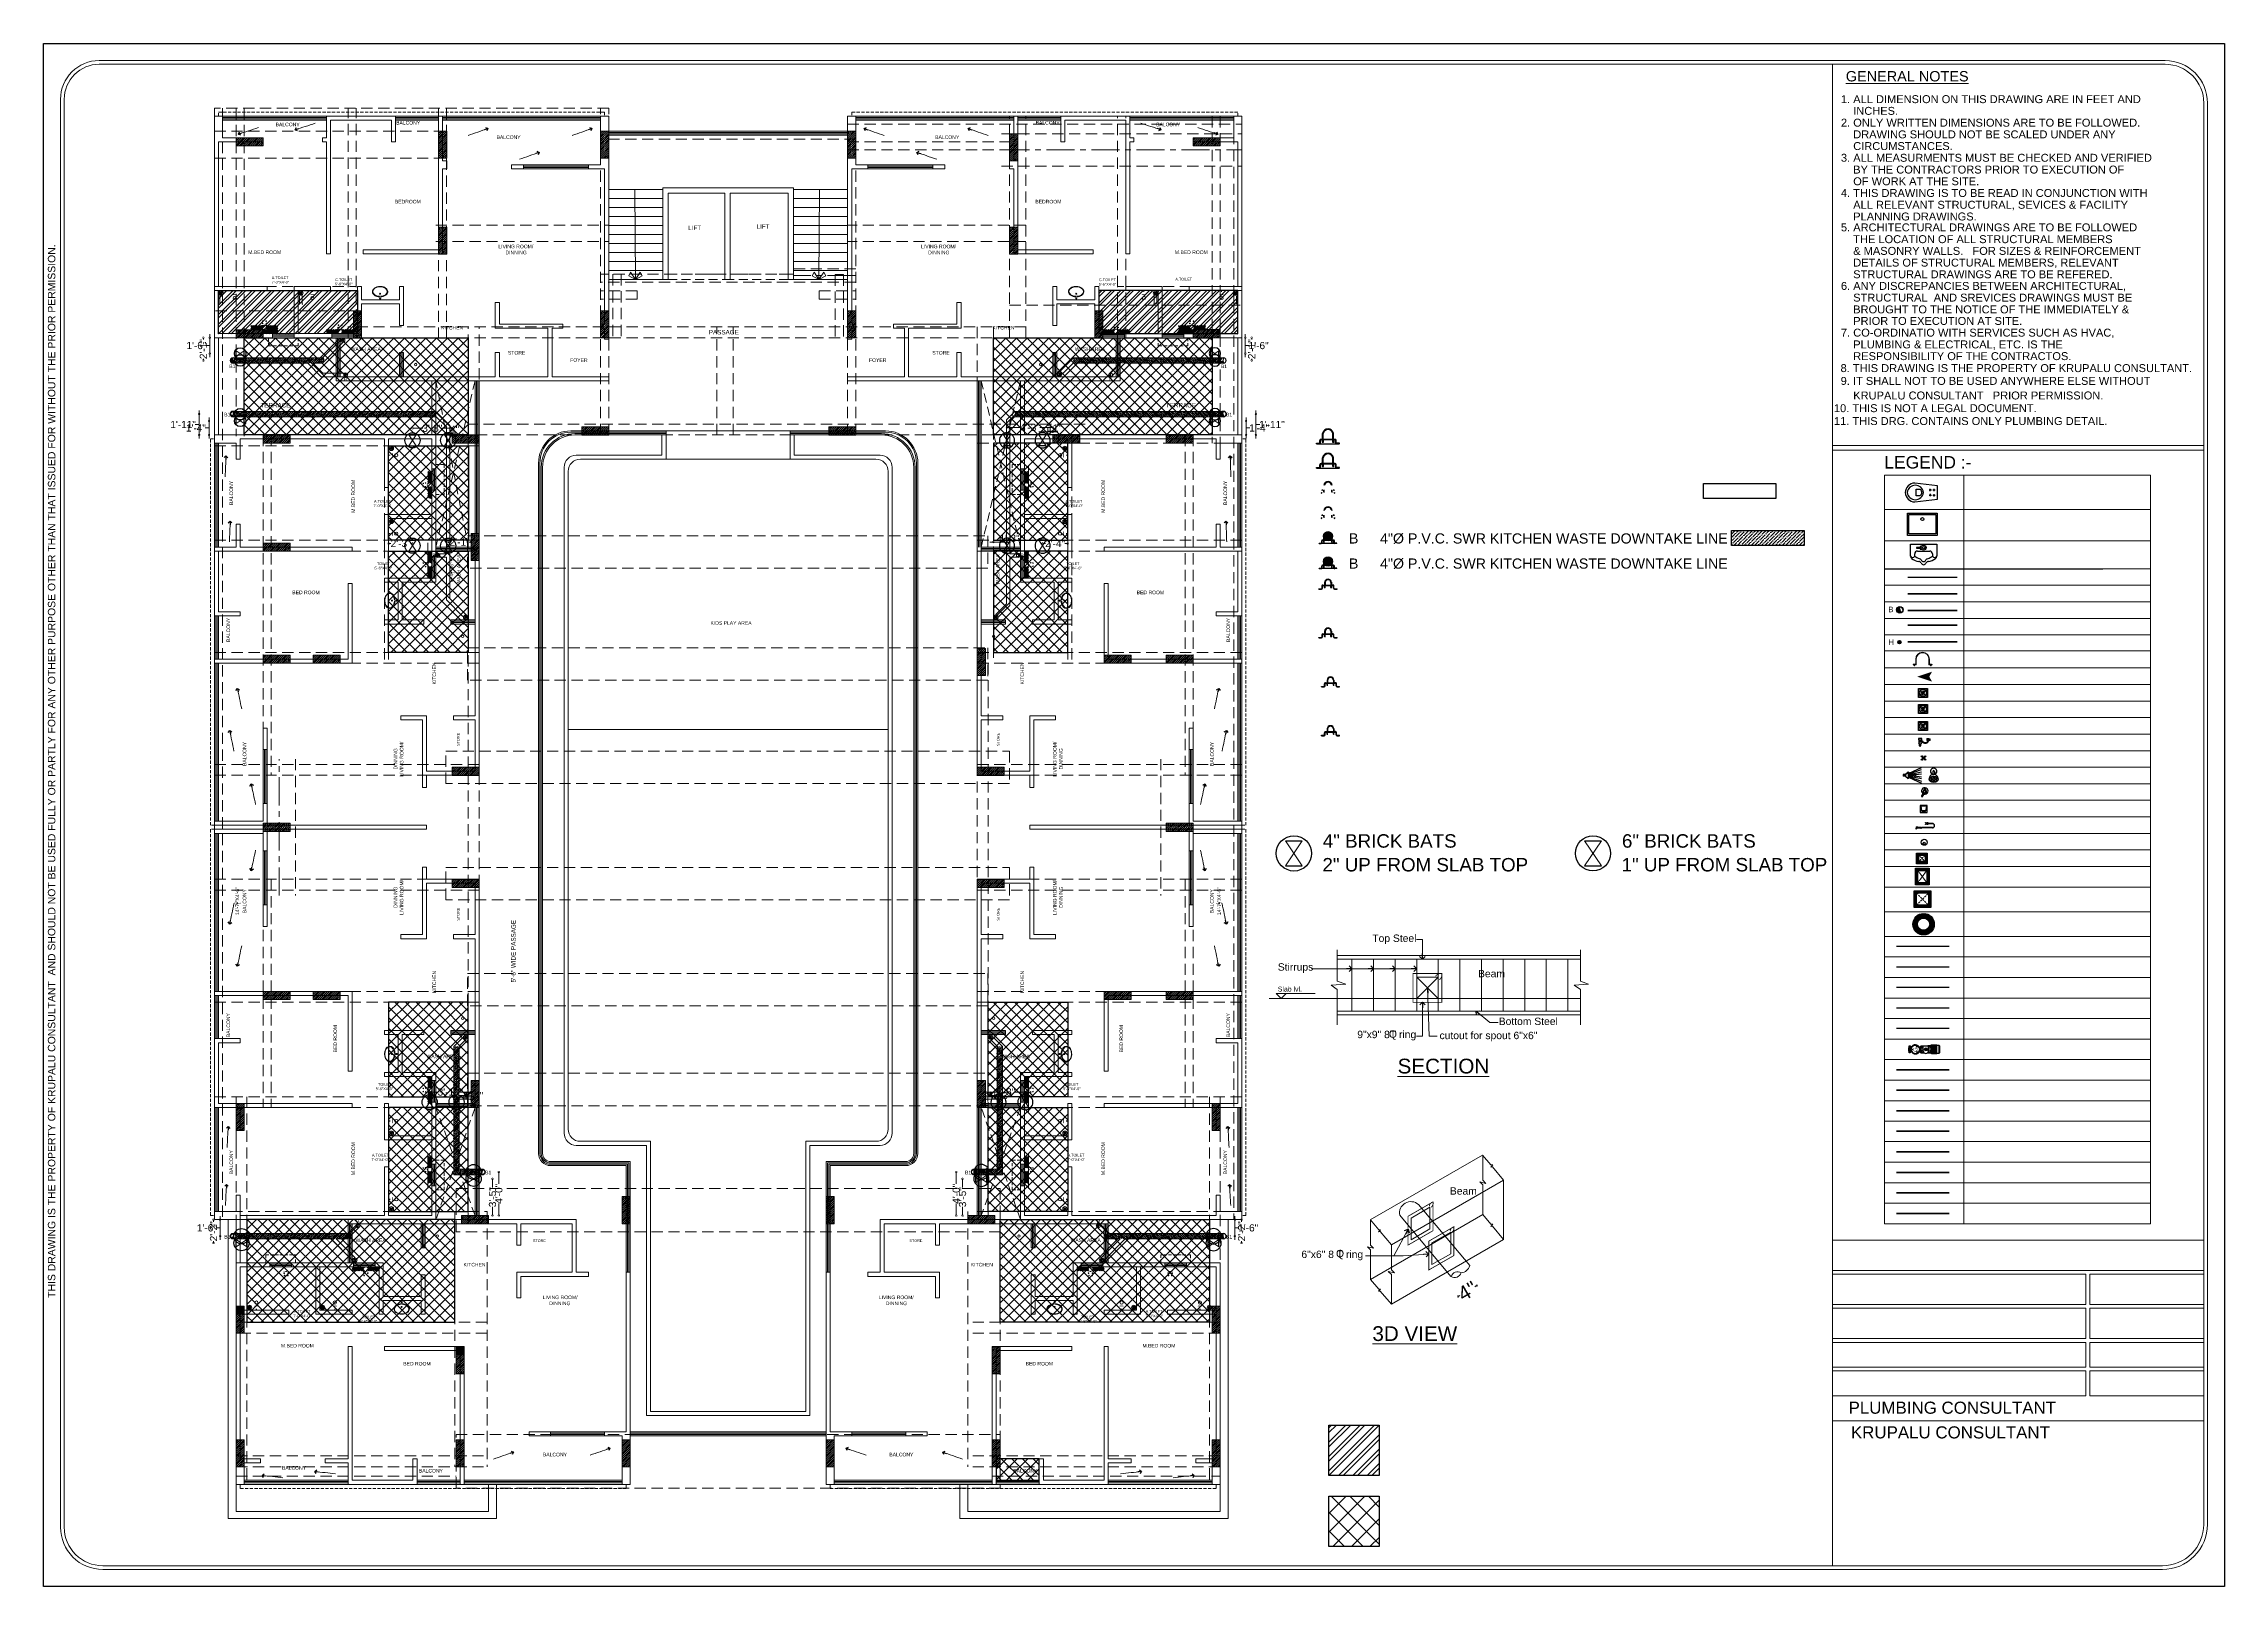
# Model space of a CAD drawing. Header units: inches. Extents: x 1807 to 67852, y 1160 to 20242.
# Drawn here: x 16490 to 18914, y 6074 to 7787 of the extents above; entities that cross this region are included whole.
import ezdxf
from ezdxf.enums import TextEntityAlignment as Align

# ---------------------------------------------------------------- set-up
doc = ezdxf.new("R2010")
doc.units = ezdxf.units.IN
doc.header["$MEASUREMENT"] = 0
doc.header["$PDMODE"] = 35
for name, pattern in [('CENTER', [2, 1.25, -0.25, 0.25, -0.25]), ('DASHED', [0.75, 0.5, -0.25]), ('DASHED2', [0.375, 0.25, -0.125])]:
    doc.linetypes.add(name, pattern=pattern)
doc.layers.get('0').update_dxf_attribs({"lineweight": 20})
for name, color, linetype, lineweight in [('0.75 WATER', 192, 'Continuous', 40), ('02WINDOW & DOTTED', 8, 'Continuous', 20), ('06DIM', 194, 'Continuous', 15), ('1 WATER', 44, 'Continuous', 40), ('1.5 WATER PIPE', 224, 'Continuous', 40), ('12 R.C.C.', 146, 'FENCELINE1', 30), ('18 R.C.C.', 98, 'FENCELINE1', 30), ('2 WATER PIPE', 225, 'Continuous', 40), ('2.5 WATER PIPE', 4, 'Continuous', 40), ('3 P.V.C. PIPE', 232, 'Continuous', 30), ('3 WATER PIPE', 3, 'Continuous', 40), ('4 R.C.C.', 6, 'FENCELINE1', 30), ('4 upvc pip', 5, 'Continuous', 30), ('4 upvc pip hatch', 6, 'Continuous', 5), ('4. UPCV', 6, 'Continuous', 30), ('4WATER PIPE', 36, 'Continuous', 40), ('9 R.C.C.', 15, 'FENCELINE1', 30), ('A-HATCH', 252, 'Continuous', 13), ('AP_TEXT', 7, 'Continuous', 13), ('Bathing', 3, 'Continuous', 30), ('BEEAM LINE ', 8, 'Continuous', 15), ('BLOCK', 7, 'Continuous', 0), ('COLD WATER', 4, 'Continuous', 30), ('column_01', 7, 'Continuous', 18), ('CUT OUT', 4, 'Continuous', 30), ('Dummy wall', 8, 'Continuous', 18), ('HATCH', 8, 'Continuous', 0), ('HOT LINE', 1, 'Continuous', 30), ('HOT LINE HATCH', 1, 'Continuous', 5), ('LEGEND', 7, 'Continuous', 15), ('M.H.', 1, 'Continuous', 30), ('N.WALL', 7, 'Continuous', 25), ('Nstair', 8, 'Continuous', 20), ('P_SANITARY FIXTURE', 151, 'Continuous', 5), ('PROJ.', 8, 'DASHED', 20), ('RAILING', 8, 'Continuous', 25), ('Railing 01', 8, 'Continuous', 18), ('RAIN WATER', 32, 'Continuous', 30), ('SHOP TEXT', 7, 'Continuous', 15), ('STCPL-P-DOMESTIC WATER PIPE', 150, 'DOMESTIC WATER SUPPLY PIPE LINE', 9), ('STCPL-P-U.CLAMP', 7, 'Continuous', 9), ('SUNK', 216, 'Continuous', 30), ('SUNK HTACH', 165, 'Continuous', 15), ('text', 7, 'Continuous', 15), ('wall', 7, 'Continuous', 20), ('WALLS', 7, 'Continuous', 20), ('WINDOW', 8, 'Continuous', 15)]:
    doc.layers.add(name, color=color, linetype=linetype, lineweight=lineweight)
doc.layers.add('1.75', color=7, linetype='Continuous', lineweight=40, true_color=0x006b19)
doc.layers.add('6 R.C.C.', color=7, linetype='FENCELINE1', lineweight=30, true_color=0x707000)
for name, color, linetype in [('K.Text', 7, 'Continuous'), ('P_DOMESTIC', 142, 'Continuous'), ('STCPL-P-SW_TEXT', 7, 'Continuous')]:
    doc.layers.add(name, color=color, linetype=linetype)
doc.styles.add('Krupalu', font='arial.ttf', dxfattribs={"height": 8})
doc.styles.add('Krupalu 1', font='arial.ttf')
doc.linetypes.add('DOMESTIC WATER SUPPLY PIPE LINE', pattern='A,0.5,-0.2,["DWS",Standard,S=0.1,R=0,X=-0.1,Y=-0.05],-0.25', length=0.95)
doc.linetypes.add('FENCELINE1', pattern='A,0.25,-0.1,[133,ltypeshp.shx,S=0.1,R=0,X=-0.1,Y=0],-0.1,1', length=1.45)
doc.dimstyles.new('Krupalu', dxfattribs={"dimtxt": 4, "dimasz": 4, "dimexe": 0, "dimexo": 0, "dimgap": 0.09, "dimtad": 0, "dimtoh": 1, "dimdec": 0, "dimzin": 3, "dimdsep": 46, "dimlunit": 4, "dimtxsty": 'Krupalu', "dimblk": 'DOTSMALL', "dimcen": 0, "dimse1": 1, "dimse2": 1, "dimclrd": 256, "dimclre": 256, "dimclrt": 7, "dimadec": 0, "dimazin": 0, "dimtfac": 1, "dimtdec": 0, "dimtofl": 0, "dimtmove": 1, "dimatfit": 0, "dimldrblk": 'OPEN90', "dimfxl": 1, "dimtolj": 1, "dimtzin": 0, "dimlwd": -1, "dimarcsym": 0})
pattern_1 = [(45, (-2883.8112, 0), (-1.0606601718, 1.0606601718), [])]
pattern_2 = [(135, (21954.087, -57380.249), (5.9662135, 5.9662135), []), (45, (21954.087, -57380.249), (5.9662135, -5.9662135), [])]
pattern_3 = [(135, (108474.4964, -5551.5015), (-1.325825215, -1.325825215), []), (135, (108474.4964, -5550.6177), (-1.325825215, -1.325825215), [])]
pattern_4 = [(315, (-25496.3152, 100438.38856), (-0.1767766953, -0.1767766953), [])]
pattern_5 = [(225, (108474.4964, 19385.707), (-1.325825215, 1.325825215), []), (225, (108474.4964, 19384.8231), (-1.325825215, 1.325825215), [])]
pattern_6 = [(45, (4642.928, -84087.3614), (-1.325825215, 1.325825215), []), (45, (4643.8119, -84087.3614), (-1.325825215, 1.325825215), [])]
pattern_7 = [(45, (-73972.433, -5551.5015), (1.325825215, -1.325825215), []), (45, (-73972.433, -5550.6177), (1.325825215, -1.325825215), [])]
pattern_8 = [(45, (12547.977, -57380.249), (-5.9662135, 5.9662135), []), (135, (12547.977, -57380.249), (-5.9662135, -5.9662135), [])]
pattern_9 = [(315, (-73972.433, 19385.707), (1.325825215, 1.325825215), []), (315, (-73972.433, 19384.8231), (1.325825215, 1.325825215), [])]
pattern_10 = [(135, (29859.1354, -84087.3614), (1.325825215, 1.325825215), []), (135, (29858.2515, -84087.3614), (1.325825215, 1.325825215), [])]
pattern_11 = [(45, (17613.72176, 4368.34818), (-0.20375861, 0.20375861), []), (45, (17613.92552, 4368.34818), (-0.20375861, 0.20375861), [0.144079095, -0.072039548])]
pattern_12 = [(135, (18227.07283, 4368.34818), (0.20375861, 0.20375861), []), (135, (18226.86907, 4368.34818), (0.20375861, 0.20375861), [0.144079095, -0.072039548])]
pattern_13 = [(135, (18227.07283, 4313.99285), (0.20375861, 0.20375861), []), (135, (18226.86907, 4313.99285), (0.20375861, 0.20375861), [0.144079095, -0.072039548])]
pattern_14 = [(45, (17613.72176, 4313.99285), (-0.20375861, 0.20375861), []), (45, (17613.92552, 4313.99285), (-0.20375861, 0.20375861), [0.144079095, -0.072039548])]
pattern_15 = [(45, (17610.90459, 4476.84906), (-0.20375861, 0.20375861), []), (45, (17611.10834, 4476.84906), (-0.20375861, 0.20375861), [0.144079095, -0.072039548])]
pattern_16 = [(135, (18224.25565, 4476.84906), (0.20375861, 0.20375861), []), (135, (18224.0519, 4476.84906), (0.20375861, 0.20375861), [0.144079095, -0.072039548])]
pattern_17 = [(135, (18224.25565, 4422.7035), (0.20375861, 0.20375861), []), (135, (18224.0519, 4422.7035), (0.20375861, 0.20375861), [0.144079095, -0.072039548])]
pattern_18 = [(45, (17610.90459, 4422.7035), (-0.20375861, 0.20375861), []), (45, (17611.10834, 4422.7035), (-0.20375861, 0.20375861), [0.144079095, -0.072039548])]
pattern_19 = [(45, (11951.298, -57380.249), (-5.9662135, 5.9662135), []), (135, (11951.298, -57380.249), (-5.9662135, -5.9662135), [])]
pattern_20 = [(45, (11951.298, -57380.249), (-5.9662135, 5.9662135), []), (135, (11951.298, -57380.249), (-5.9662135, -5.9662135), [])]
pattern_21 = [(45, (16684.781, 7465.306), (-5.3033, 5.3033), []), (45, (16688.317, 7465.306), (-5.3033, 5.3033), [])]
pattern_22 = [(45, (-7059.6064, -1772.584), (-2.12132034, 2.12132034), []), (45, (-7057.485, -1772.584), (-2.12132034, 2.12132034), [3.75, -0.75, 0, -0.75])]
pattern_23 = [(135, (60021.93585, -86593.93658), (0.1767766953, 0.1767766953), [])]
pattern_24 = [(135, (60021.93585, -86593.93658), (0.1767766953, 0.1767766953), [])]

# ---------------------------------------------------------------- blocks, each defined once
blk = doc.blocks.new('A$C538C39F4')
at = {"layer": 'column_01', "lineweight": 18}
h = blk.add_hatch(color=8, dxfattribs=at)
h.dxf.hatch_style = 1
h.paths.add_polyline_path([(0, 0), (0, 9), (9, 9), (9, 0)])
at = {"layer": 'column_01'}
for p, q in [((9, 9), (0, 0)), ((0, 9), (9, 0))]:
    blk.add_line(p, q, dxfattribs=at)
blk.add_lwpolyline([(0, 9), (9, 9), (9, 0), (0, 0)], close=True, dxfattribs=at)
blk = doc.blocks.new('dfhtutrut')
at = {"layer": 'HATCH'}
h = blk.add_hatch(dxfattribs=at)
h.set_pattern_fill('ANSI31', color=256, scale=12, style=0)
h.set_pattern_definition(pattern_1)
h.paths.add_polyline_path([(142115.4, -629932.5), (142145.4, -629932.5), (142145.4, -629923.5), (142115.4, -629923.5)])
h = blk.add_hatch(dxfattribs=at)
h.set_pattern_fill('ANSI31', color=256, scale=12, style=0)
h.set_pattern_definition(pattern_1)
h.paths.add_polyline_path([(142340.4, -629916), (142340.4, -629946), (142349.4, -629946), (142349.4, -629916)])
h = blk.add_hatch(dxfattribs=at)
h.set_pattern_fill('ANSI31', color=256, scale=12, style=0)
h.set_pattern_definition(pattern_1)
h.paths.add_polyline_path([(142520.4, -629916), (142520.4, -629946), (142529.4, -629946), (142529.4, -629916)])
h = blk.add_hatch(dxfattribs=at)
h.set_pattern_fill('ANSI31', color=256, scale=12, style=0)
h.set_pattern_definition(pattern_1)
h.paths.add_polyline_path([(142794.9, -629916), (142794.9, -629946), (142803.9, -629946), (142803.9, -629916)])
h = blk.add_hatch(dxfattribs=at)
h.set_pattern_fill('ANSI31', color=256, scale=12, style=0)
h.set_pattern_definition(pattern_1)
h.paths.add_polyline_path([(142974.9, -629919), (142974.9, -629949), (142983.9, -629949), (142983.9, -629919)])
h = blk.add_hatch(dxfattribs=at)
h.set_pattern_fill('ANSI31', color=256, scale=12, style=0)
h.set_pattern_definition(pattern_1)
h.paths.add_polyline_path([(143208.9, -629932.5), (143178.9, -629932.5), (143178.9, -629923.5), (143208.9, -629923.5)])
h = blk.add_hatch(dxfattribs=at)
h.set_pattern_fill('ANSI31', color=256, scale=12, style=0)
h.set_pattern_definition(pattern_1)
h.paths.add_polyline_path([(142349.4, -630052.5), (142349.4, -630022.5), (142340.4, -630022.5), (142340.4, -630052.5)])
h = blk.add_hatch(dxfattribs=at)
h.set_pattern_fill('ANSI31', color=256, scale=12, style=0)
h.set_pattern_definition(pattern_1)
h.paths.add_polyline_path([(142983.9, -630052.5), (142983.9, -630022.5), (142974.9, -630022.5), (142974.9, -630052.5)])
h = blk.add_hatch(dxfattribs=at)
h.set_pattern_fill('ANSI31', color=256, scale=12, style=0)
h.set_pattern_definition(pattern_1)
h.paths.add_polyline_path([(142254.9, -630145.5), (142254.9, -630115.5), (142245.9, -630115.5), (142245.9, -630145.5)])
h = blk.add_hatch(dxfattribs=at)
h.set_pattern_fill('ANSI31', color=256, scale=12, style=0)
h.set_pattern_definition(pattern_1)
h.paths.add_polyline_path([(142529.4, -630145.5), (142529.4, -630115.5), (142520.4, -630115.5), (142520.4, -630145.5)])
h = blk.add_hatch(dxfattribs=at)
h.set_pattern_fill('ANSI31', color=256, scale=12, style=0)
h.set_pattern_definition(pattern_1)
h.paths.add_polyline_path([(142803.9, -630145.5), (142803.9, -630115.5), (142794.9, -630115.5), (142794.9, -630145.5)])
h = blk.add_hatch(dxfattribs=at)
h.set_pattern_fill('ANSI31', color=256, scale=12, style=0)
h.set_pattern_definition(pattern_1)
h.paths.add_polyline_path([(143078.4, -630145.5), (143078.4, -630115.5), (143069.4, -630115.5), (143069.4, -630145.5)])
h = blk.add_hatch(dxfattribs=at)
h.set_pattern_fill('ANSI31', color=256, scale=12, style=0)
h.set_pattern_definition(pattern_1)
h.paths.add_polyline_path([(142115.4, -630145.5), (142145.4, -630145.5), (142145.4, -630136.5), (142115.4, -630136.5)])
h = blk.add_hatch(dxfattribs=at)
h.set_pattern_fill('ANSI31', color=256, scale=12, style=0)
h.set_pattern_definition(pattern_1)
h.paths.add_polyline_path([(143208.9, -630145.5), (143178.9, -630145.5), (143178.9, -630136.5), (143208.9, -630136.5)])
h = blk.add_hatch(dxfattribs=at)
h.set_pattern_fill('ANSI31', color=256, scale=12, style=0)
h.set_pattern_definition(pattern_1)
h.paths.add_polyline_path([(142529.4, -630244.5), (142499.4, -630244.5), (142499.4, -630253.5), (142529.4, -630253.5)])
h = blk.add_hatch(dxfattribs=at)
h.set_pattern_fill('ANSI31', color=256, scale=12, style=0)
h.set_pattern_definition(pattern_1)
h.paths.add_polyline_path([(142803.9, -630244.5), (142773.9, -630244.5), (142773.9, -630253.5), (142803.9, -630253.5)])
h = blk.add_hatch(dxfattribs=at)
h.set_pattern_fill('ANSI31', color=256, scale=12, style=0)
h.set_pattern_definition(pattern_1)
h.paths.add_polyline_path([(142145.4, -630262.5), (142175.4, -630262.5), (142175.4, -630253.5), (142145.4, -630253.5)])
h = blk.add_hatch(dxfattribs=at)
h.set_pattern_fill('ANSI31', color=256, scale=12, style=0)
h.set_pattern_definition(pattern_1)
h.paths.add_polyline_path([(142385.4, -630262.5), (142355.4, -630262.5), (142355.4, -630253.5), (142385.4, -630253.5)])
h = blk.add_hatch(dxfattribs=at)
h.set_pattern_fill('ANSI31', color=256, scale=12, style=0)
h.set_pattern_definition(pattern_1)
h.paths.add_polyline_path([(143022.9, -630262.5), (143052.9, -630262.5), (143052.9, -630253.5), (143022.9, -630253.5)])
h = blk.add_hatch(dxfattribs=at)
h.set_pattern_fill('ANSI31', color=256, scale=12, style=0)
h.set_pattern_definition(pattern_1)
h.paths.add_polyline_path([(143178.9, -630262.5), (143148.9, -630262.5), (143148.9, -630253.5), (143178.9, -630253.5)])
h = blk.add_hatch(dxfattribs=at)
h.set_pattern_fill('ANSI31', color=256, scale=12, style=0)
h.set_pattern_definition(pattern_1)
h.paths.add_polyline_path([(142376.4, -630363), (142376.4, -630393), (142385.4, -630393), (142385.4, -630363)])
h = blk.add_hatch(dxfattribs=at)
h.set_pattern_fill('ANSI31', color=256, scale=12, style=0)
h.set_pattern_definition(pattern_1)
h.paths.add_polyline_path([(142145.4, -630382.5), (142175.4, -630382.5), (142175.4, -630373.5), (142145.4, -630373.5)])
h = blk.add_hatch(dxfattribs=at)
h.set_pattern_fill('ANSI31', color=256, scale=12, style=0)
h.set_pattern_definition(pattern_1)
h.paths.add_polyline_path([(142938.9, -630490.5), (142938.9, -630520.5), (142947.9, -630520.5), (142947.9, -630490.5)])
h = blk.add_hatch(dxfattribs=at)
h.set_pattern_fill('ANSI31', color=256, scale=12, style=0)
h.set_pattern_definition(pattern_1)
h.paths.add_polyline_path([(142145.4, -630507), (142175.4, -630507), (142175.4, -630498), (142145.4, -630498)])
h = blk.add_hatch(dxfattribs=at)
h.set_pattern_fill('ANSI31', color=256, scale=12, style=0)
h.set_pattern_definition(pattern_1)
h.paths.add_polyline_path([(142230.9, -630507), (142200.9, -630507), (142200.9, -630498), (142230.9, -630498)])
h = blk.add_hatch(dxfattribs=at)
h.set_pattern_fill('ANSI31', color=256, scale=12, style=0)
h.set_pattern_definition(pattern_1)
h.paths.add_polyline_path([(143079.9, -630507), (143109.9, -630507), (143109.9, -630498), (143079.9, -630498)])
h = blk.add_hatch(dxfattribs=at)
h.set_pattern_fill('ANSI31', color=256, scale=12, style=0)
h.set_pattern_definition(pattern_1)
h.paths.add_polyline_path([(143178.9, -630507), (143148.9, -630507), (143148.9, -630498), (143178.9, -630498)])
h = blk.add_hatch(dxfattribs=at)
h.set_pattern_fill('ANSI31', color=256, scale=12, style=0)
h.set_pattern_definition(pattern_1)
h.paths.add_polyline_path([(142385.4, -630622.5), (142355.4, -630622.5), (142355.4, -630631.5), (142385.4, -630631.5)])
h = blk.add_hatch(dxfattribs=at)
h.set_pattern_fill('ANSI31', color=256, scale=12, style=0)
h.set_pattern_definition(pattern_1)
h.paths.add_polyline_path([(142938.9, -630631.5), (142968.9, -630631.5), (142968.9, -630622.5), (142938.9, -630622.5)])
h = blk.add_hatch(dxfattribs=at)
h.set_pattern_fill('ANSI31', color=256, scale=12, style=0)
h.set_pattern_definition(pattern_1)
h.paths.add_polyline_path([(142145.4, -630693.7), (142175.4, -630693.7), (142175.4, -630684.7), (142145.4, -630684.7)])
h = blk.add_hatch(dxfattribs=at)
h.set_pattern_fill('ANSI31', color=256, scale=12, style=0)
h.set_pattern_definition(pattern_1)
h.paths.add_polyline_path([(143178.9, -630693.7), (143148.9, -630693.7), (143148.9, -630684.7), (143178.9, -630684.7)])
h = blk.add_hatch(dxfattribs=at)
h.set_pattern_fill('ANSI31', color=256, scale=12, style=0)
h.set_pattern_definition(pattern_1)
h.paths.add_polyline_path([(142385.4, -630747), (142355.4, -630747), (142355.4, -630756), (142385.4, -630756)])
h = blk.add_hatch(dxfattribs=at)
h.set_pattern_fill('ANSI31', color=256, scale=12, style=0)
h.set_pattern_definition(pattern_1)
h.paths.add_polyline_path([(142938.9, -630756), (142968.9, -630756), (142968.9, -630747), (142938.9, -630747)])
h = blk.add_hatch(dxfattribs=at)
h.set_pattern_fill('ANSI31', color=256, scale=12, style=0)
h.set_pattern_definition(pattern_1)
h.paths.add_polyline_path([(142145.4, -630880.5), (142175.4, -630880.5), (142175.4, -630871.5), (142145.4, -630871.5)])
h = blk.add_hatch(dxfattribs=at)
h.set_pattern_fill('ANSI31', color=256, scale=12, style=0)
h.set_pattern_definition(pattern_1)
h.paths.add_polyline_path([(142230.9, -630880.5), (142200.9, -630880.5), (142200.9, -630871.5), (142230.9, -630871.5)])
h = blk.add_hatch(dxfattribs=at)
h.set_pattern_fill('ANSI31', color=256, scale=12, style=0)
h.set_pattern_definition(pattern_1)
h.paths.add_polyline_path([(143079.9, -630880.5), (143109.9, -630880.5), (143109.9, -630871.5), (143079.9, -630871.5)])
h = blk.add_hatch(dxfattribs=at)
h.set_pattern_fill('ANSI31', color=256, scale=12, style=0)
h.set_pattern_definition(pattern_1)
h.paths.add_polyline_path([(143178.9, -630880.5), (143148.9, -630880.5), (143148.9, -630871.5), (143178.9, -630871.5)])
h = blk.add_hatch(dxfattribs=at)
h.set_pattern_fill('ANSI31', color=256, scale=12, style=0)
h.set_pattern_definition(pattern_1)
h.paths.add_polyline_path([(142385.4, -631000.5), (142385.4, -630970.5), (142376.4, -630970.5), (142376.4, -631000.5)])
h = blk.add_hatch(dxfattribs=at)
h.set_pattern_fill('ANSI31', color=256, scale=12, style=0)
h.set_pattern_definition(pattern_1)
h.paths.add_polyline_path([(142947.9, -631000.5), (142947.9, -630970.5), (142938.9, -630970.5), (142938.9, -631000.5)])
h = blk.add_hatch(dxfattribs=at)
h.set_pattern_fill('ANSI31', color=256, scale=12, style=0)
h.set_pattern_definition(pattern_1)
h.paths.add_polyline_path([(142115.4, -630996), (142115.4, -631026), (142124.4, -631026), (142124.4, -630996)])
h = blk.add_hatch(dxfattribs=at)
h.set_pattern_fill('ANSI31', color=256, scale=12, style=0)
h.set_pattern_definition(pattern_1)
h.paths.add_polyline_path([(143199.9, -630996), (143199.9, -631026), (143208.9, -631026), (143208.9, -630996)])
h = blk.add_hatch(dxfattribs=at)
h.set_pattern_fill('ANSI31', color=256, scale=12, style=0)
h.set_pattern_definition(pattern_1)
h.paths.add_polyline_path([(142395.9, -631120.5), (142365.9, -631120.5), (142365.9, -631129.5), (142395.9, -631129.5)])
h = blk.add_hatch(dxfattribs=at)
h.set_pattern_fill('ANSI31', color=256, scale=12, style=0)
h.set_pattern_definition(pattern_1)
h.paths.add_polyline_path([(142553.4, -631129.5), (142553.4, -631099.5), (142544.4, -631099.5), (142544.4, -631129.5)])
h = blk.add_hatch(dxfattribs=at)
h.set_pattern_fill('ANSI31', color=256, scale=12, style=0)
h.set_pattern_definition(pattern_1)
h.paths.add_polyline_path([(142779.9, -631129.5), (142779.9, -631099.5), (142770.9, -631099.5), (142770.9, -631129.5)])
h = blk.add_hatch(dxfattribs=at)
h.set_pattern_fill('ANSI31', color=256, scale=12, style=0)
h.set_pattern_definition(pattern_1)
h.paths.add_polyline_path([(142928.4, -631129.5), (142958.4, -631129.5), (142958.4, -631120.5), (142928.4, -631120.5)])
h = blk.add_hatch(dxfattribs=at)
h.set_pattern_fill('ANSI31', color=256, scale=12, style=0)
h.set_pattern_definition(pattern_1)
edge = h.paths.add_edge_path()
edge.add_line((142115.4, -631221), (142124.4, -631221))
edge.add_line((142124.4, -631221), (142115.4, -631230))
edge.add_line((142115.4, -631230), (142124.4, -631230))
h = blk.add_hatch(dxfattribs=at)
h.set_pattern_fill('ANSI31', color=256, scale=12, style=0)
h.set_pattern_definition(pattern_1)
edge = h.paths.add_edge_path()
edge.add_line((142115.4, -631221), (142124.4, -631221))
h = blk.add_hatch(dxfattribs=at)
h.set_pattern_fill('ANSI31', color=256, scale=12, style=0)
h.set_pattern_definition(pattern_1)
h.paths.add_polyline_path([(142115.4, -631221), (142115.4, -631251), (142124.4, -631251), (142124.4, -631221)])
h.paths.add_polyline_path([(142124.4, -631230), (142115.4, -631221), (142115.4, -631230), (142124.4, -631221), (142124.4, -631230)], flags=16)
h = blk.add_hatch(dxfattribs=at)
h.set_pattern_fill('ANSI31', color=256, scale=12, style=0)
h.set_pattern_definition(pattern_1)
edge = h.paths.add_edge_path()
edge.add_line((142115.4, -631230), (142124.4, -631230))
h = blk.add_hatch(dxfattribs=at)
h.set_pattern_fill('ANSI31', color=256, scale=12, style=0)
h.set_pattern_definition(pattern_1)
h.paths.add_polyline_path([(143208.9, -631221), (143208.9, -631251), (143199.9, -631251), (143199.9, -631221)])
h = blk.add_hatch(dxfattribs=at)
h.set_pattern_fill('ANSI31', color=256, scale=12, style=0)
h.set_pattern_definition(pattern_1)
edge = h.paths.add_edge_path()
edge.add_line((142359.9, -631266), (142368.9, -631266))
h = blk.add_hatch(dxfattribs=at)
h.set_pattern_fill('ANSI31', color=256, scale=12, style=0)
h.set_pattern_definition(pattern_1)
h.paths.add_polyline_path([(142368.9, -631266), (142368.9, -631296), (142359.9, -631296), (142359.9, -631266)])
h.paths.add_polyline_path([(142368.9, -631275), (142359.9, -631266), (142359.9, -631275), (142368.9, -631266), (142368.9, -631275)], flags=16)
h = blk.add_hatch(dxfattribs=at)
h.set_pattern_fill('ANSI31', color=256, scale=12, style=0)
h.set_pattern_definition(pattern_1)
h.paths.add_polyline_path([(142964.4, -631266), (142964.4, -631296), (142955.4, -631296), (142955.4, -631266)])
h = blk.add_hatch(dxfattribs=at)
h.set_pattern_fill('ANSI31', color=256, scale=12, style=0)
h.set_pattern_definition(pattern_1)
edge = h.paths.add_edge_path()
edge.add_line((142359.9, -631275), (142368.9, -631275))
h = blk.add_hatch(dxfattribs=at)
h.set_pattern_fill('ANSI31', color=256, scale=12, style=0)
h.set_pattern_definition(pattern_1)
edge = h.paths.add_edge_path()
edge.add_line((142359.9, -631275), (142368.9, -631275))
h = blk.add_hatch(dxfattribs=at)
h.set_pattern_fill('ANSI31', color=256, scale=12, style=0)
h.set_pattern_definition(pattern_1)
h.paths.add_polyline_path([(142124.4, -631399.5), (142124.4, -631369.5), (142115.4, -631369.5), (142115.4, -631399.5)])
h = blk.add_hatch(dxfattribs=at)
h.set_pattern_fill('ANSI31', color=256, scale=12, style=0)
h.set_pattern_definition(pattern_1)
h.paths.add_polyline_path([(142368.9, -631399.5), (142368.9, -631369.5), (142359.9, -631369.5), (142359.9, -631399.5)])
h = blk.add_hatch(dxfattribs=at)
h.set_pattern_fill('ANSI31', color=256, scale=12, style=0)
h.set_pattern_definition(pattern_1)
h.paths.add_polyline_path([(142553.4, -631399.5), (142553.4, -631369.5), (142544.4, -631369.5), (142544.4, -631399.5)])
h = blk.add_hatch(dxfattribs=at)
h.set_pattern_fill('ANSI31', color=256, scale=12, style=0)
h.set_pattern_definition(pattern_1)
h.paths.add_polyline_path([(142779.9, -631399.5), (142779.9, -631369.5), (142770.9, -631369.5), (142770.9, -631399.5)])
h = blk.add_hatch(dxfattribs=at)
h.set_pattern_fill('ANSI31', color=256, scale=12, style=0)
h.set_pattern_definition(pattern_1)
h.paths.add_polyline_path([(142964.4, -631399.5), (142964.4, -631369.5), (142955.4, -631369.5), (142955.4, -631399.5)])
h = blk.add_hatch(dxfattribs=at)
h.set_pattern_fill('ANSI31', color=256, scale=12, style=0)
h.set_pattern_definition(pattern_1)
h.paths.add_polyline_path([(143208.9, -631399.5), (143208.9, -631369.5), (143199.9, -631369.5), (143199.9, -631399.5)])
at = {"layer": 'column_01'}
for points in [[(142115.4, -629932.5), (142145.4, -629932.5), (142145.4, -629923.5), (142115.4, -629923.5)], [(142340.4, -629916), (142340.4, -629946), (142349.4, -629946), (142349.4, -629916)], [(142520.4, -629916), (142520.4, -629946), (142529.4, -629946), (142529.4, -629916)], [(142794.9, -629916), (142794.9, -629946), (142803.9, -629946), (142803.9, -629916)], [(142974.9, -629919), (142974.9, -629949), (142983.9, -629949), (142983.9, -629919)], [(143208.9, -629932.5), (143178.9, -629932.5), (143178.9, -629923.5), (143208.9, -629923.5)], [(142349.4, -630052.5), (142349.4, -630022.5), (142340.4, -630022.5), (142340.4, -630052.5)], [(142983.9, -630052.5), (142983.9, -630022.5), (142974.9, -630022.5), (142974.9, -630052.5)], [(142254.9, -630145.5), (142254.9, -630115.5), (142245.9, -630115.5), (142245.9, -630145.5)], [(142529.4, -630145.5), (142529.4, -630115.5), (142520.4, -630115.5), (142520.4, -630145.5)], [(142803.9, -630145.5), (142803.9, -630115.5), (142794.9, -630115.5), (142794.9, -630145.5)], [(143078.4, -630145.5), (143078.4, -630115.5), (143069.4, -630115.5), (143069.4, -630145.5)], [(142115.4, -630145.5), (142145.4, -630145.5), (142145.4, -630136.5), (142115.4, -630136.5)], [(143208.9, -630145.5), (143178.9, -630145.5), (143178.9, -630136.5), (143208.9, -630136.5)], [(142529.4, -630244.5), (142499.4, -630244.5), (142499.4, -630253.5), (142529.4, -630253.5)], [(142803.9, -630244.5), (142773.9, -630244.5), (142773.9, -630253.5), (142803.9, -630253.5)], [(142145.4, -630262.5), (142175.4, -630262.5), (142175.4, -630253.5), (142145.4, -630253.5)], [(142385.4, -630262.5), (142355.4, -630262.5), (142355.4, -630253.5), (142385.4, -630253.5)], [(143022.9, -630262.5), (143052.9, -630262.5), (143052.9, -630253.5), (143022.9, -630253.5)], [(143178.9, -630262.5), (143148.9, -630262.5), (143148.9, -630253.5), (143178.9, -630253.5)], [(142376.4, -630363), (142376.4, -630393), (142385.4, -630393), (142385.4, -630363)], [(142145.4, -630382.5), (142175.4, -630382.5), (142175.4, -630373.5), (142145.4, -630373.5)], [(142938.9, -630490.5), (142938.9, -630520.5), (142947.9, -630520.5), (142947.9, -630490.5)], [(142145.4, -630507), (142175.4, -630507), (142175.4, -630498), (142145.4, -630498)], [(142230.9, -630507), (142200.9, -630507), (142200.9, -630498), (142230.9, -630498)], [(143079.9, -630507), (143109.9, -630507), (143109.9, -630498), (143079.9, -630498)], [(143178.9, -630507), (143148.9, -630507), (143148.9, -630498), (143178.9, -630498)], [(142385.4, -630622.5), (142355.4, -630622.5), (142355.4, -630631.5), (142385.4, -630631.5)], [(142938.9, -630631.5), (142968.9, -630631.5), (142968.9, -630622.5), (142938.9, -630622.5)], [(142145.4, -630693.7), (142175.4, -630693.7), (142175.4, -630684.7), (142145.4, -630684.7)], [(143178.9, -630693.7), (143148.9, -630693.7), (143148.9, -630684.7), (143178.9, -630684.7)], [(142385.4, -630747), (142355.4, -630747), (142355.4, -630756), (142385.4, -630756)], [(142938.9, -630756), (142968.9, -630756), (142968.9, -630747), (142938.9, -630747)], [(142145.4, -630880.5), (142175.4, -630880.5), (142175.4, -630871.5), (142145.4, -630871.5)], [(142230.9, -630880.5), (142200.9, -630880.5), (142200.9, -630871.5), (142230.9, -630871.5)], [(143079.9, -630880.5), (143109.9, -630880.5), (143109.9, -630871.5), (143079.9, -630871.5)], [(143178.9, -630880.5), (143148.9, -630880.5), (143148.9, -630871.5), (143178.9, -630871.5)], [(142385.4, -631000.5), (142385.4, -630970.5), (142376.4, -630970.5), (142376.4, -631000.5)], [(142947.9, -631000.5), (142947.9, -630970.5), (142938.9, -630970.5), (142938.9, -631000.5)], [(142115.4, -630996), (142115.4, -631026), (142124.4, -631026), (142124.4, -630996)], [(143199.9, -630996), (143199.9, -631026), (143208.9, -631026), (143208.9, -630996)], [(142395.9, -631120.5), (142365.9, -631120.5), (142365.9, -631129.5), (142395.9, -631129.5)], [(142553.4, -631129.5), (142553.4, -631099.5), (142544.4, -631099.5), (142544.4, -631129.5)], [(142779.9, -631129.5), (142779.9, -631099.5), (142770.9, -631099.5), (142770.9, -631129.5)], [(142928.4, -631129.5), (142958.4, -631129.5), (142958.4, -631120.5), (142928.4, -631120.5)], [(142115.4, -631221), (142115.4, -631251), (142124.4, -631251), (142124.4, -631221)], [(143208.9, -631221), (143208.9, -631251), (143199.9, -631251), (143199.9, -631221)], [(142368.9, -631266), (142368.9, -631296), (142359.9, -631296), (142359.9, -631266)], [(142964.4, -631266), (142964.4, -631296), (142955.4, -631296), (142955.4, -631266)], [(142124.4, -631399.5), (142124.4, -631369.5), (142115.4, -631369.5), (142115.4, -631399.5)], [(142368.9, -631399.5), (142368.9, -631369.5), (142359.9, -631369.5), (142359.9, -631399.5)], [(142553.4, -631399.5), (142553.4, -631369.5), (142544.4, -631369.5), (142544.4, -631399.5)], [(142779.9, -631399.5), (142779.9, -631369.5), (142770.9, -631369.5), (142770.9, -631399.5)], [(142964.4, -631399.5), (142964.4, -631369.5), (142955.4, -631369.5), (142955.4, -631399.5)], [(143208.9, -631399.5), (143208.9, -631369.5), (143199.9, -631369.5), (143199.9, -631399.5)]]:
    blk.add_lwpolyline(points, close=True, dxfattribs=at)
at = {"layer": 'column_01', "xscale": -1}
blk.add_blockref('A$C538C39F4', (142124.4, -631230), dxfattribs=at)
at = {"layer": 'column_01'}
blk.add_blockref('A$C538C39F4', (142359.9, -631275), dxfattribs=at)
blk = doc.blocks.new('MMKKJ')
at = {"layer": 'Bathing'}
for centre, radius in [((30550.1, -6434.3), 1.69), ((30550.1, -6434.9), 0.608)]:
    blk.add_circle(centre, radius, dxfattribs=at)
blk = doc.blocks.new('SDHGFH')
at = {"layer": 'HATCH'}
h = blk.add_hatch(dxfattribs=at)
h.set_pattern_fill('ANSI32', color=256, scale=4, style=0)
h.paths.add_polyline_path([(60723, -3901.4), (60702, -3901.4), (60702, -3922.4), (60723, -3922.4)])
h.paths.add_polyline_path([(60718.5, -3905.9), (60718.5, -3917.9), (60706.5, -3917.9), (60706.5, -3905.9)], flags=16)
at = {"layer": 'HATCH', "linetype": 'DASHED2'}
for p, q in [((60718.5, -3917.9), (60706.5, -3905.9)), ((60706.5, -3917.9), (60718.5, -3905.9))]:
    blk.add_line(p, q, dxfattribs=at)
at = {"layer": 'M.H.'}
for points in [[(60702, -3901.4), (60723, -3901.4), (60723, -3922.4), (60702, -3922.4)], [(60706.5, -3905.9), (60718.5, -3905.9), (60718.5, -3917.9), (60706.5, -3917.9)]]:
    blk.add_lwpolyline(points, close=True, dxfattribs=at)
blk = doc.blocks.new('fuy')
at = {"layer": 'COLD WATER'}
blk.add_hatch(color=256, dxfattribs=at).paths.add_polyline_path([(11218.8, 91113.8, 1), (11218.8, 91116.3, 1)])
for p, q in [((11216.7, 91128.9), (11215.8, 91130.1)), ((11219.4, 91131.3), (11217.2, 91131.3)), ((11221, 91128.9), (11221.8, 91130.1)), ((11214.7, 91102.6), (11214.7, 91104.5)), ((11214.7, 91104.5), (11222.9, 91104.5)), ((11215.3, 91119.5), (11215.3, 91116.5)), ((11215.3, 91119.5), (11222.1, 91119.5)), ((11215.3, 91113.5), (11215.3, 91109.5)), ((11216.6, 91121.3), (11215.5, 91119.5)), ((11220.8, 91121.2), (11222.1, 91119.5)), ((11222.1, 91119.5), (11222.1, 91113)), ((11222.1, 91109.5), (11222.1, 91113)), ((11222.9, 91104.5), (11222.9, 91102.6)), ((11222.9, 91102.6), (11214.7, 91102.6))]:
    blk.add_line(p, q, dxfattribs=at)
for points in [[(11222.2, 91131), (11222.2, 91130.1), (11215.5, 91130.1), (11215.5, 91131)], [(11217.2, 91131), (11217.2, 91131.3), (11220.4, 91131.3), (11220.4, 91131)]]:
    blk.add_lwpolyline(points, close=True, dxfattribs=at)
for points in [[(11214.9, 91109.5), (11214.9, 91110.1), (11215.3, 91110.1)], [(11222.7, 91104.5), (11222.7, 91109.5), (11214.9, 91109.5), (11214.9, 91104.5)], [(11222.7, 91109.5), (11222.7, 91110.2), (11222.1, 91110.2)], [(11222.9, 91102.6), (11222.2, 91101.8), (11215.4, 91101.8), (11214.7, 91102.6)]]:
    blk.add_lwpolyline(points, dxfattribs=at)
blk.add_circle((11218.8, 91115), 1.22, dxfattribs=at)
for start, end in [(163.622, 16.378), (16.378, 163.622)]:
    blk.add_arc((11218.8, 91125.1), 4.4, start, end, dxfattribs=at)
at = {"layer": 'HATCH'}
for p, q in [((11217.1, 91129.1), (11217.1, 91130.1)), ((11218.8, 91130.1), (11218.8, 91129.2)), ((11220.6, 91130.1), (11220.6, 91129.1)), ((11215.5, 91109.5), (11215.5, 91104.5)), ((11215.9, 91119.5), (11215.9, 91117.2)), ((11216.4, 91119), (11215.9, 91119.5)), ((11215.9, 91112.9), (11215.9, 91110.4)), ((11216.4, 91110.9), (11215.9, 91110.4)), ((11215.9, 91110.4), (11217.9, 91110.4)), ((11216, 91109.5), (11216, 91104.5)), ((11216.4, 91117.4), (11216.4, 91119)), ((11216.4, 91119), (11217.9, 91119)), ((11216.4, 91112.6), (11216.4, 91110.9)), ((11216.4, 91110.9), (11217.9, 91110.9)), ((11216.5, 91109.5), (11216.5, 91104.5)), ((11216.6, 91119.8), (11216.6, 91121.3)), ((11217, 91109.5), (11217, 91104.5)), ((11217.5, 91109.5), (11217.5, 91104.5)), ((11217.9, 91119.5), (11217.9, 91117.8)), ((11217.9, 91110.4), (11217.9, 91112.3)), ((11218, 91109.5), (11218, 91104.5)), ((11218.5, 91109.5), (11218.5, 91104.5)), ((11219, 91109.5), (11219, 91109)), ((11219, 91105.8), (11219, 91104.5)), ((11219.3, 91109), (11219.3, 91105.8)), ((11219.5, 91109.5), (11219.5, 91109)), ((11219.5, 91105.8), (11219.5, 91104.5)), ((11219.8, 91119.5), (11219.8, 91117.8)), ((11221.2, 91119), (11219.8, 91119)), ((11219.8, 91110.4), (11219.8, 91112.3)), ((11221.2, 91110.9), (11219.8, 91110.9)), ((11221.7, 91110.4), (11219.8, 91110.4)), ((11220, 91109.5), (11220, 91109)), ((11220.6, 91108.4), (11220, 91108.5)), ((11220.6, 91106.5), (11220, 91106.5)), ((11220, 91105.8), (11220, 91104.5)), ((11220.5, 91109.5), (11220.5, 91109)), ((11220.5, 91105.8), (11220.5, 91104.5)), ((11220.8, 91119.8), (11220.8, 91121.2)), ((11221, 91109.5), (11221, 91109)), ((11221, 91105.8), (11221, 91104.5)), ((11221.2, 91119), (11221.7, 91119.5)), ((11221.2, 91117.6), (11221.2, 91119)), ((11221.2, 91112.5), (11221.2, 91110.9)), ((11221.2, 91110.9), (11221.7, 91110.4)), ((11221.5, 91109.5), (11221.5, 91109)), ((11221.5, 91105.8), (11221.5, 91104.5)), ((11221.7, 91112.5), (11221.7, 91110.4)), ((11222, 91109.5), (11222, 91109)), ((11222, 91105.8), (11222, 91104.5))]:
    blk.add_line(p, q, dxfattribs=at)
for points in [[(11219.6, 91128.6, -0.312452), (11219.6, 91128.6, -0.02483), (11219.6, 91128.5, -0.312452), (11219.6, 91128.4, 0.242394), (11218.8, 91127.6, -0.312452), (11218.7, 91127.6, -0.02483), (11218.6, 91127.6, -0.312452), (11218.6, 91127.6, 0.242394), (11217.8, 91128.4, -0.312452), (11217.8, 91128.5, -0.02483), (11217.8, 91128.6, -0.312452), (11217.8, 91128.6, 0.242394), (11218.6, 91129.4, -0.312452), (11218.7, 91129.4, -0.02483), (11218.7, 91129.4, -0.312452), (11218.8, 91129.4, 0.242394)], [(11215.4, 91123.9, -0.312452), (11215.4, 91124, -0.02483), (11215.5, 91124.1, -0.312452), (11215.6, 91124, 0.242394), (11216.6, 91123.8, -0.312452), (11216.7, 91123.7, -0.02483), (11216.7, 91123.7, -0.312452), (11216.7, 91123.6, 0.242394), (11216.4, 91122.5, -0.312452), (11216.4, 91122.4, -0.02483), (11216.3, 91122.4, -0.312452), (11216.3, 91122.4, 0.242394), (11215.2, 91122.7, -0.312452), (11215.1, 91122.7, -0.02483), (11215.1, 91122.8, -0.312452), (11215.1, 91122.9, 0.242394)], [(11221.5, 91122.7, -0.312452), (11221.4, 91122.7, -0.02483), (11221.4, 91122.7, -0.312452), (11221.3, 91122.8, 0.242394), (11221.1, 91123.9, -0.312452), (11221, 91123.9, -0.02483), (11221.1, 91124, -0.312452), (11221.2, 91124, 0.242394), (11222.2, 91124.3, -0.312452), (11222.3, 91124.3, -0.02483), (11222.4, 91124.3, -0.312452), (11222.4, 91124.2, 0.242394), (11222.7, 91123.1, -0.312452), (11222.7, 91123.1, -0.02483), (11222.7, 91123, -0.312452), (11222.6, 91123, 0.242394)]]:
    blk.add_lwpolyline(points, format="xyb", close=True, dxfattribs=at)
for points in [[(11216.6, 91119.5), (11216.6, 91119.8), (11216, 91119.8), (11216, 91119.5)], [(11217.9, 91119.5), (11217.9, 91119.8), (11217.3, 91119.8), (11217.3, 91119.5)], [(11222.7, 91109), (11222.7, 91105.8), (11218.5, 91105.8), (11218.5, 91109)], [(11219.9, 91119.5), (11219.9, 91119.8), (11219.3, 91119.8), (11219.3, 91119.5)], [(11220.8, 91119.5), (11220.8, 91119.8), (11221.4, 91119.8), (11221.4, 91119.5)], [(11222.2, 91108.2), (11222.2, 91106.7), (11221.1, 91106.7), (11221.1, 91108.2)]]:
    blk.add_lwpolyline(points, close=True, dxfattribs=at)
for points in [[(11219.1, 91109.5), (11219.1, 91110.1), (11218.2, 91110.1), (11218.2, 91109.5)], [(11220.9, 91108.8), (11220.4, 91108.8), (11220, 91108.5), (11220, 91106.5), (11220.3, 91106.1), (11220.9, 91106.1)], [(11222.7, 91108.4), (11222.2, 91108.8), (11220.9, 91108.8), (11220.6, 91108.4), (11220.6, 91106.5), (11220.9, 91106.1), (11222.3, 91106.1), (11222.7, 91106.5)], [(11221.7, 91119.5), (11221.7, 91117.6)]]:
    blk.add_lwpolyline(points, dxfattribs=at)
at = {"layer": 'HATCH', "ltscale": 0.5}
blk.add_circle((11218.8, 91115), 1.42, dxfattribs=at)
at = {"layer": 'HATCH'}
for centre, radius, start, end in [((11218.8, 91125.1), 3.84, 98.3877, 206.3338), ((11218.8, 91125.1), 3.84, 18.8429, 85.7501), ((11218.8, 91125.1), 3.84, 338.9714, 18.8429), ((11218.8, 91125.1), 3.84, 218.9714, 326.3338), ((11218.8, 91115), 2.88, 63.9382, 116.0618), ((11218.8, 91115), 2.88, 243.9382, 296.0618)]:
    blk.add_arc(centre, radius, start, end, dxfattribs=at)
at = {"layer": 'HOT LINE'}
for p, q in [((11217.4, 91117.6), (11221.8, 91117.6)), ((11217.4, 91112.5), (11221.8, 91112.5)), ((11221.8, 91112.5), (11221.8, 91117.6))]:
    blk.add_line(p, q, dxfattribs=at)
blk.add_arc((11217.4, 91115), 2.58, 90, 270, dxfattribs=at)
at = {"layer": 'LEGEND', "style": 'Krupalu 1'}
blk.add_text('G', height=4, dxfattribs=at).set_placement((11218.6, 91123.2), align=Align.CENTER)
blk = doc.blocks.new('GDFHJHUKU')
at = {"layer": 'HATCH'}
h = blk.add_hatch(dxfattribs=at)
h.set_pattern_fill('ANSI32', color=256, scale=4, style=0)
h.paths.add_polyline_path([(60715.7, -3842.5), (60688.7, -3842.5), (60688.7, -3875.5), (60715.7, -3875.5)])
h.paths.add_polyline_path([(60711.2, -3871), (60693.2, -3871), (60693.2, -3847), (60711.2, -3847)], flags=16)
at = {"layer": 'HATCH', "linetype": 'DASHED2', "ltscale": 3}
for p, q in [((60693.2, -3847), (60711.2, -3871)), ((60693.2, -3871), (60711.2, -3847))]:
    blk.add_line(p, q, dxfattribs=at)
at = {"layer": 'M.H.'}
for points in [[(60688.7, -3842.5), (60715.7, -3842.5), (60715.7, -3875.5), (60688.7, -3875.5)], [(60693.2, -3847), (60711.2, -3847), (60711.2, -3871), (60693.2, -3871)]]:
    blk.add_lwpolyline(points, close=True, dxfattribs=at)
blk = doc.blocks.new('ASDFDSF')
at = {"layer": 'HATCH'}
h = blk.add_hatch(dxfattribs=at)
h.set_pattern_fill('ANSI32', color=256, scale=4, style=0)
h.paths.add_polyline_path([(60739.9, -3794.5), (60706.9, -3794.5), (60706.9, -3827.5), (60739.9, -3827.5)])
h.paths.add_polyline_path([(60735.4, -3799), (60735.4, -3823), (60711.4, -3823), (60711.4, -3799)], flags=16)
at = {"layer": 'HATCH', "linetype": 'DASHED2', "ltscale": 15}
for p, q in [((60711.4, -3799), (60735.4, -3823)), ((60711.4, -3823), (60735.4, -3799))]:
    blk.add_line(p, q, dxfattribs=at)
at = {"layer": 'M.H.'}
for points in [[(60706.9, -3794.5), (60739.9, -3794.5), (60739.9, -3827.5), (60706.9, -3827.5)], [(60711.4, -3799), (60735.4, -3799), (60735.4, -3823), (60711.4, -3823)]]:
    blk.add_lwpolyline(points, close=True, dxfattribs=at)
blk = doc.blocks.new('DFGHERA')
at = {"layer": 'HATCH'}
h = blk.add_hatch(dxfattribs=at)
h.set_pattern_fill('ANSI32', color=256, scale=8, angle=90, style=0)
h.paths.add_polyline_path([(60596.9, -3942.1, 1), (60638.9, -3942.1, 1)])
h.paths.add_polyline_path([(60629.9, -3942.1, 1), (60605.9, -3942.1, 1)], flags=16)
at = {"layer": 'M.H.'}
for radius in [21, 12]:
    blk.add_circle((60617.9, -3942.1), radius, dxfattribs=at)
blk = doc.blocks.new('Shower')
at = {"layer": 'Bathing'}
h = blk.add_hatch(color=256, dxfattribs=at)
h.paths.add_polyline_path([(60267.4, -3620.4), (60268.7, -3620.4), (60268.7, -3618.6), (60267.4, -3618.6)])
h.paths.add_polyline_path([(60270.2, -3623.6), (60270.7, -3622.8), (60265.3, -3622.8), (60266.1, -3623.6)])
at = {"layer": 'Bathing', "ltscale": 3}
for p, q in [((60266.1, -3623.6), (60261.5, -3634)), ((60266.8, -3623.6), (60263.2, -3634)), ((60267.4, -3623.6), (60265.2, -3634)), ((60267.4, -3620.4), (60265.3, -3622.8)), ((60265.3, -3622.8), (60266.1, -3623.6)), ((60270.7, -3622.8), (60265.3, -3622.8)), ((60266.1, -3623.6), (60270.2, -3623.6)), ((60268, -3623.6), (60266.8, -3634)), ((60267.4, -3620.4), (60267.4, -3618.6)), ((60268.7, -3618.6), (60267.4, -3618.6)), ((60268.7, -3618.6), (60267.4, -3618.6)), ((60268.7, -3620.4), (60267.4, -3620.4)), ((60268.7, -3620.4), (60267.4, -3620.4)), ((60268, -3623.6), (60269.3, -3634)), ((60268.7, -3620.4), (60268.7, -3618.6)), ((60268.7, -3620.4), (60270.7, -3622.8)), ((60268.7, -3623.6), (60270.9, -3634)), ((60269.3, -3623.6), (60272.9, -3634)), ((60269.9, -3623.6), (60274.6, -3634)), ((60270.2, -3623.6), (60270.7, -3622.8))]:
    blk.add_line(p, q, dxfattribs=at)
for points in [[(60267.4, -3620.4), (60265.3, -3622.8)], [(60270.7, -3622.8), (60268.7, -3620.4)]]:
    blk.add_lwpolyline(points, dxfattribs=at)
blk.add_circle((60268, -3627), 1.78, dxfattribs=at)
blk = doc.blocks.new('JGHVB')
at = {"layer": 'Bathing'}
for p, q in [((30486.1, -6376), (30485.2, -6375.9)), ((30486.2, -6375.7), (30485.3, -6375.5)), ((30485.7, -6377.9), (30485.7, -6375.9)), ((30486.1, -6376.7), (30485.7, -6376.7)), ((30485.7, -6378.7), (30485.7, -6377.9)), ((30486.1, -6377.9), (30485.7, -6377.9)), ((30486.1, -6377.9), (30485.7, -6377.9)), ((30485.7, -6377.9), (30485.7, -6377.9)), ((30486, -6378.9), (30485.7, -6378.9)), ((30485.7, -6378.9), (30485.7, -6379.3)), ((30486, -6379.3), (30485.7, -6379.3)), ((30485.8, -6386.7, -7.7), (30485.8, -6379.3)), ((30486, -6377.9), (30486, -6377.9)), ((30486, -6378.9), (30486, -6379.3)), ((30486, -6386.7, -7.7), (30486, -6379.3)), ((30486.1, -6377.9), (30486.1, -6376)), ((30486.1, -6378.7), (30486.1, -6377.9)), ((30486.2, -6375.8), (30486.7, -6376.4)), ((30486.2, -6376), (30486.7, -6376.5)), ((30488.3, -6382.4), (30488.5, -6382.6)), ((30488.5, -6382.8), (30488.3, -6383.1)), ((30488.4, -6382.2), (30488.6, -6382.5)), ((30488.6, -6383), (30488.4, -6383.2)), ((30488.5, -6383.3), (30488.5, -6383.6)), ((30488.5, -6383.3), (30488.6, -6383.3)), ((30488.5, -6383.6), (30488.7, -6383.6, 0)), ((30488.6, -6383), (30488.6, -6383.5)), ((30488.9, -6383.5), (30488.6, -6383.5)), ((30488.6, -6386.7, -3.8), (30488.6, -6383.6, -0.6)), ((30488.6, -6386.7, -3.2), (30488.6, -6383.6, 0)), ((30488.6, -6386.7, -3.2), (30488.6, -6383.6, 0)), ((30489, -6383.6), (30488.7, -6383.6, 0)), ((30488.8, -6386.7, -3.8), (30488.8, -6383.6, -0.6)), ((30488.8, -6386.7, -3.2), (30488.8, -6383.6, 0)), ((30488.8, -6386.7, -3.2), (30488.8, -6383.6, 0)), ((30489.1, -6382.2), (30488.9, -6382.5)), ((30488.9, -6383), (30489.1, -6383.2)), ((30488.9, -6383), (30488.9, -6383.5)), ((30489, -6383.3), (30488.9, -6383.3)), ((30489.2, -6382.4), (30489, -6382.6)), ((30489, -6382.8), (30489.2, -6383.1)), ((30489, -6383.3), (30489, -6383.6))]:
    blk.add_line(p, q, dxfattribs=at)
for centre, radius in [((30488.2, -6382.2), 0.212), ((30488.2, -6383.3), 0.212), ((30488.7, -6382.7), 0.295), ((30488.7, -6382.7), 0.197), ((30489.3, -6382.2), 0.212), ((30489.3, -6383.3), 0.212)]:
    blk.add_circle(centre, radius, dxfattribs=at)
for centre, radius, start, end in [((30486.6, -6378.6), 0.857, 181.595, 199.5098), ((30485.2, -6378.6), 0.857, 340.4902, 358.405), ((30486.7, -6376.4), 0.0415, 210.3898, 54.0616), ((30487.3, -6386.6, -7.7), 1.53, 180.3537, 359.6463), ((30487.3, -6386.6, -7.7), 1.33, 180.3537, 359.6463)]:
    blk.add_arc(centre, radius, start, end, dxfattribs=at)
at = {"layer": 'Bathing', "extrusion": (0, 0, -1)}
blk.add_ellipse((30485.3, -6375.7), major_axis=(-0.034, -0.175), ratio=0.332332, dxfattribs=at)
blk.add_ellipse((30486.2, -6375.9), major_axis=(-0.034, -0.175), ratio=0.332332, start_param=3.141593, end_param=6.283185, dxfattribs=at)
blk = doc.blocks.new('XDGHFT')
at = {"layer": 'Bathing'}
for points in [[(89073.5, -117352.4), (89076.7, -117352.4), (89076.7, -117355.6), (89073.5, -117355.6)], [(89073.7, -117352.6), (89076.4, -117352.6), (89076.1, -117354.9), (89074.1, -117354.9)], [(89074.4, -117354.9), (89075.8, -117354.9), (89075.8, -117355.5), (89074.4, -117355.5)]]:
    blk.add_lwpolyline(points, close=True, dxfattribs=at)
blk = doc.blocks.new('FUCYHG')
at = {"layer": 'Bathing'}
h = blk.add_hatch(dxfattribs=at)
h.set_pattern_fill('HEX', color=256, scale=3, style=0)
edge = h.paths.add_edge_path()
edge.add_ellipse((29933.4, -6321.4), major_axis=(-3, 0), ratio=0.700037, start_angle=0, end_angle=360)
for p, q in [((29932.9, -6316.1), (29932.9, -6318.2)), ((29932.9, -6319.3), (29932.9, -6319.4)), ((29933.9, -6316.1), (29933.9, -6318.2)), ((29933.9, -6319.3), (29933.9, -6319.4))]:
    blk.add_line(p, q, dxfattribs=at)
for centre, radius, start, end in [((29933.3, -6321.1), 2.94, 88.6475, 185.1729), ((29933.4, -6316.1), 2.1, 284.4775, 255.5225), ((29933.4, -6316.1), 0.525, 0, 180), ((29933.4, -6316.1), 2.1, 268.4215, 271.5785), ((29933.5, -6321.1), 2.94, 354.8271, 91.3525)]:
    blk.add_arc(centre, radius, start, end, dxfattribs=at)
blk.add_ellipse((29933.4, -6321.4), major_axis=(-3, 0), ratio=0.700037, dxfattribs=at)
blk = doc.blocks.new('JHG')
at = {"layer": 'Bathing'}
for p, q in [((29920.7, -6361.2), (29919.1, -6363.6)), ((29919.8, -6364), (29921.4, -6361.6))]:
    blk.add_line(p, q, dxfattribs=at)
blk.add_circle((29921.4, -6358.9), 0.327, dxfattribs=at)
for centre, radius, start, end in [((29919.5, -6363.8), 0.398, 146.7828, 326.7828), ((29921.4, -6360.3), 2.19, 253.9956, 232.9417), ((29921.4, -6360.8), 1.19, 256.4342, 217.1431), ((29921.4, -6360.8), 0.795, 267.1259, 206.5382)]:
    blk.add_arc(centre, radius, start, end, dxfattribs=at)
blk = doc.blocks.new('rwrwq')
at = {"layer": 'Bathing'}
for points in [[(19894.4, -3202.3), (19894.4, -3196.3), (19900.4, -3196.3), (19900.4, -3202.3)], [(19894.6, -3202.1), (19894.6, -3196.6), (19900.1, -3196.6), (19900.1, -3202.1)]]:
    blk.add_lwpolyline(points, close=True, dxfattribs=at)
for centre, radius in [((19897.4, -3199.3), 2.42), ((19895.9, -3197.9), 0.129), ((19897.4, -3198.1), 0.129), ((19897.4, -3198.1), 0.129), ((19898.8, -3197.9), 0.129), ((19895.5, -3199.3), 0.129), ((19895.9, -3200.8), 0.129), ((19896.2, -3199.3), 0.129), ((19896.4, -3198.4), 0.129), ((19896.4, -3200.3), 0.129), ((19896.9, -3199.3), 0.129), ((19896.9, -3198.9), 0.129), ((19896.9, -3199.8), 0.129), ((19897.4, -3198.8), 0.129), ((19897.4, -3198.8), 0.129), ((19897.4, -3199.3), 0.129), ((19897.4, -3199.8), 0.129), ((19897.4, -3199.8), 0.129), ((19897.4, -3200.6), 0.129), ((19897.4, -3200.6), 0.129), ((19897.4, -3201.3), 0.129), ((19897.4, -3201.3), 0.129), ((19897.8, -3198.9), 0.129), ((19897.9, -3199.3), 0.129), ((19897.8, -3199.8), 0.129), ((19898.3, -3198.4), 0.129), ((19898.3, -3200.3), 0.129), ((19898.5, -3199.3), 0.129), ((19898.8, -3200.8), 0.129)]:
    blk.add_circle(centre, radius, dxfattribs=at)
blk = doc.blocks.new('angel cock')
at = {"layer": 'Bathing'}
for p, q in [((60011.32, -3747.04), (60011.54, -3747.26)), ((60011.53, -3747.51), (60011.32, -3747.73)), ((60011.67, -3747.65), (60011.45, -3747.87)), ((60011.46, -3746.9), (60011.68, -3747.12)), ((60012.14, -3746.9), (60011.93, -3747.12)), ((60011.93, -3747.65), (60012.15, -3747.87)), ((60012.28, -3747.04), (60012.07, -3747.26)), ((60012.07, -3747.51), (60012.29, -3747.73))]:
    blk.add_line(p, q, dxfattribs=at)
for centre, radius in [((60011.26, -3746.84), 0.212), ((60011.25, -3747.93), 0.212), ((60011.8, -3747.39), 0.295), ((60011.8, -3747.39), 0.197), ((60012.35, -3746.84), 0.212), ((60012.35, -3747.93), 0.212)]:
    blk.add_circle(centre, radius, dxfattribs=at)
blk = doc.blocks.new('2BC2')
at = {"layer": 'Bathing'}
for p, q in [((-57, 113), (-33, 113)), ((-57, 88), (-57, 113)), ((-57, 88), (-33, 88)), ((-50, 100), (-52, 124)), ((-52, 124), (-32, 124)), ((-50, 109), (-42, 109)), ((-50, 104), (-50, 109)), ((-50, 100), (-50, 100)), ((-50, 92), (-50, 96)), ((-50, 92), (-42, 92)), ((-43, 93), (-43, 91)), ((-43, 91), (-41, 91)), ((-41, 93), (-41, 91)), ((-13, 11), (-41, 11)), ((-35, 100), (-32, 124)), ((-35, 105), (-33, 105)), ((-35, 95), (-33, 95)), ((-33, 105), (-33, 113)), ((-33, 95), (-33, 88)), ((16, 6), (38, 6)), ((-13, -11), (-41, -11)), ((38, -6), (16, -6))]:
    blk.add_line(p, q, dxfattribs=at)
blk.add_lwpolyline([(-41, -22), (-41, 22), (-57, 22), (-57, -22)], close=True, dxfattribs=at)
for points in [[(-37, 105, -0.131753), (-9, 99, -0.379784), (3, 46, -0.069808), (-13, 27, 0.217681), (-22, 6)], [(-36, 96, -0.124745), (-14, 91, -0.372944), (-6, 51, -0.068669), (-19, 34, 0.221665), (-32, 5)], [(-35, 101, -0.119046), (-11, 95, -0.376805), (-2, 49, -0.069242), (-16, 30, 0.204448), (-27, 7)]]:
    blk.add_lwpolyline(points, format="xyb", dxfattribs=at)
for centre, radius in [((-42, 100), 7.5), ((-27, 0), 7.5), ((0, 0), 17.1)]:
    blk.add_circle(centre, radius, dxfattribs=at)
for centre, radius, start, end in [((-42, 114), 14.1, 45.0418, 134.9582), ((-42, 100), 8.5, 151.9275, 208.0725), ((-42, 100), 8.5, 36.0319, 90), ((-42, 100), 8.5, 270, 323.9681), ((38, 0), 5.82, 270, 90)]:
    blk.add_arc(centre, radius, start, end, dxfattribs=at)
blk = doc.blocks.new('HJYT')
at = {"layer": 'Bathing'}
for p, q in [((59749.2, -3796.4), (59757.1, -3796.4)), ((59749.2, -3814.3), (59749.2, -3796.4)), ((59755.6, -3799.4), (59757.1, -3799.4)), ((59757.1, -3814.3), (59749.2, -3814.3)), ((59750.7, -3806.9), (59750.7, -3807.8)), ((59750.7, -3807.8), (59752.5, -3807.8)), ((59751.3, -3807.8), (59751.3, -3810.1)), ((59751.3, -3810.1), (59751.7, -3810.1)), ((59751.7, -3810.1), (59751.7, -3807.8)), ((59752.5, -3807.8), (59752.5, -3806.7)), ((59753.7, -3809.5), (59753.7, -3801.3)), ((59757.1, -3811.3), (59755.6, -3811.3))]:
    blk.add_line(p, q, dxfattribs=at)
for radius in [1.71, 0.812]:
    blk.add_circle((59751.4, -3805.4), radius, dxfattribs=at)
for centre, radius, start, end in [((59755.6, -3801.3), 1.88, 90, 180), ((59756.3, -3797.9), 1.74, 300.8205, 59.1795), ((59757.1, -3798.3), 1.88, 31.7987, 90), ((59749.9, -3805.4), 9.34, 17.958, 39.6051), ((59745.8, -3805.4), 15.3, 12.3331, 31.7987), ((59755.6, -3809.5), 1.88, 180, 270), ((59749.9, -3805.4), 9.34, 320.3949, 342.042), ((59756.3, -3812.8), 1.74, 300.8205, 59.1795), ((59757.1, -3812.4), 1.88, 270, 328.2013), ((59745.8, -3805.4), 15.3, 328.2013, 347.6669), ((59761.7, -3801.6), 2.98, 197.958, 227.7493), ((59761.7, -3809.2), 2.98, 132.2507, 162.042), ((59759.2, -3805.4), 1.65, 285.0258, 74.9742), ((59763.6, -3801.5), 2.98, 192.3331, 229.5454), ((59763.6, -3809.3), 2.98, 130.4546, 167.6669), ((59761.2, -3805.4), 1.7, 285.8765, 74.1235)]:
    blk.add_arc(centre, radius, start, end, dxfattribs=at)
blk = doc.blocks.new('DSHGFH')
at = {"layer": 'Bathing'}
for points in [[(60004.5, -3547.1), (60024.5, -3547.1), (60024.5, -3562.1), (60004.5, -3562.1)], [(60005.5, -3548.1), (60023.5, -3548.1), (60023.5, -3561.1), (60005.5, -3561.1)]]:
    blk.add_lwpolyline(points, close=True, dxfattribs=at)
blk.add_circle((60014.5, -3551.1), 1, dxfattribs=at)
blk = doc.blocks.new('wall hung')
at = {"layer": 'Bathing'}
for p, q in [((59979.8, -3662.3), (59981.3, -3662.3)), ((59981.5, -3659.7), (59980, -3659.7)), ((59980.6, -3659), (59980.6, -3660.5)), ((59980.6, -3661.5), (59980.6, -3663.1)), ((59983.4, -3659.7), (59984.9, -3659.7)), ((59983.4, -3662.3), (59984.9, -3662.3)), ((59984.2, -3659), (59984.2, -3660.5)), ((59984.2, -3661.5), (59984.2, -3663.1)), ((59984.2, -3661.6), (59984.2, -3663.1))]:
    blk.add_line(p, q, dxfattribs=at)
blk.add_lwpolyline([(59982.4, -3664.7), (59986.9, -3664.7), (59988.8, -3649.4, 0.373665), (59982.4, -3642.8, 0.373665), (59976.1, -3649.4), (59977.9, -3664.7)], format="xyb", close=True, dxfattribs=at)
blk.add_lwpolyline([(59980.3, -3652.9, -0.022406), (59980.3, -3652.8), (59980.3, -3650.3), (59984.7, -3650.3), (59984.7, -3652.8)], format="xyb", dxfattribs=at)
for centre in [(59980.6, -3659.7), (59980.6, -3662.3), (59984.2, -3659.7), (59984.2, -3662.3)]:
    blk.add_circle(centre, 0.364, dxfattribs=at)
for centre, radius, start, end in [((59983.1, -3649.7), 5.5, 96.9898, 263.0102), ((59982.5, -3651.5), 2.58, 214.637, 328.2651), ((59981.8, -3649.7), 5.5, 276.9898, 83.0102)]:
    blk.add_arc(centre, radius, start, end, dxfattribs=at)
blk = doc.blocks.new('fd')
at = {"layer": 'P_DOMESTIC', "linetype": 'Continuous'}
blk.add_hatch(color=15, dxfattribs=at).paths.add_polyline_path([(252, 0), (-58, 103), (0, 0), (-58, -103)])
at = {"layer": 'HOT LINE', "color": 1, "linetype": 'Continuous', "const_width": 2}
blk.add_lwpolyline([(252, 0), (-58, 103), (0, 0), (-58, -103)], close=True, dxfattribs=at)
blk = doc.blocks.new('PUC-1')
at = {"layer": 'HATCH', "ltscale": 10}
h = blk.add_hatch(color=256, dxfattribs=at)
h.paths.add_polyline_path([(291543, 140395, 0.414214), (291542, 140394), (291542, 140395), (291542, 140398, 0.236068)])
h.paths.add_polyline_path([(291543, 140400, 0.236068), (291542, 140398), (291542, 140401, 0.414214)])
h = blk.add_hatch(color=256, dxfattribs=at)
h.paths.add_polyline_path([(291543, 140249, -0.414214), (291542, 140250), (291542, 140249), (291542, 140247, -0.236068)])
h.paths.add_polyline_path([(291543, 140244, -0.236068), (291542, 140247), (291542, 140243, -0.414214)])
for p, q in [((291542, 140401), (291542, 140394)), ((291542, 140395), (291542, 140394)), ((291543, 140403), (291546, 140403)), ((291543, 140400), (291560, 140400)), ((291543, 140395), (291560, 140395)), ((291546, 140410), (291551, 140410)), ((291546, 140393), (291546, 140403)), ((291560, 140398), (291546, 140398)), ((291547, 140395), (291547, 140400)), ((291549, 140395), (291549, 140400)), ((291550, 140395), (291550, 140400)), ((291552, 140395), (291552, 140400)), ((291560, 140395), (291560, 140400)), ((291496, 140385), (291546, 140385)), ((291496, 140380), (291551, 140380)), ((291496, 140264), (291551, 140264)), ((291496, 140259), (291546, 140259)), ((291542, 140249), (291542, 140250)), ((291542, 140243), (291542, 140250)), ((291543, 140393), (291546, 140393)), ((291543, 140252), (291546, 140252)), ((291543, 140249), (291560, 140249)), ((291543, 140244), (291560, 140244)), ((291543, 140242), (291546, 140242)), ((291546, 140252), (291546, 140242)), ((291560, 140247), (291546, 140247)), ((291546, 140234), (291551, 140234)), ((291547, 140249), (291547, 140244)), ((291549, 140249), (291549, 140244)), ((291550, 140249), (291550, 140244)), ((291552, 140249), (291552, 140244)), ((291560, 140249), (291560, 140244))]:
    blk.add_line(p, q, dxfattribs=at)
at = {"layer": 'HATCH'}
for p, q in [((291546, 140410), (291546, 140385)), ((291551, 140410), (291551, 140380)), ((291546, 140234), (291546, 140259)), ((291551, 140234), (291551, 140264))]:
    blk.add_line(p, q, dxfattribs=at)
at = {"layer": 'HATCH', "ltscale": 10}
for centre, radius, start, end in [((291543, 140401), 1.25, 90, 270), ((291545, 140398), 3.13, 126.8699, 233.1301), ((291543, 140394), 1.25, 90, 270), ((291496, 140322), 63, 90, 270), ((291496, 140322), 58, 90, 270), ((291543, 140250), 1.25, 90, 270), ((291545, 140247), 3.13, 126.8699, 233.1301), ((291543, 140243), 1.25, 90, 270)]:
    blk.add_arc(centre, radius, start, end, dxfattribs=at)
blk = doc.blocks.new('_DotSmall')
at = {"color": 0, "linetype": 'ByBlock', "const_width": 0.5}
blk.add_lwpolyline([(-0.0625, 0, 1), (0.0625, 0, 1)], format="xyb", close=True, dxfattribs=at)
blk = doc.blocks.new('_Open90')
at = {"color": 0, "linetype": 'ByBlock', "lineweight": -2}
for p, q in [((0, 0), (-1, 0)), ((-0.5, 0.5), (0, 0)), ((0, 0), (-0.5, -0.5))]:
    blk.add_line(p, q, dxfattribs=at)
blk = doc.blocks.new('zw$137B')
at = {"layer": 'BEEAM LINE ', "linetype": 'DASHED', "lineweight": -2, "ltscale": 25}
for p, q in [((-135, 94.5), (-573, 94.5)), ((-573, 94.5), (-573, -1140)), ((-135, 85.5), (-573, 85.5)), ((-564, 94.5), (-564, -1140)), ((-549, 94.5), (-549, -270)), ((-540, 94.5), (-540, -270)), ((-424.5, -160.5), (-424.5, 94.5)), ((-415.5, -160.5), (-415.5, 94.5)), ((-324.2, 94.5), (-324.2, -160.5)), ((-315.2, 94.5), (-315.2, -160.5)), ((-144, -268.5), (-144, 94.5)), ((-135, -268.5), (-135, 94.5)), ((130.5, 85.5), (568.5, 85.5)), ((130.5, -268.5), (130.5, 85.5)), ((130.5, 76.5), (568.5, 76.5)), ((139.5, -268.5), (139.5, 85.5)), ((310.5, -160.5), (310.5, 85.5)), ((328.5, -160.5), (328.5, 85.5)), ((430.5, -160.5), (430.5, 85.5)), ((439.5, -160.5), (439.5, 85.5)), ((535.5, 85.5), (535.5, -277.5)), ((544.5, 85.5), (544.5, -277.5)), ((559.5, 85.5), (559.5, -1140)), ((568.5, 85.5), (568.5, -1140)), ((139.5, 69), (-144, 69)), ((139.5, 60), (-144, 60)), ((301.5, 66), (568.5, 66)), ((301.5, 30), (568.5, 30)), ((70.5, -90), (-144, -90)), ((139.5, -84), (70.5, -84)), ((139.5, -99), (-144, -99)), ((310.5, -124.5), (568.5, -124.5)), ((328.5, -148.5), (-424.5, -148.5)), ((328.5, -160.5), (-424.5, -160.5)), ((274.5, -148.5), (274.5, -516)), ((292.5, -148.5), (292.5, -516)), ((310.5, -160.5), (568.5, -160.5)), ((568.5, -160.5), (422.6, -160.5)), ((394.5, -256.5), (-291, -256.5)), ((-279, -268.5), (-573, -268.5)), ((-279, -280.5), (-573, -280.5)), ((-519, -268.5), (-519, -646.5)), ((-510, -268.5), (-510, -646.5)), ((292.5, -268.5), (-291, -268.5)), ((568.5, -277.5), (274.5, -277.5)), ((568.5, -268.5), (394.5, -268.5)), ((505.5, -268.5), (505.5, -646.5)), ((514.5, -268.5), (514.5, -646.5)), ((-279, -385.5), (-573, -385.5)), ((568.5, -385.5), (274.5, -385.5)), ((-279, -397.5), (-573, -397.5)), ((568.5, -397.5), (274.5, -397.5)), ((-279, -510), (-573, -510)), ((-279, -522), (-573, -522)), ((568.5, -510), (274.5, -510)), ((568.5, -522), (274.5, -522)), ((274.5, -522), (274.5, -1140)), ((286.5, -522), (286.5, -1140)), ((-279, -634.5), (-573, -634.5)), ((-279, -646.5), (-573, -646.5)), ((568.5, -634.5), (274.5, -634.5)), ((568.5, -646.5), (274.5, -646.5)), ((-279, -762), (-573, -762)), ((-279, -774), (-573, -774)), ((-519, -762), (-519, -1015.5)), ((-510, -762), (-510, -1015.5)), ((568.5, -762), (274.5, -762)), ((568.5, -774), (274.5, -774)), ((505.5, -762), (505.5, -1015.5)), ((514.5, -762), (514.5, -1015.5)), ((-279, -886.5), (-573, -886.5)), ((568.5, -886.5), (274.5, -886.5)), ((-279, -898.5), (-573, -898.5)), ((568.5, -898.5), (274.5, -898.5)), ((-279, -1003.5), (-573, -1003.5)), ((-279, -1015.5), (-573, -1015.5)), ((-549, -1003.5), (-549, -1434)), ((-537, -1003.5), (-537, -1434)), ((274.5, -1003.5), (568.5, -1003.5)), ((274.5, -1015.5), (568.5, -1015.5)), ((532.5, -1003.5), (532.5, -1434)), ((544.5, -1003.5), (544.5, -1434)), ((-573, -1131), (-270.2, -1131)), ((-306, -1131), (-306, -1414.5)), ((-270.2, -1131), (-270.2, -1414.5)), ((264.2, -1131), (264.2, -1414.5)), ((274.5, -1131), (568.5, -1131)), ((300.1, -1131), (300.1, -1414.5)), ((-573, -1140), (-270.2, -1140)), ((274.5, -1140), (568.5, -1140)), ((-270.2, -1254), (-549, -1254)), ((544.5, -1254), (264.2, -1254)), ((-270.2, -1266), (-549, -1266)), ((544.5, -1266), (264.2, -1266)), ((-549, -1402.5), (-270.2, -1402.5)), ((544.5, -1402.5), (265.5, -1402.5)), ((-549, -1414.5), (-270.2, -1414.5)), ((-549, -1425), (-304.6, -1425)), ((544.5, -1414.5), (265.5, -1414.5)), ((291, -1425), (544.5, -1425)), ((-549, -1434), (-304.6, -1434)), ((291, -1434), (544.5, -1434))]:
    blk.add_line(p, q, dxfattribs=at)
at = {"layer": 'BEEAM LINE ', "linetype": 'CENTER', "lineweight": -2, "ltscale": 25}
for p, q in [((301.5, 48), (568.5, 48)), ((139.5, -91.5), (70.5, -91.5))]:
    blk.add_line(p, q, dxfattribs=at)
at = {"layer": 'BEEAM LINE ', "color": 3, "linetype": 'DASHED', "lineweight": -2, "ltscale": 25}
for p, q in [((-327.2, -35.5), (-135, -35.5)), ((328.5, -35.5), (130.5, -35.5)), ((-327.2, -53.5), (-135, -53.5)), ((328.5, -53.5), (130.5, -53.5)), ((-14.7, -268.5), (-14.7, -148.5)), ((3.3, -268.5), (3.3, -148.5))]:
    blk.add_line(p, q, dxfattribs=at)
at = {"layer": 'BEEAM LINE ', "color": 1, "linetype": 'DASHED', "lineweight": -2, "ltscale": 25}
for p, q in [((-316, -619.8), (310.2, -619.8)), ((-316, -655.8), (-316, -619.8)), ((310.2, -619.8), (310.2, -655.8)), ((310.2, -655.8), (-316, -655.8))]:
    blk.add_line(p, q, dxfattribs=at)
at = {"layer": 'BEEAM LINE ', "linetype": 'DASHED', "lineweight": -2, "ltscale": 25}
for points in [[(-573, 69), (-315, 69)], [(130.5, 57), (319.5, 57)], [(-573, 39), (-315, 39)], [(130.5, 48), (319.5, 48)], [(-573, -103.5), (-415.5, -103.5)], [(-573, -108), (-415.5, -108)], [(568.5, -103.5), (430.5, -103.5)], [(568.5, -108), (430.5, -108)], [(-409.5, -130.5), (-573, -130.5)], [(-409.5, -160.5), (-573, -160.5)], [(-291, -1144.5), (-291, -148.5)], [(-279, -1144.5), (-279, -148.5)], [(-573, -277.5), (-573, -268.5)], [(-384, -280.5), (-384, -522)], [(-379.5, -280.5), (-379.5, -522)], [(375, -280.5), (375, -522)], [(379.5, -280.5), (379.5, -522)], [(568.5, -268.5), (568.5, -277.5)], [(-519, -628.5), (-519, -780)], [(-483, -628.5), (-483, -780)], [(478.5, -628.5), (478.5, -780)], [(514.5, -628.5), (514.5, -780)], [(-573, -1020), (-573, -1003.5)], [(568.5, -1020.1), (568.5, -1003.5)]]:
    blk.add_lwpolyline(points, dxfattribs=at)
at = {"layer": 'BEEAM LINE ', "color": 3, "linetype": 'DASHED', "lineweight": -2, "ltscale": 25}
for points in [[(-130.3, -90), (-130.3, -160.5)], [(-121.3, -90), (-121.3, -160.5)], [(116.8, -90.5), (116.8, -160.5)], [(125.8, -90.5), (116.8, -90.5)], [(125.8, -90.5), (125.8, -160.5)], [(-103.4, -108.6), (-144, -108.6)], [(-103.4, -117.6), (-144, -117.6)], [(-103.4, -108.6), (-103.4, -117.6)], [(98.9, -108.6), (139.5, -108.6)], [(98.9, -117.6), (98.9, -108.6)], [(98.9, -117.6), (139.5, -117.6)]]:
    blk.add_lwpolyline(points, dxfattribs=at)
at = {"layer": 'BEEAM LINE ', "color": 1, "linetype": 'DASHED', "lineweight": -2, "ltscale": 25}
for points in [[(-292, -380.5), (286.2, -380.5), (286.2, -416.5), (-292, -416.5)], [(-292, -505), (286.2, -505), (286.2, -541), (-292, -541)], [(-316, -748.8), (310.2, -748.8), (310.2, -784.8), (-316, -784.8)], [(-292, -866.5), (286.2, -866.5), (286.2, -902.5), (-292, -902.5)], [(-292, -977.5), (286.2, -977.5), (286.2, -1013.5), (-292, -1013.5)], [(-304.6, -1105.4), (300.1, -1105.4), (300.1, -1153.4), (-304.6, -1153.4)], [(-304.6, -1378.5), (300.1, -1378.5), (300.1, -1438.4), (-304.6, -1438.4)]]:
    blk.add_lwpolyline(points, close=True, dxfattribs=at)
at = {"layer": 'BEEAM LINE ', "linetype": 'CENTER', "lineweight": -2, "ltscale": 25}
blk.add_lwpolyline([(-501, -780), (-501, -628.5)], dxfattribs=at)
blk = doc.blocks.new('*D36')
at = {"layer": '06DIM'}
for p, q in [((18062.1, 6396.1), (18064.2, 6397.3)), ((18082.9, 6408.1), (18080.9, 6406.9))]:
    blk.add_line(p, q, dxfattribs=at)
at = {"layer": 'Defpoints', "color": 0}
for p in [(18060.7, 6398.6), (18081.5, 6410.6), (18082.9, 6408.1)]:
    blk.add_point(p, dxfattribs=at)
at = {"layer": '06DIM', "xscale": 4, "yscale": 4, "zscale": 4}
for p, rotation in [((18062.1, 6396.1), 210.000000000397), ((18082.9, 6408.1), 30.00000000039707)]:
    blk.add_blockref('_DotSmall', p, dxfattribs=dict(at, rotation=rotation))
at = {"layer": '06DIM', "color": 7, "insert": (18072.5, 6402.1), "char_height": 8, "attachment_point": 5, "rotation": 30, "style": 'Krupalu'}
blk.add_mtext('\\A1;{\\H2x;4"}', dxfattribs=at)
blk = doc.blocks.new('GFH')
at = {"layer": 'COLD WATER'}
blk.add_circle((-276670.51, -106831.17), 6.3, dxfattribs=at)
at = {"layer": 'HATCH'}
for p, q in [((-276667.51, -106826.67), (-276673.51, -106835.67)), ((-276673.51, -106826.67), (-276667.51, -106835.67))]:
    blk.add_line(p, q, dxfattribs=at)
at = {"layer": 'HOT LINE', "ltscale": 10}
for p, q in [((-276673.51, -106826.67), (-276667.51, -106826.67)), ((-276673.51, -106835.67), (-276667.51, -106835.67))]:
    blk.add_line(p, q, dxfattribs=at)
blk = doc.blocks.new('cutout')
at = {"layer": 'COLD WATER', "color": 2}
blk.add_circle((18212, 6888.2, 5.3), 19.6, dxfattribs=at)
at = {"layer": 'HATCH'}
for p, q in [((18221.4, 6902.1, 5.3), (18202.7, 6874.2, 5.3)), ((18202.7, 6902.1, 5.3), (18221.4, 6874.2, 5.3))]:
    blk.add_line(p, q, dxfattribs=at)
at = {"layer": 'HOT LINE', "ltscale": 10}
for p, q in [((18202.7, 6902.1, 5.3), (18221.4, 6902.1, 5.3)), ((18202.7, 6874.2, 5.3), (18221.4, 6874.2, 5.3))]:
    blk.add_line(p, q, dxfattribs=at)
blk = doc.blocks.new('*D38')
at = {"layer": '06DIM'}
for p, q in [((16675, 7460.9), (16675, 7464.9)), ((16670.6, 7452.1), (16670.8, 7452.1)), ((16670.8, 7452.1), (16675, 7452.1)), ((16675, 7443.3), (16675, 7460.9)), ((16675, 7443.3), (16675, 7439.3))]:
    blk.add_line(p, q, dxfattribs=at)
at = {"layer": 'Defpoints', "color": 0}
for p in [(16675, 7460.9), (16708.8, 7460.9), (16708.8, 7443.3)]:
    blk.add_point(p, dxfattribs=at)
at = {"layer": '06DIM', "xscale": 4, "yscale": 4, "zscale": 4}
for p, rotation in [((16675, 7460.9), 270), ((16675, 7443.3), 90)]:
    blk.add_blockref('_DotSmall', p, dxfattribs=dict(at, rotation=rotation))
at = {"layer": '06DIM', "color": 7, "insert": (16660.2, 7452.1), "char_height": 8, "attachment_point": 5, "style": 'Krupalu'}
blk.add_mtext('\\A1;1\'-6"', dxfattribs=at)
blk = doc.blocks.new('*D39')
at = {"layer": '06DIM'}
for p, q in [((16667.9, 7460.9), (16667.9, 7459)), ((16667.9, 7435.6), (16667.9, 7437.5))]:
    blk.add_line(p, q, dxfattribs=at)
at = {"layer": 'Defpoints', "color": 0}
for p in [(16667.9, 7460.9), (16708.8, 7460.9), (16708.8, 7435.6)]:
    blk.add_point(p, dxfattribs=at)
at = {"layer": '06DIM', "xscale": 4, "yscale": 4, "zscale": 4}
for p, rotation in [((16667.9, 7460.9), 90), ((16667.9, 7435.6), 270)]:
    blk.add_blockref('_DotSmall', p, dxfattribs=dict(at, rotation=rotation))
at = {"layer": '06DIM', "color": 7, "insert": (16667.9, 7448.2), "char_height": 8, "attachment_point": 5, "rotation": 90, "style": 'Krupalu'}
blk.add_mtext('\\A1;2\'-1"', dxfattribs=at)
blk = doc.blocks.new('*D40')
at = {"layer": '06DIM'}
for p, q in [((16900.3, 7360.3), (16911.6, 7360.3)), ((16944.3, 7360.3), (16933, 7360.3))]:
    blk.add_line(p, q, dxfattribs=at)
at = {"layer": 'Defpoints', "color": 0}
for p in [(16900.3, 7346.9), (16944.3, 7360.3), (16944.3, 7346.9)]:
    blk.add_point(p, dxfattribs=at)
at = {"layer": '06DIM', "xscale": 4, "yscale": 4, "zscale": 4, "rotation": 180}
blk.add_blockref('_DotSmall', (16900.3, 7360.3), dxfattribs=at)
at = {"layer": '06DIM', "xscale": 4, "yscale": 4, "zscale": 4}
blk.add_blockref('_DotSmall', (16944.3, 7360.3), dxfattribs=at)
at = {"layer": '06DIM', "color": 7, "insert": (16922.3, 7360.3), "char_height": 8, "attachment_point": 5, "style": 'Krupalu'}
blk.add_mtext('\\A1;3\'-8"', dxfattribs=at)
blk = doc.blocks.new('*D41')
at = {"layer": '06DIM'}
for p, q in [((16939.9, 7355), (16935.9, 7355)), ((16939.9, 7355), (16944.3, 7355)), ((16942.3, 7359.1), (16942.1, 7359.1)), ((16942.1, 7359.1), (16942.1, 7355)), ((16944.3, 7355), (16948.3, 7355))]:
    blk.add_line(p, q, dxfattribs=at)
at = {"layer": 'Defpoints', "color": 0}
for p in [(16939.9, 7346.9), (16944.3, 7355), (16944.3, 7346.9)]:
    blk.add_point(p, dxfattribs=at)
at = {"layer": '06DIM', "xscale": 4, "yscale": 4, "zscale": 4}
blk.add_blockref('_DotSmall', (16939.9, 7355), dxfattribs=at)
at = {"layer": '06DIM', "xscale": 4, "yscale": 4, "zscale": 4, "rotation": 180}
blk.add_blockref('_DotSmall', (16944.3, 7355), dxfattribs=at)
at = {"layer": '06DIM', "color": 7, "insert": (16947.1, 7359.1), "char_height": 8, "attachment_point": 5, "style": 'Krupalu'}
blk.add_mtext('\\A1;4"', dxfattribs=at)
blk = doc.blocks.new('*D42')
at = {"layer": '06DIM'}
for p, q in [((16674.2, 7368.4), (16674.2, 7372.4)), ((16674.2, 7368.4), (16674.2, 7352.9)), ((16669.9, 7360.6), (16670.1, 7360.6)), ((16670.1, 7360.6), (16674.2, 7360.6)), ((16674.2, 7352.9), (16674.2, 7348.9))]:
    blk.add_line(p, q, dxfattribs=at)
at = {"layer": 'Defpoints', "color": 0}
for p in [(16708.8, 7368.4), (16674.2, 7352.9), (16708.8, 7352.9)]:
    blk.add_point(p, dxfattribs=at)
at = {"layer": '06DIM', "xscale": 4, "yscale": 4, "zscale": 4}
for p, rotation in [((16674.2, 7368.4), 270), ((16674.2, 7352.9), 90)]:
    blk.add_blockref('_DotSmall', p, dxfattribs=dict(at, rotation=rotation))
at = {"layer": '06DIM', "color": 7, "insert": (16659.6, 7360.6), "char_height": 8, "attachment_point": 5, "style": 'Krupalu'}
blk.add_mtext('\\A1;1\'-4"', dxfattribs=at)
blk = doc.blocks.new('*D43')
at = {"layer": '06DIM'}
for p, q in [((16663.2, 7376.1), (16663.2, 7380.1)), ((16663.2, 7376.1), (16663.2, 7352.9)), ((16658.8, 7364.5), (16659, 7364.5)), ((16659, 7364.5), (16663.2, 7364.5)), ((16663.2, 7352.9), (16663.2, 7348.9))]:
    blk.add_line(p, q, dxfattribs=at)
at = {"layer": 'Defpoints', "color": 0}
for p in [(16708.8, 7376.1), (16663.2, 7352.9), (16709.7, 7352.9)]:
    blk.add_point(p, dxfattribs=at)
at = {"layer": '06DIM', "xscale": 4, "yscale": 4, "zscale": 4}
for p, rotation in [((16663.2, 7376.1), 270), ((16663.2, 7352.9), 90)]:
    blk.add_blockref('_DotSmall', p, dxfattribs=dict(at, rotation=rotation))
at = {"layer": '06DIM', "color": 7, "insert": (16645.4, 7364.5), "char_height": 8, "attachment_point": 5, "style": 'Krupalu'}
blk.add_mtext('\\A1;1\'-11"', dxfattribs=at)
blk = doc.blocks.new('*D44')
at = {"layer": '06DIM'}
for p, q in [((16939.9, 7233.9), (16941.8, 7233.9)), ((16965.3, 7233.9), (16963.4, 7233.9))]:
    blk.add_line(p, q, dxfattribs=at)
at = {"layer": 'Defpoints', "color": 0}
for p in [(16939.9, 7229.9), (16965.3, 7233.9), (16965.3, 7229.9)]:
    blk.add_point(p, dxfattribs=at)
at = {"layer": '06DIM', "xscale": 4, "yscale": 4, "zscale": 4, "rotation": 180}
blk.add_blockref('_DotSmall', (16939.9, 7233.9), dxfattribs=at)
at = {"layer": '06DIM', "xscale": 4, "yscale": 4, "zscale": 4}
blk.add_blockref('_DotSmall', (16965.3, 7233.9), dxfattribs=at)
at = {"layer": '06DIM', "color": 7, "insert": (16952.6, 7233.9), "char_height": 8, "attachment_point": 5, "style": 'Krupalu'}
blk.add_mtext('\\A1;2\'-1"', dxfattribs=at)
blk = doc.blocks.new('*D45')
at = {"layer": '06DIM'}
for p, q in [((16873.8, 7232.3), (16876.3, 7232.3)), ((16900.3, 7232.3), (16897.9, 7232.3))]:
    blk.add_line(p, q, dxfattribs=at)
at = {"layer": 'Defpoints', "color": 0}
for p in [(16873.8, 7232.3), (16873.8, 7229.9), (16900.3, 7229.9)]:
    blk.add_point(p, dxfattribs=at)
at = {"layer": '06DIM', "xscale": 4, "yscale": 4, "zscale": 4, "rotation": 180}
blk.add_blockref('_DotSmall', (16873.8, 7232.3), dxfattribs=at)
at = {"layer": '06DIM', "xscale": 4, "yscale": 4, "zscale": 4}
blk.add_blockref('_DotSmall', (16900.3, 7232.3), dxfattribs=at)
at = {"layer": '06DIM', "color": 7, "insert": (16887.1, 7232.3), "char_height": 8, "attachment_point": 5, "style": 'Krupalu'}
blk.add_mtext('\\A1;2\'-3"', dxfattribs=at)
blk = doc.blocks.new('*D46')
at = {"layer": '06DIM'}
for p, q in [((16957.5, 6619.2), (16957.3, 6619.2)), ((16957.3, 6619.2), (16957.3, 6615)), ((16949.3, 6615), (16945.3, 6615)), ((16949.3, 6615), (16965.3, 6615)), ((16965.3, 6615), (16969.3, 6615))]:
    blk.add_line(p, q, dxfattribs=at)
at = {"layer": 'Defpoints', "color": 0}
for p in [(16949.3, 6611.9), (16965.3, 6615), (16965.3, 6611.9)]:
    blk.add_point(p, dxfattribs=at)
at = {"layer": '06DIM', "xscale": 4, "yscale": 4, "zscale": 4}
blk.add_blockref('_DotSmall', (16949.3, 6615), dxfattribs=at)
at = {"layer": '06DIM', "xscale": 4, "yscale": 4, "zscale": 4, "rotation": 180}
blk.add_blockref('_DotSmall', (16965.3, 6615), dxfattribs=at)
at = {"layer": '06DIM', "color": 7, "insert": (16967.8, 6619.2), "char_height": 8, "attachment_point": 5, "style": 'Krupalu'}
blk.add_mtext('\\A1;1\'-4"', dxfattribs=at)
blk = doc.blocks.new('*D47')
at = {"layer": '06DIM'}
for p, q in [((16919.4, 6623.1), (16928.5, 6623.1)), ((16965.3, 6623.1), (16956.2, 6623.1))]:
    blk.add_line(p, q, dxfattribs=at)
at = {"layer": 'Defpoints', "color": 0}
for p in [(16965.3, 6623.1), (16919.4, 6611.9), (16965.3, 6611.9)]:
    blk.add_point(p, dxfattribs=at)
at = {"layer": '06DIM', "xscale": 4, "yscale": 4, "zscale": 4, "rotation": 180}
blk.add_blockref('_DotSmall', (16919.4, 6623.1), dxfattribs=at)
at = {"layer": '06DIM', "xscale": 4, "yscale": 4, "zscale": 4}
blk.add_blockref('_DotSmall', (16965.3, 6623.1), dxfattribs=at)
at = {"layer": '06DIM', "color": 7, "insert": (16942.4, 6623.1), "char_height": 8, "attachment_point": 5, "style": 'Krupalu'}
blk.add_mtext('\\A1;3\'-10"', dxfattribs=at)
blk = doc.blocks.new('*D48')
at = {"layer": '06DIM'}
for p, q in [((16989.2, 6526.7), (16989.2, 6517)), ((16989.2, 6485.9), (16989.2, 6495.5))]:
    blk.add_line(p, q, dxfattribs=at)
at = {"layer": 'Defpoints', "color": 0}
for p in [(16968.3, 6526.7), (16968.3, 6485.9), (16989.2, 6485.9)]:
    blk.add_point(p, dxfattribs=at)
at = {"layer": '06DIM', "xscale": 4, "yscale": 4, "zscale": 4}
for p, rotation in [((16989.2, 6526.7), 90), ((16989.2, 6485.9), 270)]:
    blk.add_blockref('_DotSmall', p, dxfattribs=dict(at, rotation=rotation))
at = {"layer": '06DIM', "color": 7, "insert": (16989.2, 6506.3), "char_height": 8, "attachment_point": 5, "rotation": 90, "style": 'Krupalu'}
blk.add_mtext('\\A1;3\'-5"', dxfattribs=at)
blk = doc.blocks.new('*D49')
at = {"layer": '06DIM'}
for p, q in [((16996.2, 6534.3), (16996.2, 6521)), ((16996.2, 6485.9), (16996.2, 6499.2))]:
    blk.add_line(p, q, dxfattribs=at)
at = {"layer": 'Defpoints', "color": 0}
for p in [(16968.3, 6534.3), (16968.3, 6485.9), (16996.2, 6485.9)]:
    blk.add_point(p, dxfattribs=at)
at = {"layer": '06DIM', "xscale": 4, "yscale": 4, "zscale": 4}
for p, rotation in [((16996.2, 6534.3), 90), ((16996.2, 6485.9), 270)]:
    blk.add_blockref('_DotSmall', p, dxfattribs=dict(at, rotation=rotation))
at = {"layer": '06DIM', "color": 7, "insert": (16996.2, 6510.1), "char_height": 8, "attachment_point": 5, "rotation": 90, "style": 'Krupalu'}
blk.add_mtext('\\A1;4\'-0"', dxfattribs=at)
blk = doc.blocks.new('*D50')
at = {"layer": '06DIM'}
for p, q in [((16682.1, 6472.2), (16682.3, 6472.2)), ((16682.3, 6472.2), (16686.5, 6472.2)), ((16686.5, 6481.4), (16686.5, 6485.4)), ((16686.5, 6463), (16686.5, 6481.4)), ((16686.5, 6463), (16686.5, 6459))]:
    blk.add_line(p, q, dxfattribs=at)
at = {"layer": 'Defpoints', "color": 0}
for p in [(16686.5, 6481.4), (16710.3, 6481.4), (16710.3, 6463)]:
    blk.add_point(p, dxfattribs=at)
at = {"layer": '06DIM', "xscale": 4, "yscale": 4, "zscale": 4}
for p, rotation in [((16686.5, 6481.4), 270), ((16686.5, 6463), 90)]:
    blk.add_blockref('_DotSmall', p, dxfattribs=dict(at, rotation=rotation))
at = {"layer": '06DIM', "color": 7, "insert": (16671.8, 6472.2), "char_height": 8, "attachment_point": 5, "style": 'Krupalu'}
blk.add_mtext('\\A1;1\'-6"', dxfattribs=at)
blk = doc.blocks.new('*D51')
at = {"layer": '06DIM'}
for p, q in [((16679.2, 6481.4), (16679.2, 6479.1)), ((16679.2, 6455.4), (16679.2, 6457.6))]:
    blk.add_line(p, q, dxfattribs=at)
at = {"layer": 'Defpoints', "color": 0}
for p in [(16679.2, 6481.4), (16710.3, 6481.4), (16710.3, 6455.4)]:
    blk.add_point(p, dxfattribs=at)
at = {"layer": '06DIM', "xscale": 4, "yscale": 4, "zscale": 4}
for p, rotation in [((16679.2, 6481.4), 90), ((16679.2, 6455.4), 270)]:
    blk.add_blockref('_DotSmall', p, dxfattribs=dict(at, rotation=rotation))
at = {"layer": '06DIM', "color": 7, "insert": (16679.2, 6468.4), "char_height": 8, "attachment_point": 5, "rotation": 90, "style": 'Krupalu'}
blk.add_mtext('\\A1;2\'-2"', dxfattribs=at)
blk = doc.blocks.new('*D52')
at = {"layer": '06DIM'}
for p, q in [((17825.7, 7460.9), (17825.7, 7464.9)), ((17825.7, 7443.3), (17825.7, 7460.9)), ((17829.9, 7452.1), (17825.7, 7452.1)), ((17825.7, 7443.3), (17825.7, 7439.3)), ((17830.1, 7452.1), (17829.9, 7452.1))]:
    blk.add_line(p, q, dxfattribs=at)
at = {"layer": 'Defpoints', "color": 0}
for p in [(17791.9, 7460.9), (17791.9, 7443.3), (17825.7, 7460.9)]:
    blk.add_point(p, dxfattribs=at)
at = {"layer": '06DIM', "xscale": 4, "yscale": 4, "zscale": 4}
for p, rotation in [((17825.7, 7460.9), 270), ((17825.7, 7443.3), 90)]:
    blk.add_blockref('_DotSmall', p, dxfattribs=dict(at, rotation=rotation))
at = {"layer": '06DIM', "color": 7, "insert": (17840.5, 7452.1), "char_height": 8, "attachment_point": 5, "style": 'Krupalu'}
blk.add_mtext('\\A1;1\'-6"', dxfattribs=at)
blk = doc.blocks.new('*D53')
at = {"layer": '06DIM'}
for p, q in [((17832.8, 7460.9), (17832.8, 7459)), ((17832.8, 7435.6), (17832.8, 7437.5))]:
    blk.add_line(p, q, dxfattribs=at)
at = {"layer": 'Defpoints', "color": 0}
for p in [(17791.9, 7460.9), (17832.8, 7460.9), (17791.9, 7435.6)]:
    blk.add_point(p, dxfattribs=at)
at = {"layer": '06DIM', "xscale": 4, "yscale": 4, "zscale": 4}
for p, rotation in [((17832.8, 7460.9), 90), ((17832.8, 7435.6), 270)]:
    blk.add_blockref('_DotSmall', p, dxfattribs=dict(at, rotation=rotation))
at = {"layer": '06DIM', "color": 7, "insert": (17832.8, 7448.2), "char_height": 8, "attachment_point": 5, "rotation": 90, "style": 'Krupalu'}
blk.add_mtext('\\A1;2\'-1"', dxfattribs=at)
blk = doc.blocks.new('*D54')
at = {"layer": '06DIM'}
for p, q in [((17600.4, 7356.4), (17596.4, 7356.4)), ((17600.4, 7356.4), (17611.8, 7356.4)), ((17606.3, 7360.6), (17606.1, 7360.6)), ((17606.1, 7360.6), (17606.1, 7356.4)), ((17611.8, 7356.4), (17615.8, 7356.4))]:
    blk.add_line(p, q, dxfattribs=at)
at = {"layer": 'Defpoints', "color": 0}
for p in [(17600.4, 7346.9), (17611.8, 7356.4), (17611.8, 7346.9)]:
    blk.add_point(p, dxfattribs=at)
at = {"layer": '06DIM', "xscale": 4, "yscale": 4, "zscale": 4}
blk.add_blockref('_DotSmall', (17600.4, 7356.4), dxfattribs=at)
at = {"layer": '06DIM', "xscale": 4, "yscale": 4, "zscale": 4, "rotation": 180}
blk.add_blockref('_DotSmall', (17611.8, 7356.4), dxfattribs=at)
at = {"layer": '06DIM', "color": 7, "insert": (17613.7, 7360.6), "char_height": 8, "attachment_point": 5, "style": 'Krupalu'}
blk.add_mtext('\\A1;11"', dxfattribs=at)
blk = doc.blocks.new('*D55')
at = {"layer": '06DIM'}
for p, q in [((17560.8, 7361.2), (17575.4, 7361.2)), ((17611.8, 7361.2), (17597.2, 7361.2))]:
    blk.add_line(p, q, dxfattribs=at)
at = {"layer": 'Defpoints', "color": 0}
for p in [(17560.8, 7346.9), (17611.8, 7361.2), (17611.8, 7346.9)]:
    blk.add_point(p, dxfattribs=at)
at = {"layer": '06DIM', "xscale": 4, "yscale": 4, "zscale": 4, "rotation": 180}
blk.add_blockref('_DotSmall', (17560.8, 7361.2), dxfattribs=at)
at = {"layer": '06DIM', "xscale": 4, "yscale": 4, "zscale": 4}
blk.add_blockref('_DotSmall', (17611.8, 7361.2), dxfattribs=at)
at = {"layer": '06DIM', "color": 7, "insert": (17586.3, 7361.2), "char_height": 8, "attachment_point": 5, "style": 'Krupalu'}
blk.add_mtext('\\A1;4\'-3"', dxfattribs=at)
blk = doc.blocks.new('*D56')
at = {"layer": '06DIM'}
for p, q in [((17826.5, 7368.4), (17826.5, 7372.4)), ((17826.5, 7368.4), (17826.5, 7352.9)), ((17830.6, 7360.6), (17826.5, 7360.6)), ((17826.5, 7352.9), (17826.5, 7348.9)), ((17830.8, 7360.6), (17830.6, 7360.6))]:
    blk.add_line(p, q, dxfattribs=at)
at = {"layer": 'Defpoints', "color": 0}
for p in [(17791.9, 7368.4), (17791.9, 7352.9), (17826.5, 7352.9)]:
    blk.add_point(p, dxfattribs=at)
at = {"layer": '06DIM', "xscale": 4, "yscale": 4, "zscale": 4}
for p, rotation in [((17826.5, 7368.4), 270), ((17826.5, 7352.9), 90)]:
    blk.add_blockref('_DotSmall', p, dxfattribs=dict(at, rotation=rotation))
at = {"layer": '06DIM', "color": 7, "insert": (17841.1, 7360.6), "char_height": 8, "attachment_point": 5, "style": 'Krupalu'}
blk.add_mtext('\\A1;1\'-4"', dxfattribs=at)
blk = doc.blocks.new('*D57')
at = {"layer": '06DIM'}
for p, q in [((17837.5, 7376.1), (17837.5, 7380.1)), ((17837.5, 7376.1), (17837.5, 7352.9)), ((17841.7, 7364.5), (17837.5, 7364.5)), ((17837.5, 7352.9), (17837.5, 7348.9)), ((17841.9, 7364.5), (17841.7, 7364.5))]:
    blk.add_line(p, q, dxfattribs=at)
at = {"layer": 'Defpoints', "color": 0}
for p in [(17791.9, 7376.1), (17791, 7352.9), (17837.5, 7352.9)]:
    blk.add_point(p, dxfattribs=at)
at = {"layer": '06DIM', "xscale": 4, "yscale": 4, "zscale": 4}
for p, rotation in [((17837.5, 7376.1), 270), ((17837.5, 7352.9), 90)]:
    blk.add_blockref('_DotSmall', p, dxfattribs=dict(at, rotation=rotation))
at = {"layer": '06DIM', "color": 7, "insert": (17855.3, 7364.5), "char_height": 8, "attachment_point": 5, "style": 'Krupalu'}
blk.add_mtext('\\A1;1\'-11"', dxfattribs=at)
blk = doc.blocks.new('*D58')
at = {"layer": '06DIM'}
for p, q in [((17545.8, 7233.9), (17541.8, 7233.9)), ((17560.8, 7233.9), (17545.8, 7233.9)), ((17553.5, 7238.1), (17553.3, 7238.1)), ((17553.3, 7238.1), (17553.3, 7233.9)), ((17560.8, 7233.9), (17564.8, 7233.9))]:
    blk.add_line(p, q, dxfattribs=at)
at = {"layer": 'Defpoints', "color": 0}
for p in [(17545.8, 7233.9), (17545.8, 7229.9), (17560.8, 7229.9)]:
    blk.add_point(p, dxfattribs=at)
at = {"layer": '06DIM', "xscale": 4, "yscale": 4, "zscale": 4}
blk.add_blockref('_DotSmall', (17545.8, 7233.9), dxfattribs=at)
at = {"layer": '06DIM', "xscale": 4, "yscale": 4, "zscale": 4, "rotation": 180}
blk.add_blockref('_DotSmall', (17560.8, 7233.9), dxfattribs=at)
at = {"layer": '06DIM', "color": 7, "insert": (17563.8, 7238.1), "char_height": 8, "attachment_point": 5, "style": 'Krupalu'}
blk.add_mtext('\\A1;1\'-3"', dxfattribs=at)
blk = doc.blocks.new('*D59')
at = {"layer": '06DIM'}
for p, q in [((17600.4, 7232.3), (17603.5, 7232.3)), ((17628.3, 7232.3), (17625.1, 7232.3))]:
    blk.add_line(p, q, dxfattribs=at)
at = {"layer": 'Defpoints', "color": 0}
for p in [(17600.4, 7229.9), (17628.3, 7232.3), (17628.3, 7229.9)]:
    blk.add_point(p, dxfattribs=at)
at = {"layer": '06DIM', "xscale": 4, "yscale": 4, "zscale": 4, "rotation": 180}
blk.add_blockref('_DotSmall', (17600.4, 7232.3), dxfattribs=at)
at = {"layer": '06DIM', "xscale": 4, "yscale": 4, "zscale": 4}
blk.add_blockref('_DotSmall', (17628.3, 7232.3), dxfattribs=at)
at = {"layer": '06DIM', "color": 7, "insert": (17614.3, 7232.3), "char_height": 8, "attachment_point": 5, "style": 'Krupalu'}
blk.add_mtext('\\A1;2\'-4"', dxfattribs=at)
blk = doc.blocks.new('*D60')
at = {"layer": '06DIM'}
for p, q in [((17544.3, 6619.2), (17544.1, 6619.2)), ((17544.1, 6619.2), (17544.1, 6615)), ((17536.8, 6615), (17532.8, 6615)), ((17551.4, 6615), (17536.8, 6615)), ((17551.4, 6615), (17555.4, 6615))]:
    blk.add_line(p, q, dxfattribs=at)
at = {"layer": 'Defpoints', "color": 0}
for p in [(17536.8, 6615), (17536.8, 6611.9), (17551.4, 6611.9)]:
    blk.add_point(p, dxfattribs=at)
at = {"layer": '06DIM', "xscale": 4, "yscale": 4, "zscale": 4}
blk.add_blockref('_DotSmall', (17536.8, 6615), dxfattribs=at)
at = {"layer": '06DIM', "xscale": 4, "yscale": 4, "zscale": 4, "rotation": 180}
blk.add_blockref('_DotSmall', (17551.4, 6615), dxfattribs=at)
at = {"layer": '06DIM', "color": 7, "insert": (17554.6, 6619.2), "char_height": 8, "attachment_point": 5, "style": 'Krupalu'}
blk.add_mtext('\\A1;1\'-3"', dxfattribs=at)
blk = doc.blocks.new('*D61')
at = {"layer": '06DIM'}
for p, q in [((17536.8, 6623.1), (17548.3, 6623.1)), ((17581.3, 6623.1), (17569.7, 6623.1))]:
    blk.add_line(p, q, dxfattribs=at)
at = {"layer": 'Defpoints', "color": 0}
for p in [(17536.8, 6623.1), (17536.8, 6611.9), (17581.3, 6611.9)]:
    blk.add_point(p, dxfattribs=at)
at = {"layer": '06DIM', "xscale": 4, "yscale": 4, "zscale": 4, "rotation": 180}
blk.add_blockref('_DotSmall', (17536.8, 6623.1), dxfattribs=at)
at = {"layer": '06DIM', "xscale": 4, "yscale": 4, "zscale": 4}
blk.add_blockref('_DotSmall', (17581.3, 6623.1), dxfattribs=at)
at = {"layer": '06DIM', "color": 7, "insert": (17559, 6623.1), "char_height": 8, "attachment_point": 5, "style": 'Krupalu'}
blk.add_mtext('\\A1;3\'-8"', dxfattribs=at)
blk = doc.blocks.new('*D62')
at = {"layer": '06DIM'}
for p, q in [((17511.5, 6526.7), (17511.5, 6517)), ((17511.5, 6485.9), (17511.5, 6495.5))]:
    blk.add_line(p, q, dxfattribs=at)
at = {"layer": 'Defpoints', "color": 0}
for p in [(17532.4, 6526.7), (17511.5, 6485.9), (17532.4, 6485.9)]:
    blk.add_point(p, dxfattribs=at)
at = {"layer": '06DIM', "xscale": 4, "yscale": 4, "zscale": 4}
for p, rotation in [((17511.5, 6526.7), 90), ((17511.5, 6485.9), 270)]:
    blk.add_blockref('_DotSmall', p, dxfattribs=dict(at, rotation=rotation))
at = {"layer": '06DIM', "color": 7, "insert": (17511.5, 6506.3), "char_height": 8, "attachment_point": 5, "rotation": 90, "style": 'Krupalu'}
blk.add_mtext('\\A1;3\'-5"', dxfattribs=at)
blk = doc.blocks.new('*D63')
at = {"layer": '06DIM'}
for p, q in [((17504.5, 6534.3), (17504.5, 6521)), ((17504.5, 6485.9), (17504.5, 6499.2))]:
    blk.add_line(p, q, dxfattribs=at)
at = {"layer": 'Defpoints', "color": 0}
for p in [(17532.4, 6534.3), (17504.5, 6485.9), (17532.4, 6485.9)]:
    blk.add_point(p, dxfattribs=at)
at = {"layer": '06DIM', "xscale": 4, "yscale": 4, "zscale": 4}
for p, rotation in [((17504.5, 6534.3), 90), ((17504.5, 6485.9), 270)]:
    blk.add_blockref('_DotSmall', p, dxfattribs=dict(at, rotation=rotation))
at = {"layer": '06DIM', "color": 7, "insert": (17504.5, 6510.1), "char_height": 8, "attachment_point": 5, "rotation": 90, "style": 'Krupalu'}
blk.add_mtext('\\A1;4\'-0"', dxfattribs=at)
blk = doc.blocks.new('*D64')
at = {"layer": '06DIM'}
for p, q in [((17814.1, 6481.4), (17814.1, 6485.4)), ((17814.1, 6463), (17814.1, 6481.4)), ((17818.4, 6472.2), (17814.1, 6472.2)), ((17818.5, 6472.2), (17818.4, 6472.2)), ((17814.1, 6463), (17814.1, 6459))]:
    blk.add_line(p, q, dxfattribs=at)
at = {"layer": 'Defpoints', "color": 0}
for p in [(17790.4, 6481.4), (17814.1, 6481.4), (17790.4, 6463)]:
    blk.add_point(p, dxfattribs=at)
at = {"layer": '06DIM', "xscale": 4, "yscale": 4, "zscale": 4}
for p, rotation in [((17814.1, 6481.4), 270), ((17814.1, 6463), 90)]:
    blk.add_blockref('_DotSmall', p, dxfattribs=dict(at, rotation=rotation))
at = {"layer": '06DIM', "color": 7, "insert": (17828.9, 6472.2), "char_height": 8, "attachment_point": 5, "style": 'Krupalu'}
blk.add_mtext('\\A1;1\'-6"', dxfattribs=at)
blk = doc.blocks.new('*D65')
at = {"layer": '06DIM'}
for p, q in [((17821.5, 6481.4), (17821.5, 6479.1)), ((17821.5, 6455.4), (17821.5, 6457.6))]:
    blk.add_line(p, q, dxfattribs=at)
at = {"layer": 'Defpoints', "color": 0}
for p in [(17790.4, 6481.4), (17821.5, 6481.4), (17790.4, 6455.4)]:
    blk.add_point(p, dxfattribs=at)
at = {"layer": '06DIM', "xscale": 4, "yscale": 4, "zscale": 4}
for p, rotation in [((17821.5, 6481.4), 90), ((17821.5, 6455.4), 270)]:
    blk.add_blockref('_DotSmall', p, dxfattribs=dict(at, rotation=rotation))
at = {"layer": '06DIM', "color": 7, "insert": (17821.5, 6468.4), "char_height": 8, "attachment_point": 5, "rotation": 90, "style": 'Krupalu'}
blk.add_mtext('\\A1;2\'-2"', dxfattribs=at)

msp = doc.modelspace()

# ---------------------------------------------------------------- hatches: boundary and pattern name
at = {"layer": '4 upvc pip'}
h = msp.add_hatch(dxfattribs=at)
h.set_pattern_fill('ANSI33', color=256, scale=0.960527, angle=180, style=0)
h.set_pattern_definition([(45, (17801.33035, 5056.9897), (-0.169798842, 0.169798842), []), (45, (17801.50015, 5056.9897), (-0.169798842, 0.169798842), [0.120065913, -0.060032956])])
h.paths.add_polyline_path([(17913.4, 7291.5), (17912.8, 7291.5), (17912.8, 7289.6), (17913.4, 7289.6)])
h = msp.add_hatch(dxfattribs=at)
h.set_pattern_fill('ANSI33', color=256, scale=0.960527, angle=180, style=0)
h.set_pattern_definition([(135, (18033.82988, 5056.9897), (0.169798842, 0.169798842), []), (135, (18033.66008, 5056.9897), (0.169798842, 0.169798842), [0.120065913, -0.060032956])])
h.paths.add_polyline_path([(17921.7, 7291.5), (17922.3, 7291.5), (17922.3, 7289.6), (17921.7, 7289.6)])
h = msp.add_hatch(dxfattribs=at)
h.set_pattern_fill('ANSI33', color=256, scale=0.960527, angle=180, style=0)
h.set_pattern_definition([(45, (17801.33035, 5029.05054), (-0.169798842, 0.169798842), []), (45, (17801.50015, 5029.05054), (-0.169798842, 0.169798842), [0.120065913, -0.060032956])])
h.paths.add_polyline_path([(17913.4, 7263.6), (17912.8, 7263.6), (17912.8, 7261.7), (17913.4, 7261.7)])
h = msp.add_hatch(dxfattribs=at)
h.set_pattern_fill('ANSI33', color=256, scale=0.960527, angle=180, style=0)
h.set_pattern_definition([(135, (18033.82988, 5029.05054), (0.169798842, 0.169798842), []), (135, (18033.66008, 5029.05054), (0.169798842, 0.169798842), [0.120065913, -0.060032956])])
h.paths.add_polyline_path([(17921.7, 7263.6), (17922.3, 7263.6), (17922.3, 7261.7), (17921.7, 7261.7)])
at = {"layer": '4 upvc pip hatch', "lineweight": 5, "ltscale": 10}
h = msp.add_hatch(dxfattribs=at)
h.set_pattern_fill('ANSI31', color=8, scale=3, style=0)
h.set_pattern_definition([(45, (-46983.6151, -133290.32453), (-0.2651650429, 0.2651650429), [])])
edge = h.paths.add_edge_path()
edge.add_spline(control_points=[(16700.8, 7432.6), (16701.2, 7433.2), (16702.2, 7434.6), (16699.9, 7436.7), (16700.9, 7438.1), (16701.3, 7438.6)], knot_values=[0, 0, 0, 0, 1.259254, 3.09623, 4.348223, 4.348223, 4.348223, 4.348223], degree=3, periodic=0)
edge.add_arc((16701, 7435.6), 3, 83.262, 180)
edge.add_arc((16701, 7435.6), 3, 180, 265.9366)
at = {"layer": '4 upvc pip hatch', "lineweight": 5}
h = msp.add_hatch(dxfattribs=at)
h.set_pattern_fill('ANSI35', color=8, scale=12, style=0)
h.set_pattern_definition([(45, (-7059.6064, -1768.8452), (-2.12132034, 2.12132034), []), (45, (-7057.485, -1768.8452), (-2.12132034, 2.12132034), [3.75, -0.75, 0, -0.75])])
h.paths.add_polyline_path([(16704.3, 7432.6), (16802.3, 7432.6), (16802.3, 7438.6), (16704.3, 7438.6)])
at = {"layer": '4 upvc pip hatch', "lineweight": 5, "ltscale": 10}
h = msp.add_hatch(dxfattribs=at)
h.set_pattern_fill('ANSI31', color=8, scale=2, style=0)
h.set_pattern_definition([(45, (-25630.3216, -86397.75523), (-0.1767766953, 0.1767766953), [])])
edge = h.paths.add_edge_path()
edge.add_spline(control_points=[(16825.9, 7417.6), (16826.2, 7417.9), (16826.9, 7418.9), (16825.4, 7420.2), (16826, 7421.2), (16826.3, 7421.5)], knot_values=[0, 0, 0, 0, 1.259254, 3.09623, 4.348223, 4.348223, 4.348223, 4.348223], degree=3, periodic=0)
edge.add_arc((16826.1, 7419.6), 2, 83.262, 180)
edge.add_arc((16826.1, 7419.6), 2, 180, 265.9366)
at = {"layer": '4 upvc pip hatch', "lineweight": 5}
h = msp.add_hatch(dxfattribs=at)
h.set_pattern_fill('ANSI35', color=8, scale=12, angle=180, style=0)
h.set_pattern_definition([(135, (41561.6698, -1768.8452), (2.12132034, 2.12132034), []), (135, (41559.5484, -1768.8452), (2.12132034, 2.12132034), [3.75, -0.75, 0, -0.75])])
h.paths.add_polyline_path([(17797.8, 7432.6), (17634.4, 7432.6), (17634.4, 7438.6), (17797.8, 7438.6)])
at = {"layer": '4 upvc pip hatch', "lineweight": 5, "ltscale": 10}
h = msp.add_hatch(dxfattribs=at)
h.set_pattern_fill('ANSI31', color=8, scale=2, angle=180, style=0)
h.set_pattern_definition([(135, (60132.385, -86397.75523), (0.1767766953, 0.1767766953), [])])
edge = h.paths.add_edge_path()
edge.add_spline(control_points=[(17676.1, 7417.6), (17675.9, 7417.9), (17675.2, 7418.9), (17676.7, 7420.2), (17676, 7421.2), (17675.8, 7421.5)], knot_values=[0, 0, 0, 0, 1.259254, 3.09623, 4.348223, 4.348223, 4.348223, 4.348223], degree=3, periodic=0)
edge.add_arc((17676, 7419.6), 2, 180, 276.738, ccw=False)
edge.add_arc((17676, 7419.6), 2, 94.0634, 180, ccw=False)
h = msp.add_hatch(dxfattribs=at)
h.set_pattern_fill('ANSI31', color=8, scale=3, angle=180, style=0)
h.set_pattern_definition([(135, (81485.6785, -133290.32453), (0.2651650429, 0.2651650429), [])])
edge = h.paths.add_edge_path()
edge.add_spline(control_points=[(17801.3, 7432.6), (17800.9, 7433.2), (17799.9, 7434.6), (17802.1, 7436.7), (17801.1, 7438.1), (17800.7, 7438.6)], knot_values=[0, 0, 0, 0, 1.259254, 3.09623, 4.348223, 4.348223, 4.348223, 4.348223], degree=3, periodic=0)
edge.add_arc((17801.1, 7435.6), 3, 180, 276.738, ccw=False)
edge.add_arc((17801.1, 7435.6), 3, 94.0634, 180, ccw=False)
h = msp.add_hatch(dxfattribs=at)
h.set_pattern_fill('ANSI31', color=8, scale=3, style=0)
h.set_pattern_definition([(315, (-46983.6151, 148102.01843), (-0.2651650429, -0.2651650429), [])])
edge = h.paths.add_edge_path()
edge.add_spline(control_points=[(16700.8, 7379), (16701.2, 7378.5), (16702.2, 7377.1), (16699.9, 7375), (16700.9, 7373.6), (16701.3, 7373.1)], knot_values=[0, 0, 0, 0, 1.259254, 3.09623, 4.348223, 4.348223, 4.348223, 4.348223], degree=3, periodic=0)
edge.add_arc((16701, 7376.1), 3, 180, 276.738, ccw=False)
edge.add_arc((16701, 7376.1), 3, 94.0634, 180, ccw=False)
at = {"layer": '4 upvc pip hatch', "lineweight": 5}
h = msp.add_hatch(dxfattribs=at)
h.set_pattern_fill('ANSI35', color=8, scale=12, style=0)
h.set_pattern_definition([(45, (-7059.6064, -1766.971), (-2.12132034, 2.12132034), []), (45, (-7057.485, -1766.971), (-2.12132034, 2.12132034), [3.75, -0.75, 0, -0.75])])
h.paths.add_polyline_path([(16704.3, 7373.1), (16926.3, 7373.1), (16926.3, 7379.1), (16704.3, 7379.1)])
h = msp.add_hatch(dxfattribs=at)
h.set_pattern_fill('ANSI35', color=8, scale=12, angle=180, style=0)
h.set_pattern_definition([(135, (41561.6698, -1766.971), (2.12132034, 2.12132034), []), (135, (41559.5484, -1766.971), (2.12132034, 2.12132034), [3.75, -0.75, 0, -0.75])])
h.paths.add_polyline_path([(17797.8, 7373.1), (17569.7, 7373.1), (17569.7, 7379.1), (17797.8, 7379.1)])
at = {"layer": '4 upvc pip hatch', "lineweight": 5, "ltscale": 10}
h = msp.add_hatch(dxfattribs=at)
h.set_pattern_fill('ANSI31', color=8, scale=3, angle=180, style=0)
h.set_pattern_definition([(225, (81485.6785, 148102.01843), (0.2651650429, -0.2651650429), [])])
edge = h.paths.add_edge_path()
edge.add_spline(control_points=[(17801.3, 7379), (17800.9, 7378.5), (17799.9, 7377.1), (17802.1, 7375), (17801.1, 7373.6), (17800.7, 7373.1)], knot_values=[0, 0, 0, 0, 1.259254, 3.09623, 4.348223, 4.348223, 4.348223, 4.348223], degree=3, periodic=0)
edge.add_arc((17801.1, 7376.1), 3, 83.262, 180)
edge.add_arc((17801.1, 7376.1), 3, 180, 265.9366)
at = {"layer": '4 upvc pip hatch', "ltscale": 0.7}
h = msp.add_hatch(dxfattribs=at)
h.set_pattern_fill('ANSI31', color=256, scale=2.640081, style=0)
h.set_pattern_definition([(45, (-75550.37703, 12684.08803), (-0.2333523565, 0.2333523565), [])])
h.paths.add_polyline_path([(17913.8, 7240.3, 1), (17921.4, 7240.3, 1)])
at = {"layer": '4 upvc pip hatch', "lineweight": 5, "ltscale": 10}
h = msp.add_hatch(dxfattribs=at)
h.set_pattern_fill('ANSI31', color=8, scale=2, angle=180, style=0)
h.set_pattern_definition(pattern_23)
edge = h.paths.add_edge_path()
edge.add_spline(control_points=[(16928.6, 7221), (16928.3, 7220.6), (16927.7, 7219.7), (16929.2, 7218.3), (16928.5, 7217.4), (16928.2, 7217)], knot_values=[0, 0, 0, 0, 1.259254, 3.09623, 4.348223, 4.348223, 4.348223, 4.348223], degree=3, periodic=0)
edge.add_arc((16928.5, 7219), 2, 443.262, 540)
edge.add_arc((16928.5, 7219), 2, 540, 625.9366)
h = msp.add_hatch(dxfattribs=at)
h.set_pattern_fill('ANSI31', color=8, scale=2, angle=180, style=0)
h.set_pattern_definition(pattern_24)
edge = h.paths.add_edge_path()
edge.add_spline(control_points=[(16928.6, 7221), (16928.3, 7220.6), (16927.7, 7219.7), (16929.2, 7218.3), (16928.5, 7217.4), (16928.2, 7217)], knot_values=[0, 0, 0, 0, 1.259254, 3.09623, 4.348223, 4.348223, 4.348223, 4.348223], degree=3, periodic=0)
edge.add_arc((16928.5, 7219), 2, 443.262, 540)
edge.add_arc((16928.5, 7219), 2, 540, 625.9366)
h = msp.add_hatch(dxfattribs=at)
h.set_pattern_fill('ANSI31', color=8, scale=2, angle=360, style=0)
h.set_pattern_definition(pattern_23)
edge = h.paths.add_edge_path()
edge.add_spline(control_points=[(17573.4, 7221), (17573.7, 7220.6), (17574.4, 7219.7), (17572.9, 7218.3), (17573.5, 7217.4), (17573.8, 7217)], knot_values=[0, 0, 0, 0, 1.259254, 3.09623, 4.348223, 4.348223, 4.348223, 4.348223], degree=3, periodic=0)
edge.add_arc((17573.6, 7219), 2, 0, 96.738, ccw=False)
edge.add_arc((17573.6, 7219), 2, -85.9366, 0, ccw=False)
h = msp.add_hatch(dxfattribs=at)
h.set_pattern_fill('ANSI31', color=8, scale=2, angle=360, style=0)
h.set_pattern_definition(pattern_24)
edge = h.paths.add_edge_path()
edge.add_spline(control_points=[(17573.4, 7221), (17573.7, 7220.6), (17574.4, 7219.7), (17572.9, 7218.3), (17573.5, 7217.4), (17573.8, 7217)], knot_values=[0, 0, 0, 0, 1.259254, 3.09623, 4.348223, 4.348223, 4.348223, 4.348223], degree=3, periodic=0)
edge.add_arc((17573.6, 7219), 2, 0, 96.738, ccw=False)
edge.add_arc((17573.6, 7219), 2, -85.9366, 0, ccw=False)
at = {"layer": '4 upvc pip hatch', "ltscale": 0.7}
h = msp.add_hatch(dxfattribs=at)
h.set_pattern_fill('ANSI31', color=256, scale=2.640081, style=0)
h.set_pattern_definition([(45, (-75550.37703, 12656.16793), (-0.2333523565, 0.2333523565), [])])
h.paths.add_polyline_path([(17913.8, 7212.4, 1), (17921.4, 7212.4, 1)])
at = {"layer": '4 upvc pip hatch'}
h = msp.add_hatch(dxfattribs=at)
h.set_pattern_fill('ANSI31', color=256, scale=2.477616, style=0)
h.set_pattern_definition([(45, (-6635.46286, -147910.94953), (-0.21899242776, 0.21899242776), [])])
edge = h.paths.add_edge_path()
edge.add_spline(control_points=[(18552.8, 7155.3), (18553.2, 7156), (18554.4, 7157.5), (18551.9, 7159.8), (18553, 7161.3), (18553.4, 7161.9)], knot_values=[0, 0, 0, 0, 1.259254, 3.09623, 4.348223, 4.348223, 4.348223, 4.348223], degree=3, periodic=0)
edge.add_arc((18553, 7158.6), 3.3, 83.262, 180)
edge.add_arc((18553, 7158.6), 3.3, 180, 265.9366)
at = {"layer": '4 upvc pip hatch', "lineweight": 5}
h = msp.add_hatch(dxfattribs=at)
h.set_pattern_fill('ANSI35', color=8, scale=12, style=0)
h.set_pattern_definition(pattern_22)
h.paths.add_polyline_path([(16946.3, 6673.7), (16952.3, 6673.7), (16952.3, 6537.3), (16974.3, 6537.3), (16974.3, 6531.3), (16946.3, 6531.3)])
h = msp.add_hatch(dxfattribs=at)
h.set_pattern_fill('ANSI35', color=8, scale=12, angle=180, style=0)
h.set_pattern_definition(pattern_22)
h.paths.add_polyline_path([(17555.8, 6673.7), (17549.8, 6673.7), (17549.8, 6537.3), (17527.8, 6537.3), (17527.8, 6531.3), (17555.8, 6531.3)])
at = {"layer": '4 upvc pip hatch', "lineweight": 5, "ltscale": 10}
h = msp.add_hatch(dxfattribs=at)
h.set_pattern_fill('ANSI31', color=8, scale=2, style=0)
h.set_pattern_definition(pattern_4)
edge = h.paths.add_edge_path()
edge.add_spline(control_points=[(16959.9, 6623.1), (16960.2, 6622.7), (16960.9, 6621.8), (16959.4, 6620.4), (16960, 6619.5), (16960.3, 6619.1)], knot_values=[0, 0, 0, 0, 1.259254, 3.09623, 4.348223, 4.348223, 4.348223, 4.348223], degree=3, periodic=0)
edge.add_arc((16960.1, 6621.1), 2, 180, 276.738, ccw=False)
edge.add_arc((16960.1, 6621.1), 2, 94.0634, 180, ccw=False)
h = msp.add_hatch(dxfattribs=at)
h.set_pattern_fill('ANSI31', color=8, scale=2, angle=180, style=0)
h.set_pattern_definition(pattern_4)
edge = h.paths.add_edge_path()
edge.add_spline(control_points=[(17542.1, 6623.1), (17541.8, 6622.7), (17541.2, 6621.8), (17542.7, 6620.4), (17542, 6619.5), (17541.7, 6619.1)], knot_values=[0, 0, 0, 0, 1.259254, 3.09623, 4.348223, 4.348223, 4.348223, 4.348223], degree=3, periodic=0)
edge.add_arc((17542, 6621.1), 2, 263.262, 360)
edge.add_arc((17542, 6621.1), 2, 360, 445.9366)
h = msp.add_hatch(dxfattribs=at)
h.set_pattern_fill('ANSI31', color=8, scale=3, style=0)
h.set_pattern_definition([(315, (-46707.01394, 147260.27787), (-0.2651650429, -0.2651650429), [])])
edge = h.paths.add_edge_path()
edge.add_spline(control_points=[(16977.4, 6537.3), (16977.8, 6536.7), (16978.8, 6535.4), (16976.5, 6533.3), (16977.5, 6531.9), (16977.9, 6531.3)], knot_values=[0, 0, 0, 0, 1.259254, 3.09623, 4.348223, 4.348223, 4.348223, 4.348223], degree=3, periodic=0)
edge.add_arc((16977.6, 6534.3), 3, 180, 276.738, ccw=False)
edge.add_arc((16977.6, 6534.3), 3, 94.0634, 180, ccw=False)
h = msp.add_hatch(dxfattribs=at)
h.set_pattern_fill('ANSI31', color=8, scale=3, angle=180, style=0)
h.set_pattern_definition([(315, (-46686.0174, 147260.27787), (-0.2651650429, -0.2651650429), [])])
edge = h.paths.add_edge_path()
edge.add_spline(control_points=[(17524.7, 6537.3), (17524.3, 6536.7), (17523.3, 6535.4), (17525.5, 6533.3), (17524.5, 6531.9), (17524.1, 6531.3)], knot_values=[0, 0, 0, 0, 1.259254, 3.09623, 4.348223, 4.348223, 4.348223, 4.348223], degree=3, periodic=0)
edge.add_arc((17524.5, 6534.3), 3, 263.262, 360)
edge.add_arc((17524.5, 6534.3), 3, 360, 445.9366)
h = msp.add_hatch(dxfattribs=at)
h.set_pattern_fill('ANSI31', color=8, scale=2, style=0)
h.set_pattern_definition([(315, (-25616.67884, 100291.79076), (-0.1767766953, -0.1767766953), [])])
edge = h.paths.add_edge_path()
edge.add_spline(control_points=[(16839.6, 6476.5), (16839.9, 6476.1), (16840.5, 6475.2), (16839, 6473.8), (16839.7, 6472.9), (16840, 6472.5)], knot_values=[0, 0, 0, 0, 1.259254, 3.09623, 4.348223, 4.348223, 4.348223, 4.348223], degree=3, periodic=0)
edge.add_arc((16839.7, 6474.5), 2, 180, 276.738, ccw=False)
edge.add_arc((16839.7, 6474.5), 2, 94.0634, 180, ccw=False)
h = msp.add_hatch(dxfattribs=at)
h.set_pattern_fill('ANSI31', color=8, scale=2, angle=180, style=0)
h.set_pattern_definition([(225, (60118.7434, 100291.79076), (0.1767766953, -0.1767766953), [])])
edge = h.paths.add_edge_path()
edge.add_spline(control_points=[(17662.5, 6476.5), (17662.2, 6476.1), (17661.5, 6475.2), (17663, 6473.8), (17662.4, 6472.9), (17662.1, 6472.5)], knot_values=[0, 0, 0, 0, 1.259254, 3.09623, 4.348223, 4.348223, 4.348223, 4.348223], degree=3, periodic=0)
edge.add_arc((17662.3, 6474.5), 2, 83.262, 180)
edge.add_arc((17662.3, 6474.5), 2, 180, 265.9366)
h = msp.add_hatch(dxfattribs=at)
h.set_pattern_fill('ANSI31', color=8, scale=3, style=0)
h.set_pattern_definition([(315, (-46983.6151, 147188.9722), (-0.2651650429, -0.2651650429), [])])
edge = h.paths.add_edge_path()
edge.add_spline(control_points=[(16700.8, 6466), (16701.2, 6465.4), (16702.2, 6464.1), (16699.9, 6462), (16700.9, 6460.6), (16701.3, 6460)], knot_values=[0, 0, 0, 0, 1.259254, 3.09623, 4.348223, 4.348223, 4.348223, 4.348223], degree=3, periodic=0)
edge.add_arc((16701, 6463), 3, 180, 276.738, ccw=False)
edge.add_arc((16701, 6463), 3, 94.0634, 180, ccw=False)
at = {"layer": '4 upvc pip hatch', "lineweight": 5}
h = msp.add_hatch(dxfattribs=at)
h.set_pattern_fill('ANSI35', color=8, scale=12, style=0)
h.set_pattern_definition([(45, (-7059.6064, -1772.584), (-2.12132034, 2.12132034), []), (45, (-7057.485, -1772.584), (-2.12132034, 2.12132034), [3.75, -0.75, 0, -0.75])])
h.paths.add_polyline_path([(16704.3, 6460), (16833.3, 6460), (16833.3, 6466), (16704.3, 6466)])
h = msp.add_hatch(dxfattribs=at)
h.set_pattern_fill('ANSI35', color=8, scale=12, angle=180, style=0)
h.set_pattern_definition([(135, (41561.671, -1772.584), (2.12132034, 2.12132034), []), (135, (41559.5496, -1772.584), (2.12132034, 2.12132034), [3.75, -0.75, 0, -0.75])])
h.paths.add_polyline_path([(17797.8, 6460), (17668.8, 6460), (17668.8, 6466), (17797.8, 6466)])
at = {"layer": '4 upvc pip hatch', "lineweight": 5, "ltscale": 10}
h = msp.add_hatch(dxfattribs=at)
h.set_pattern_fill('ANSI31', color=8, scale=3, angle=180, style=0)
h.set_pattern_definition([(225, (81485.67965, 147188.9722), (0.2651650429, -0.2651650429), [])])
edge = h.paths.add_edge_path()
edge.add_spline(control_points=[(17801.3, 6466), (17800.9, 6465.4), (17799.9, 6464.1), (17802.1, 6462), (17801.1, 6460.6), (17800.7, 6460)], knot_values=[0, 0, 0, 0, 1.259254, 3.09623, 4.348223, 4.348223, 4.348223, 4.348223], degree=3, periodic=0)
edge.add_arc((17801.1, 6463), 3, 83.262, 180)
edge.add_arc((17801.1, 6463), 3, 180, 265.9366)
at = {"layer": '4. UPCV', "lineweight": 9, "ltscale": 50}
h = msp.add_hatch(dxfattribs=at)
h.set_pattern_fill('ANSI36', color=256, scale=21.6, style=0)
h.set_pattern_definition([(45, (-224976.084, 134489.4702), (1.431891232, 5.25026785), [6.75, -1.35, 0, -1.35])])
h.paths.add_polyline_path([(18366, 7246.9), (18446.5, 7246.9), (18446.5, 7230.2), (18366, 7230.2)])
at = {"layer": '4. UPCV', "ltscale": 50}
h = msp.add_hatch(dxfattribs=at)
h.set_pattern_fill('ANSI33', color=256, scale=0.960527, angle=180, style=0)
h.set_pattern_definition([(45, (17801.33035, 5001.13044), (-0.169798842, 0.169798842), []), (45, (17801.50015, 5001.13044), (-0.169798842, 0.169798842), [0.120065913, -0.060032956])])
h.paths.add_polyline_path([(17913.4, 7235.7), (17912.8, 7235.7), (17912.8, 7233.7), (17913.4, 7233.7)])
h = msp.add_hatch(dxfattribs=at)
h.set_pattern_fill('ANSI33', color=256, scale=0.960527, angle=180, style=0)
h.set_pattern_definition([(135, (18033.82988, 5001.13044), (0.169798842, 0.169798842), []), (135, (18033.66008, 5001.13044), (0.169798842, 0.169798842), [0.120065913, -0.060032956])])
h.paths.add_polyline_path([(17921.7, 7235.7), (17922.3, 7235.7), (17922.3, 7233.7), (17921.7, 7233.7)])
h = msp.add_hatch(dxfattribs=at)
h.set_pattern_fill('ANSI33', color=256, scale=0.960527, angle=180, style=0)
h.set_pattern_definition([(45, (17801.33035, 4973.21034), (-0.169798842, 0.169798842), []), (45, (17801.50015, 4973.21034), (-0.169798842, 0.169798842), [0.120065913, -0.060032956])])
h.paths.add_polyline_path([(17913.4, 7207.7), (17912.8, 7207.7), (17912.8, 7205.8), (17913.4, 7205.8)])
h = msp.add_hatch(dxfattribs=at)
h.set_pattern_fill('ANSI33', color=256, scale=0.960527, angle=180, style=0)
h.set_pattern_definition([(135, (18033.82988, 4973.21034), (0.169798842, 0.169798842), []), (135, (18033.66008, 4973.21034), (0.169798842, 0.169798842), [0.120065913, -0.060032956])])
h.paths.add_polyline_path([(17921.7, 7207.7), (17922.3, 7207.7), (17922.3, 7205.8), (17921.7, 7205.8)])
at = {"layer": 'Bathing', "lineweight": 5}
h = msp.add_hatch(color=8, dxfattribs=at)
h.paths.add_polyline_path([(16702.2, 7511.6), (16703.4, 7511.6), (16703.4, 7513.4), (16702.2, 7513.4)])
h.paths.add_polyline_path([(16704.9, 7508.4), (16705.5, 7509.2), (16700.1, 7509.2), (16700.9, 7508.4)])
h = msp.add_hatch(color=8, dxfattribs=at)
h.paths.add_polyline_path([(16788.4, 7511.6), (16789.6, 7511.6), (16789.6, 7513.4), (16788.4, 7513.4)])
h.paths.add_polyline_path([(16791.2, 7508.4), (16791.7, 7509.2), (16786.3, 7509.2), (16787.1, 7508.4)])
h = msp.add_hatch(color=8, dxfattribs=at)
h.paths.add_polyline_path([(17713.6, 7511.6), (17712.4, 7511.6), (17712.4, 7513.4), (17713.6, 7513.4)])
h.paths.add_polyline_path([(17710.9, 7508.4), (17710.3, 7509.2), (17715.7, 7509.2), (17714.9, 7508.4)])
h = msp.add_hatch(color=8, dxfattribs=at)
h.paths.add_polyline_path([(17799.9, 7511.6), (17798.7, 7511.6), (17798.7, 7513.4), (17799.9, 7513.4)])
h.paths.add_polyline_path([(17797.2, 7508.4), (17796.6, 7509.2), (17802, 7509.2), (17801.2, 7508.4)])
for points in [[(16738.8, 7474.4), (16732.8, 7474.4), (16732.8, 7474.8), (16734.7, 7474.8, -0.636861), (16736.8, 7474.8), (16738.8, 7474.8)], [(16738.8, 7474.4), (16738.8, 7474.8), (16732.8, 7474.8), (16732.8, 7474.4)], [(16822.8, 7469.9), (16816.8, 7469.9), (16816.8, 7470.3), (16818.7, 7470.3, -0.636861), (16820.8, 7470.3), (16822.8, 7470.3)], [(16822.8, 7469.9), (16822.8, 7470.3), (16816.8, 7470.3), (16816.8, 7469.9)], [(17679.3, 7469.9), (17685.3, 7469.9), (17685.3, 7470.3), (17683.3, 7470.3, 0.636861), (17681.2, 7470.3), (17679.3, 7470.3)], [(17679.3, 7469.9), (17679.3, 7470.3), (17685.3, 7470.3), (17685.3, 7469.9)], [(17763.3, 7474.4), (17769.3, 7474.4), (17769.3, 7474.8), (17767.3, 7474.8, 0.636861), (17765.2, 7474.8), (17763.3, 7474.8)], [(17763.3, 7474.4), (17763.3, 7474.8), (17769.3, 7474.8), (17769.3, 7474.4)], [(16917.3, 7294.4), (16917.3, 7300.3), (16916.8, 7300.3), (16916.8, 7298.4, 0.636861), (16916.8, 7296.3), (16916.8, 7294.4)], [(16917.3, 7294.4), (16916.8, 7294.4), (16916.8, 7300.3), (16917.3, 7300.3)], [(17584.8, 7294.4), (17585.3, 7294.4), (17585.3, 7300.3), (17584.8, 7300.3)], [(17584.8, 7294.4), (17584.8, 7300.3), (17585.3, 7300.3), (17585.3, 7298.4, -0.636861), (17585.3, 7296.3), (17585.3, 7294.4)], [(16917.3, 7205.9), (16917.3, 7211.8), (16916.8, 7211.8), (16916.8, 7209.9, 0.636861), (16916.8, 7207.8), (16916.8, 7205.9)], [(16917.3, 7205.9), (16916.8, 7205.9), (16916.8, 7211.8), (16917.3, 7211.8)], [(17584.8, 7205.9), (17585.3, 7205.9), (17585.3, 7211.8), (17584.8, 7211.8)], [(17584.8, 7205.9), (17584.8, 7211.8), (17585.3, 7211.8), (17585.3, 7209.9, -0.636861), (17585.3, 7207.8), (17585.3, 7205.9)], [(16917.3, 6628.3), (16917.3, 6622.4), (16916.8, 6622.4), (16916.8, 6624.3, -0.636861), (16916.8, 6626.4), (16916.8, 6628.3)], [(16917.3, 6628.3), (16916.8, 6628.3), (16916.8, 6622.4), (16917.3, 6622.4)], [(17584.8, 6628.3), (17585.3, 6628.3), (17585.3, 6622.4), (17584.8, 6622.4)], [(17584.8, 6628.3), (17584.8, 6622.4), (17585.3, 6622.4), (17585.3, 6624.3, 0.636861), (17585.3, 6626.4), (17585.3, 6628.3)], [(16917.3, 6539.8), (16917.3, 6533.9), (16916.8, 6533.9), (16916.8, 6535.8, -0.636861), (16916.8, 6537.9), (16916.8, 6539.8)], [(16917.3, 6539.8), (16916.8, 6539.8), (16916.8, 6533.9), (16917.3, 6533.9)], [(17584.8, 6539.8), (17585.3, 6539.8), (17585.3, 6533.9), (17584.8, 6533.9)], [(17584.8, 6539.8), (17584.8, 6533.9), (17585.3, 6533.9), (17585.3, 6535.8, 0.636861), (17585.3, 6537.9), (17585.3, 6539.8)], [(16762.8, 6424.4), (16762.8, 6423.9), (16756.8, 6423.9), (16756.8, 6424.4)], [(16762.8, 6424.4), (16756.8, 6424.4), (16756.8, 6423.9), (16758.7, 6423.9, 0.636861), (16760.8, 6423.9), (16762.8, 6423.9)], [(16851.3, 6424.4), (16851.3, 6423.9), (16845.3, 6423.9), (16845.3, 6424.4)], [(16851.3, 6424.4), (16845.3, 6424.4), (16845.3, 6423.9), (16847.2, 6423.9, 0.636861), (16849.3, 6423.9), (16851.3, 6423.9)], [(17650.8, 6424.4), (17650.8, 6423.9), (17656.8, 6423.9), (17656.8, 6424.4)], [(17650.8, 6424.4), (17656.8, 6424.4), (17656.8, 6423.9), (17654.8, 6423.9, -0.636861), (17652.7, 6423.9), (17650.8, 6423.9)], [(17739.3, 6424.4), (17739.3, 6423.9), (17745.3, 6423.9), (17745.3, 6424.4)], [(17739.3, 6424.4), (17745.3, 6424.4), (17745.3, 6423.9), (17743.3, 6423.9, -0.636861), (17741.2, 6423.9), (17739.3, 6423.9)]]:
    msp.add_hatch(color=8, dxfattribs=at).paths.add_polyline_path(points)
h = msp.add_hatch(color=8, dxfattribs=at)
h.paths.add_polyline_path([(16875.6, 7331), (16875.6, 7329.7), (16873.8, 7329.7), (16873.8, 7331)])
h.paths.add_polyline_path([(16878.8, 7328.2), (16878, 7327.7), (16878, 7333), (16878.8, 7332.2)])
h = msp.add_hatch(color=8, dxfattribs=at)
h.paths.add_polyline_path([(17626.5, 7331), (17626.5, 7329.7), (17628.3, 7329.7), (17628.3, 7331)])
h.paths.add_polyline_path([(17623.3, 7328.2), (17624.1, 7327.7), (17624.1, 7333), (17623.3, 7332.2)])
h = msp.add_hatch(color=8, dxfattribs=at)
h.paths.add_polyline_path([(16875.6, 7243.9), (16875.6, 7242.6), (16873.8, 7242.6), (16873.8, 7243.9)])
h.paths.add_polyline_path([(16878.8, 7241.1), (16878, 7240.6), (16878, 7245.9), (16878.8, 7245.1)])
h = msp.add_hatch(color=8, dxfattribs=at)
h.paths.add_polyline_path([(17626.5, 7243.9), (17626.5, 7242.6), (17628.3, 7242.6), (17628.3, 7243.9)])
h.paths.add_polyline_path([(17623.3, 7241.1), (17624.1, 7240.6), (17624.1, 7245.9), (17623.3, 7245.1)])
h = msp.add_hatch(color=8, dxfattribs=at)
h.paths.add_polyline_path([(16875.6, 6590.3), (16875.6, 6591.6), (16873.8, 6591.6), (16873.8, 6590.3)])
h.paths.add_polyline_path([(16878.8, 6593.1), (16878, 6593.7), (16878, 6588.3), (16878.8, 6589.1)])
h = msp.add_hatch(color=8, dxfattribs=at)
h.paths.add_polyline_path([(17626.5, 6590.3), (17626.5, 6591.6), (17628.3, 6591.6), (17628.3, 6590.3)])
h.paths.add_polyline_path([(17623.3, 6593.1), (17624.1, 6593.7), (17624.1, 6588.3), (17623.3, 6589.1)])
h = msp.add_hatch(color=8, dxfattribs=at)
h.paths.add_polyline_path([(16875.6, 6503.2), (16875.6, 6504.5), (16873.8, 6504.5), (16873.8, 6503.2)])
h.paths.add_polyline_path([(16878.8, 6506), (16878, 6506.5), (16878, 6501.2), (16878.8, 6502)])
h = msp.add_hatch(color=8, dxfattribs=at)
h.paths.add_polyline_path([(17626.5, 6503.2), (17626.5, 6504.5), (17628.3, 6504.5), (17628.3, 6503.2)])
h.paths.add_polyline_path([(17623.3, 6506), (17624.1, 6506.5), (17624.1, 6501.2), (17623.3, 6502)])
h = msp.add_hatch(color=8, dxfattribs=at)
h.paths.add_polyline_path([(16726.2, 6382.6), (16727.4, 6382.6), (16727.4, 6380.9), (16726.2, 6380.9)])
h.paths.add_polyline_path([(16728.9, 6385.8), (16729.5, 6385), (16724.1, 6385), (16724.9, 6385.8)])
h = msp.add_hatch(color=8, dxfattribs=at)
h.paths.add_polyline_path([(16813.3, 6382.6), (16814.5, 6382.6), (16814.5, 6380.9), (16813.3, 6380.9)])
h.paths.add_polyline_path([(16816, 6385.8), (16816.6, 6385), (16811.2, 6385), (16812, 6385.8)])
h = msp.add_hatch(color=8, dxfattribs=at)
h.paths.add_polyline_path([(17688.8, 6382.6), (17687.6, 6382.6), (17687.6, 6380.9), (17688.8, 6380.9)])
h.paths.add_polyline_path([(17686.1, 6385.8), (17685.5, 6385), (17690.9, 6385), (17690.1, 6385.8)])
h = msp.add_hatch(color=8, dxfattribs=at)
h.paths.add_polyline_path([(17775.9, 6382.6), (17774.7, 6382.6), (17774.7, 6380.9), (17775.9, 6380.9)])
h.paths.add_polyline_path([(17773.2, 6385.8), (17772.6, 6385), (17778, 6385), (17777.2, 6385.8)])
at = {"layer": 'COLD WATER'}
h = msp.add_hatch(dxfattribs=at)
h.set_pattern_fill('ANSI33', color=256, scale=1.152633, style=0)
h.set_pattern_definition(pattern_15)
h.paths.add_polyline_path([(17914.3, 7185.7), (17913.8, 7185.7), (17913.8, 7183.4), (17914.3, 7183.4)])
h = msp.add_hatch(dxfattribs=at)
h.set_pattern_fill('ANSI33', color=256, scale=1.152633, style=0)
h.set_pattern_definition(pattern_15)
h.paths.add_polyline_path([(17914.3, 7185.7), (17913.8, 7185.7), (17913.8, 7183.4), (17914.3, 7183.4)])
h = msp.add_hatch(dxfattribs=at)
h.set_pattern_fill('ANSI33', color=256, scale=1.152633, style=0)
h.set_pattern_definition(pattern_16)
h.paths.add_polyline_path([(17920.8, 7185.7), (17921.4, 7185.7), (17921.4, 7183.4), (17920.8, 7183.4)])
h = msp.add_hatch(dxfattribs=at)
h.set_pattern_fill('ANSI33', color=256, scale=1.152633, style=0)
h.set_pattern_definition(pattern_16)
h.paths.add_polyline_path([(17920.8, 7185.7), (17921.4, 7185.7), (17921.4, 7183.4), (17920.8, 7183.4)])
h = msp.add_hatch(dxfattribs=at)
h.set_pattern_fill('ANSI33', color=256, scale=1.152633, style=0)
h.set_pattern_definition(pattern_18)
h.paths.add_polyline_path([(17914.3, 7131.5), (17913.8, 7131.5), (17913.8, 7129.2), (17914.3, 7129.2)])
h = msp.add_hatch(dxfattribs=at)
h.set_pattern_fill('ANSI33', color=256, scale=1.152633, style=0)
h.set_pattern_definition(pattern_18)
h.paths.add_polyline_path([(17914.3, 7131.5), (17913.8, 7131.5), (17913.8, 7129.2), (17914.3, 7129.2)])
h = msp.add_hatch(dxfattribs=at)
h.set_pattern_fill('ANSI33', color=256, scale=1.152633, style=0)
h.set_pattern_definition(pattern_17)
h.paths.add_polyline_path([(17920.8, 7131.5), (17921.4, 7131.5), (17921.4, 7129.2), (17920.8, 7129.2)])
h = msp.add_hatch(dxfattribs=at)
h.set_pattern_fill('ANSI33', color=256, scale=1.152633, style=0)
h.set_pattern_definition(pattern_17)
h.paths.add_polyline_path([(17920.8, 7131.5), (17921.4, 7131.5), (17921.4, 7129.2), (17920.8, 7129.2)])
h = msp.add_hatch(dxfattribs=at)
h.set_pattern_fill('ANSI33', color=256, scale=1.152633, style=0)
h.set_pattern_definition(pattern_11)
h.paths.add_polyline_path([(17917.1, 7077.2), (17916.6, 7077.2), (17916.6, 7074.9), (17917.1, 7074.9)])
h = msp.add_hatch(dxfattribs=at)
h.set_pattern_fill('ANSI33', color=256, scale=1.152633, style=0)
h.set_pattern_definition(pattern_11)
h.paths.add_polyline_path([(17917.1, 7077.2), (17916.6, 7077.2), (17916.6, 7074.9), (17917.1, 7074.9)])
h = msp.add_hatch(dxfattribs=at)
h.set_pattern_fill('ANSI33', color=256, scale=1.152633, style=0)
h.set_pattern_definition(pattern_12)
h.paths.add_polyline_path([(17923.7, 7077.2), (17924.2, 7077.2), (17924.2, 7074.9), (17923.7, 7074.9)])
h = msp.add_hatch(dxfattribs=at)
h.set_pattern_fill('ANSI33', color=256, scale=1.152633, style=0)
h.set_pattern_definition(pattern_12)
h.paths.add_polyline_path([(17923.7, 7077.2), (17924.2, 7077.2), (17924.2, 7074.9), (17923.7, 7074.9)])
h = msp.add_hatch(dxfattribs=at)
h.set_pattern_fill('ANSI33', color=256, scale=1.152633, style=0)
h.set_pattern_definition(pattern_14)
h.paths.add_polyline_path([(17917.1, 7022.8), (17916.6, 7022.8), (17916.6, 7020.5), (17917.1, 7020.5)])
h = msp.add_hatch(dxfattribs=at)
h.set_pattern_fill('ANSI33', color=256, scale=1.152633, style=0)
h.set_pattern_definition(pattern_14)
h.paths.add_polyline_path([(17917.1, 7022.8), (17916.6, 7022.8), (17916.6, 7020.5), (17917.1, 7020.5)])
h = msp.add_hatch(dxfattribs=at)
h.set_pattern_fill('ANSI33', color=256, scale=1.152633, style=0)
h.set_pattern_definition(pattern_13)
h.paths.add_polyline_path([(17923.7, 7022.8), (17924.2, 7022.8), (17924.2, 7020.5), (17923.7, 7020.5)])
h = msp.add_hatch(dxfattribs=at)
h.set_pattern_fill('ANSI33', color=256, scale=1.152633, style=0)
h.set_pattern_definition(pattern_13)
h.paths.add_polyline_path([(17923.7, 7022.8), (17924.2, 7022.8), (17924.2, 7020.5), (17923.7, 7020.5)])
at = {"layer": 'Dummy wall', "lineweight": 5, "ltscale": 10}
h = msp.add_hatch(dxfattribs=at)
h.set_pattern_fill('ANSI32', color=8, scale=5, style=0)
h.set_pattern_definition(pattern_6)
h.paths.add_polyline_path([(16734.3, 7465.4), (16734.3, 7469.9), (16720.8, 7469.9), (16720.8, 7474.4), (16732.8, 7474.4), (16735.8, 7474.4, 2.414214), (16737.9, 7472.2, 0.414214), (16735.8, 7474.4), (16738.8, 7474.4), (16750.8, 7474.4), (16750.8, 7465.4), (16744.8, 7465.4)])
h = msp.add_hatch(dxfattribs=at)
h.set_pattern_fill('ANSI32', color=8, scale=5, style=0)
h.set_pattern_definition(pattern_6)
h.paths.add_polyline_path([(16804.8, 7465.4), (16804.8, 7469.9), (16815.3, 7469.9), (16816.8, 7469.9), (16819.8, 7469.9, 2.414214), (16821.9, 7467.7, 0.408178), (16819.8, 7469.9), (16822.8, 7469.9), (16824.3, 7469.9), (16834.8, 7469.9), (16834.8, 7465.4), (16810.8, 7465.4)])
h = msp.add_hatch(dxfattribs=at)
h.set_pattern_fill('ANSI32', color=8, scale=5, angle=180, style=0)
h.set_pattern_definition(pattern_10)
h.paths.add_polyline_path([(17697.3, 7465.4), (17697.3, 7469.9), (17686.7, 7469.9), (17685.3, 7469.9), (17682.3, 7469.9, -2.414214), (17680.1, 7467.7, -0.408178), (17682.2, 7469.9), (17679.3, 7469.9), (17677.7, 7469.9), (17667.3, 7469.9), (17667.3, 7465.4), (17691.3, 7465.4)])
h = msp.add_hatch(dxfattribs=at)
h.set_pattern_fill('ANSI32', color=8, scale=5, angle=180, style=0)
h.set_pattern_definition(pattern_10)
h.paths.add_polyline_path([(17767.8, 7465.4), (17767.8, 7469.9), (17781.3, 7469.9), (17781.3, 7474.4), (17769.3, 7474.4), (17766.3, 7474.4, -2.414214), (17764.1, 7472.2, -0.414214), (17766.3, 7474.4), (17763.3, 7474.4), (17751.3, 7474.4), (17751.3, 7465.4), (17757.3, 7465.4)])
h = msp.add_hatch(dxfattribs=at)
h.set_pattern_fill('ANSI32', color=8, scale=5, angle=270, style=0)
h.set_pattern_definition(pattern_5)
h.paths.add_polyline_path([(16917.3, 7294.4), (16917.3, 7292.8), (16917.3, 7284.2), (16918.4, 7282.4), (16921.8, 7282.4), (16921.8, 7291.4), (16921.8, 7312.4), (16921.4, 7312.4), (16921.4, 7298.1, -0.091616), (16921.6, 7297.4, -1), (16917.3, 7297.4)])
h = msp.add_hatch(dxfattribs=at)
h.set_pattern_fill('ANSI32', color=8, scale=5, angle=270, style=0)
h.set_pattern_definition(pattern_5)
h.paths.add_polyline_path([(16917.4, 7312.4), (16917.4, 7298.1, -0.688072), (16921.4, 7298.1), (16921.4, 7312.4)])
h = msp.add_hatch(dxfattribs=at)
h.set_pattern_fill('ANSI32', color=8, scale=5, angle=270, style=0)
h.set_pattern_definition(pattern_9)
h.paths.add_polyline_path([(17584.8, 7294.4), (17584.8, 7292.8), (17584.8, 7284.2), (17583.6, 7282.4), (17580.3, 7282.4), (17580.3, 7291.4), (17580.3, 7312.4), (17580.6, 7312.4), (17580.6, 7298.1, 0.091616), (17580.5, 7297.4, 1), (17584.8, 7297.4)])
h = msp.add_hatch(dxfattribs=at)
h.set_pattern_fill('ANSI32', color=8, scale=5, angle=270, style=0)
h.set_pattern_definition(pattern_9)
h.paths.add_polyline_path([(17584.6, 7312.4), (17584.6, 7298.1, 0.688072), (17580.6, 7298.1), (17580.6, 7312.4)])
h = msp.add_hatch(dxfattribs=at)
h.set_pattern_fill('ANSI32', color=8, scale=5, angle=270, style=0)
h.set_pattern_definition(pattern_5)
h.paths.add_polyline_path([(16921.8, 7223.9), (16917.3, 7223.9), (16917.3, 7213.3), (16917.3, 7211.8), (16917.3, 7208.9, -2.414214), (16919.4, 7206.7, -0.408178), (16917.3, 7208.8), (16917.3, 7205.9), (16917.3, 7204.3), (16917.3, 7193.9), (16921.8, 7193.9), (16921.8, 7217.9)])
h = msp.add_hatch(dxfattribs=at)
h.set_pattern_fill('ANSI32', color=8, scale=5, angle=270, style=0)
h.set_pattern_definition(pattern_9)
h.paths.add_polyline_path([(17580.3, 7223.9), (17584.8, 7223.9), (17584.8, 7213.3), (17584.8, 7211.8), (17584.8, 7208.9, 2.414214), (17582.6, 7206.7, 0.408178), (17584.8, 7208.8), (17584.8, 7205.9), (17584.8, 7204.3), (17584.8, 7193.9), (17580.3, 7193.9), (17580.3, 7217.9)])
h = msp.add_hatch(dxfattribs=at)
h.set_pattern_fill('ANSI32', color=8, scale=5, angle=90, style=0)
h.set_pattern_definition(pattern_3)
h.paths.add_polyline_path([(16921.8, 6610.4), (16917.3, 6610.4), (16917.3, 6620.9), (16917.3, 6622.4), (16917.3, 6625.4, 2.414214), (16919.4, 6627.5, 0.408178), (16917.3, 6625.4), (16917.3, 6628.3), (16917.3, 6629.9), (16917.3, 6640.4), (16921.8, 6640.4), (16921.8, 6616.4)])
h = msp.add_hatch(dxfattribs=at)
h.set_pattern_fill('ANSI32', color=8, scale=5, angle=90, style=0)
h.set_pattern_definition(pattern_7)
h.paths.add_polyline_path([(17580.3, 6610.4), (17584.8, 6610.4), (17584.8, 6620.9), (17584.8, 6622.4), (17584.8, 6625.4, -2.414214), (17582.6, 6627.5, -0.408178), (17584.8, 6625.4), (17584.8, 6628.3), (17584.8, 6629.9), (17584.8, 6640.4), (17580.3, 6640.4), (17580.3, 6616.4)])
h = msp.add_hatch(dxfattribs=at)
h.set_pattern_fill('ANSI32', color=8, scale=5, angle=90, style=0)
h.set_pattern_definition(pattern_3)
h.paths.add_polyline_path([(16917.3, 6539.8), (16917.3, 6541.4), (16917.3, 6550), (16918.4, 6551.9), (16921.8, 6551.9), (16921.8, 6542.9), (16921.8, 6521.9), (16921.4, 6521.9), (16921.4, 6536.1, 0.091616), (16921.6, 6536.9, 1), (16917.3, 6536.9)])
h = msp.add_hatch(dxfattribs=at)
h.set_pattern_fill('ANSI32', color=8, scale=5, angle=90, style=0)
h.set_pattern_definition(pattern_7)
h.paths.add_polyline_path([(17584.8, 6539.8), (17584.8, 6541.4), (17584.8, 6550), (17583.6, 6551.9), (17580.3, 6551.9), (17580.3, 6542.9), (17580.3, 6521.9), (17580.6, 6521.9), (17580.6, 6536.1, -0.091616), (17580.5, 6536.9, -1), (17584.8, 6536.9)])
h = msp.add_hatch(dxfattribs=at)
h.set_pattern_fill('ANSI32', color=8, scale=5, angle=90, style=0)
h.set_pattern_definition(pattern_3)
h.paths.add_polyline_path([(16917.4, 6521.9), (16917.4, 6536.1, 0.688072), (16921.4, 6536.1), (16921.4, 6521.9)])
h = msp.add_hatch(dxfattribs=at)
h.set_pattern_fill('ANSI32', color=8, scale=5, angle=90, style=0)
h.set_pattern_definition(pattern_7)
h.paths.add_polyline_path([(17584.6, 6521.9), (17584.6, 6536.1, -0.688072), (17580.6, 6536.1), (17580.6, 6521.9)])
h = msp.add_hatch(dxfattribs=at)
h.set_pattern_fill('ANSI32', color=8, scale=5, style=0)
h.set_pattern_definition([(315, (4671.4268, 97981.5668), (-1.325825215, -1.325825215), []), (315, (4672.3106, 97981.5668), (-1.325825215, -1.325825215), [])])
h.paths.add_polyline_path([(16833.3, 6428.9), (16833.3, 6424.4), (16843.8, 6424.4), (16845.3, 6424.4), (16848.3, 6424.4, -2.414214), (16850.4, 6426.5, -0.408178), (16848.3, 6424.4), (16851.3, 6424.4), (16852.8, 6424.4), (16863.3, 6424.4), (16863.3, 6428.9), (16839.3, 6428.9)])
h = msp.add_hatch(dxfattribs=at)
h.set_pattern_fill('ANSI32', color=8, scale=5, angle=180, style=0)
h.set_pattern_definition([(225, (29830.6367, 97981.5668), (1.325825215, -1.325825215), []), (225, (29829.7528, 97981.5668), (1.325825215, -1.325825215), [])])
h.paths.add_polyline_path([(17668.8, 6428.9), (17668.8, 6424.4), (17658.2, 6424.4), (17656.8, 6424.4), (17653.8, 6424.4, 2.414214), (17651.6, 6426.5, 0.408178), (17653.7, 6424.4), (17650.8, 6424.4), (17649.3, 6424.4), (17638.8, 6424.4), (17638.8, 6428.9), (17662.8, 6428.9)])
at = {"layer": 'HOT LINE HATCH'}
h = msp.add_hatch(dxfattribs=at)
h.set_pattern_fill('ANSI31', color=256, scale=2.477616, style=0)
h.set_pattern_definition([(45, (47.4822, -143947.4208), (-0.21899242776, 0.21899242776), [])])
h.paths.add_polyline_path([(18554.1, 7122.7, -1), (18550.9, 7122.7, -1)])
at = {"layer": 'RAIN WATER', "ltscale": 50}
h = msp.add_hatch(dxfattribs=at)
h.set_pattern_fill('ANSI33', color=256, scale=1.232991, angle=180, style=0)
h.set_pattern_definition([(45, (17768.35487, 4479.06454), (-0.217964095, 0.217964095), []), (45, (17768.57283, 4479.06454), (-0.217964095, 0.217964095), [0.15412389, -0.077061945])])
h.paths.add_polyline_path([(17912.3, 7347.4), (17911.5, 7347.4), (17911.5, 7345), (17912.3, 7345)])
h = msp.add_hatch(dxfattribs=at)
h.set_pattern_fill('ANSI33', color=256, scale=1.232991, angle=180, style=0)
h.set_pattern_definition([(135, (18066.80537, 4479.06454), (0.217964095, 0.217964095), []), (135, (18066.5874, 4479.06454), (0.217964095, 0.217964095), [0.15412389, -0.077061945])])
h.paths.add_polyline_path([(17922.9, 7347.4), (17923.7, 7347.4), (17923.7, 7345), (17922.9, 7345)])
h = msp.add_hatch(dxfattribs=at)
h.set_pattern_fill('ANSI33', color=256, scale=1.232991, angle=180, style=0)
h.set_pattern_definition([(45, (17768.35487, 4452.04216), (-0.217964095, 0.217964095), []), (45, (17768.57283, 4452.04216), (-0.217964095, 0.217964095), [0.15412389, -0.077061945])])
h.paths.add_polyline_path([(17912.3, 7320.4), (17911.5, 7320.4), (17911.5, 7318), (17912.3, 7318)])
h = msp.add_hatch(dxfattribs=at)
h.set_pattern_fill('ANSI33', color=256, scale=1.232991, angle=180, style=0)
h.set_pattern_definition([(135, (18066.80537, 4452.04216), (0.217964095, 0.217964095), []), (135, (18066.5874, 4452.04216), (0.217964095, 0.217964095), [0.15412389, -0.077061945])])
h.paths.add_polyline_path([(17922.9, 7320.4), (17923.7, 7320.4), (17923.7, 7318), (17922.9, 7318)])
at = {"layer": 'SUNK HTACH', "ltscale": 10}
h = msp.add_hatch(dxfattribs=at)
h.set_pattern_fill('ANSI32', color=8, scale=20, style=0)
h.set_pattern_definition(pattern_21)
h.paths.add_polyline_path([(16684.8, 7513.4), (16839.3, 7513.4), (16839.3, 7465.4), (16684.8, 7465.3)])
h = msp.add_hatch(dxfattribs=at)
h.set_pattern_fill('ANSI32', color=8, scale=20, angle=180, style=0)
h.set_pattern_definition(pattern_21)
h.paths.add_polyline_path([(17817.3, 7513.4), (17662.8, 7513.4), (17662.8, 7465.4), (17817.3, 7465.3)])
h = msp.add_hatch(dxfattribs=at)
h.set_pattern_fill('ANSI37', color=8, scale=67.5, style=0)
h.set_pattern_definition(pattern_19)
h.paths.add_polyline_path([(16713.3, 7460.9), (16962.3, 7460.9), (16962.3, 7352.9), (16713.3, 7352.9)])
h = msp.add_hatch(dxfattribs=at)
h.set_pattern_fill('ANSI37', color=8, scale=67.5, style=0)
h.set_pattern_definition(pattern_19)
h.paths.add_polyline_path([(17545.8, 7460.9), (17788.8, 7460.9), (17788.8, 7352.9), (17545.8, 7352.9)])
h = msp.add_hatch(dxfattribs=at)
h.set_pattern_fill('ANSI37', color=8, scale=67.5, style=0)
h.set_pattern_definition(pattern_20)
h.paths.add_polyline_path([(17545.8, 7235.9), (17628.3, 7235.9), (17628.3, 7343.9), (17545.8, 7343.9)])
h = msp.add_hatch(dxfattribs=at)
h.set_pattern_fill('ANSI37', color=8, scale=67.5, style=0)
h.set_pattern_definition(pattern_19)
h.paths.add_polyline_path([(16873.8, 7340.9), (16962.4, 7340.9), (16962.4, 7235.9), (16873.8, 7235.9)])
h = msp.add_hatch(dxfattribs=at)
h.set_pattern_fill('ANSI37', color=8, scale=67.5, style=0)
h.set_pattern_definition(pattern_19)
h.paths.add_polyline_path([(16873.8, 7223.9), (16962.3, 7223.9), (16962.3, 7111.4), (16873.8, 7111.4)])
h = msp.add_hatch(dxfattribs=at)
h.set_pattern_fill('ANSI37', color=8, scale=67.5, style=0)
h.set_pattern_definition(pattern_20)
h.paths.add_polyline_path([(17628.3, 7223.9), (17545.8, 7223.9), (17545.8, 7111.4), (17628.3, 7111.4)])
h = msp.add_hatch(dxfattribs=at)
h.set_pattern_fill('ANSI37', color=8, scale=67.5, angle=180, style=0)
h.set_pattern_definition(pattern_2)
h.paths.add_polyline_path([(16962.3, 6722.9), (16873.8, 6722.9), (16873.8, 6617.9), (16962.3, 6617.9)])
h = msp.add_hatch(dxfattribs=at)
h.set_pattern_fill('ANSI37', color=8, scale=67.5, style=0)
h.set_pattern_definition(pattern_8)
h.paths.add_polyline_path([(17539.8, 6722.9), (17628.3, 6722.9), (17628.3, 6617.9), (17539.8, 6617.9)])
h = msp.add_hatch(dxfattribs=at)
h.set_pattern_fill('ANSI37', color=8, scale=67.5, angle=180, style=0)
h.set_pattern_definition([(135, (21954.087, -57380.249), (5.9662135, 5.9662135), []), (45, (21954.087, -57380.249), (5.9662135, -5.9662135), [])])
h.paths.add_polyline_path([(16873.8, 6490.4), (16962.3, 6490.4), (16962.3, 6605.9), (16873.8, 6605.9)])
h = msp.add_hatch(dxfattribs=at)
h.set_pattern_fill('ANSI37', color=8, scale=67.5, style=0)
h.set_pattern_definition(pattern_8)
h.paths.add_polyline_path([(17628.3, 6490.4), (17539.8, 6490.4), (17539.8, 6605.9), (17628.3, 6605.9)])
h = msp.add_hatch(dxfattribs=at)
h.set_pattern_fill('ANSI37', color=8, scale=67.5, angle=180, style=0)
h.set_pattern_definition(pattern_2)
h.paths.add_polyline_path([(16947.2, 6481.4), (16716.2, 6481.4), (16716.3, 6367.4), (16947.3, 6367.4)])
h = msp.add_hatch(dxfattribs=at)
h.set_pattern_fill('ANSI37', color=8, scale=67.5, angle=360, style=0)
h.set_pattern_definition(pattern_2)
h.paths.add_polyline_path([(17553.4, 6481.4), (17785.9, 6481.4), (17785.8, 6367.4), (17553.3, 6367.4)])
h = msp.add_hatch(dxfattribs=at)
h.set_pattern_fill('ANSI32', color=8, scale=30, angle=180, style=0)
h.set_pattern_definition([(225, (17918.547, 6197.176), (7.955, -7.955), []), (225, (17913.244, 6197.176), (7.955, -7.955), [])])
h.paths.add_polyline_path([(17918.5, 6253.2), (17974.5, 6253.2), (17974.5, 6197.2), (17918.5, 6197.2)])
h = msp.add_hatch(dxfattribs=at)
h.set_pattern_fill('ANSI37', color=8, scale=67.5, angle=180, style=0)
h.set_pattern_definition([(225, (22383.957, 71274.455), (5.9662135, -5.9662135), []), (315, (22383.957, 71274.455), (5.9662135, 5.9662135), [])])
h.paths.add_polyline_path([(17596.8, 6215.9), (17548.8, 6215.9), (17548.8, 6191.9), (17596.8, 6191.9)])
h = msp.add_hatch(dxfattribs=at)
h.set_pattern_fill('ANSI37', color=8, scale=116.64, style=0)
h.set_pattern_definition([(45, (9867.371, -106827.456), (-10.3096169, 10.3096169), []), (135, (9867.371, -106827.456), (-10.3096169, -10.3096169), [])])
h.paths.add_polyline_path([(17918.5, 6174.2), (17974.5, 6174.2), (17974.5, 6118.2), (17918.5, 6118.2)])

# ---------------------------------------------------------------- linework, layer by layer
for p, q in [((17927.9, 6781.1, 5.3), (17927.9, 6746.4, 5.3)), ((17927.9, 6774.8, 5.3), (18198, 6774.8, 5.3)), ((18198, 6781.1, 5.3), (18198, 6746.4, 5.3)), ((17937.2, 6742.9, 5.3), (17921, 6741.7, 5.3)), ((17921, 6741.7, 5.3), (17927.9, 6737.1, 5.3)), ((17927.9, 6746.4, 5.3), (17937.2, 6742.9, 5.3)), ((17927.9, 6737.1, 5.3), (17927.9, 6697.7, 5.3)), ((18016.1, 6726.8, 5.3), (18016.1, 6750.8, 5.3)), ((18016.1, 6750.8, 5.3), (18040.1, 6726.8, 5.3)), ((18040.1, 6750.8, 5.3), (18016.1, 6726.8, 5.3)), ((18016.1, 6750.8, 5.3), (18040.1, 6750.8, 5.3)), ((18040.1, 6750.8, 5.3), (18040.1, 6726.8, 5.3)), ((18207.2, 6742.9, 5.3), (18191, 6741.7, 5.3)), ((18191, 6741.7, 5.3), (18198, 6737.1, 5.3)), ((18198, 6746.4, 5.3), (18207.2, 6742.9, 5.3)), ((18198, 6737.1, 5.3), (18198, 6697.7, 5.3)), ((17927.9, 6726.8, 5.3), (17852.3, 6726.8, 5.3)), ((17860, 6732.4, 5.3), (17903.3, 6732.4, 5.3)), ((17860, 6732.4, 5.3), (17865.6, 6726.8, 5.3)), ((17871.2, 6732.4, 5.3), (17865.6, 6726.8, 5.3)), ((18040.1, 6726.8, 5.3), (18016.1, 6726.8, 5.3)), ((17927.9, 6708.8, 5.3), (18198, 6708.8, 5.3)), ((17964.4, 6481, 5.3), (18089.1, 6553, 5.3)), ((18089.1, 6553, 5.3), (18098.6, 6542.2, 5.3)), ((18089.5, 6525.1, 5.3), (18089.5, 6552.5, 5.3)), ((17988, 6453.4, 5.3), (18112.7, 6525.4, 5.3)), ((18089.5, 6520, 5.3), (18086.2, 6523.3, 5.3)), ((18086.2, 6523.3, 5.3), (18092.9, 6521.7, 5.3)), ((18092.9, 6521.7, 5.3), (18089.5, 6525.1, 5.3)), ((18089.5, 6487, 5.3), (18089.5, 6520, 5.3)), ((18100.7, 6542.2, 5.3), (18098.4, 6539.8, 5.3)), ((18098.4, 6539.8, 5.3), (18100.3, 6540.1, 5.3)), ((18098.6, 6542.2, 5.3), (18100.7, 6542.2, 5.3)), ((18100.3, 6540.1, 5.3), (18112.7, 6525.4, 5.3)), ((18112.7, 6525.4, 5.3), (18112.7, 6459.4, 5.3)), ((18018, 6498.3, 5.3), (18075, 6430.3, 5.3)), ((17964.8, 6415, 5.3), (18089.5, 6487, 5.3)), ((17964.8, 6481, 5.3), (17973.9, 6470.2, 5.3)), ((17964.8, 6453.1, 5.3), (17964.8, 6481, 5.3)), ((17976, 6470.2, 5.3), (17973.7, 6467.8, 5.3)), ((17973.9, 6470.2, 5.3), (17976, 6470.2, 5.3)), ((17997.2, 6486.3, 5.3), (18054.2, 6418.3, 5.3)), ((18089.5, 6487, 5.3), (18098.6, 6476.2, 5.3)), ((18100.7, 6476.2, 5.3), (18098.4, 6473.8, 5.3)), ((18098.4, 6473.8, 5.3), (18100.3, 6474.1, 5.3)), ((18098.6, 6476.2, 5.3), (18100.7, 6476.2, 5.3)), ((18100.3, 6474.1, 5.3), (18112.7, 6459.4, 5.3)), ((17961.5, 6451.3, 5.3), (17968.2, 6449.7, 5.3)), ((17964.8, 6448, 5.3), (17961.5, 6451.3, 5.3)), ((17968.2, 6449.7, 5.3), (17964.8, 6453.1, 5.3)), ((17964.8, 6415, 5.3), (17964.8, 6448, 5.3)), ((17973.7, 6467.8, 5.3), (17975.6, 6468.1, 5.3)), ((17975.6, 6468.1, 5.3), (17988, 6453.4, 5.3)), ((17988, 6387.4, 5.3), (18112.7, 6459.4, 5.3)), ((17988, 6425.5, 5.3), (17988, 6453.4, 5.3)), ((18033.1, 6455.5, 5.3), (18053.9, 6467.5, 5.3)), ((18033.1, 6431.5, 5.3), (18033.1, 6455.5, 5.3)), ((18053.9, 6467.5, 5.3), (18053.9, 6443.5, 5.3)), ((17988, 6420.4, 5.3), (17984.6, 6423.7, 5.3)), ((17984.6, 6423.7, 5.3), (17991.3, 6422.2, 5.3)), ((17991.3, 6422.2, 5.3), (17988, 6425.5, 5.3)), ((18053.9, 6443.5, 5.3), (18033.1, 6431.5, 5.3)), ((17964.8, 6415, 5.3), (17973.9, 6404.2, 5.3)), ((17976, 6404.2, 5.3), (17973.7, 6401.8, 5.3)), ((17973.7, 6401.8, 5.3), (17975.6, 6402.1, 5.3)), ((17973.9, 6404.2, 5.3), (17976, 6404.2, 5.3)), ((17975.6, 6402.1, 5.3), (17988, 6387.4, 5.3)), ((17988, 6387.4, 5.3), (17988, 6420.4, 5.3))]:
    msp.add_line(p, q)
at = {"ltscale": 3}
for p, q in [((17927.9, 6770.8, 5.3), (18198, 6770.8, 5.3)), ((17944.1, 6770.8, 5.3), (17944.1, 6712.8, 5.3)), ((17968.1, 6770.8, 5.3), (17968.1, 6712.8, 5.3)), ((17992.1, 6770.8, 5.3), (17992.1, 6712.8, 5.3)), ((18016.1, 6770.8, 5.3), (18016.1, 6712.8, 5.3)), ((18040.1, 6770.8, 5.3), (18040.1, 6712.8, 5.3)), ((18064.1, 6770.8, 5.3), (18064.1, 6712.8, 5.3)), ((18088.1, 6770.8, 5.3), (18088.1, 6712.8, 5.3)), ((18112.1, 6770.8, 5.3), (18112.1, 6712.8, 5.3)), ((18136.1, 6770.8, 5.3), (18136.1, 6712.8, 5.3)), ((18160.1, 6770.8, 5.3), (18160.1, 6712.8, 5.3)), ((18184.1, 6770.8, 5.3), (18184.1, 6712.8, 5.3)), ((17927.9, 6712.8, 5.3), (18198, 6712.8, 5.3))]:
    msp.add_line(p, q, dxfattribs=at)
at = {"ltscale": 24}
for p, q in [((17927.9, 6726.8, 5.3), (18198, 6726.8, 5.3)), ((18010, 6483.1, 5.3), (18030.8, 6495.1, 5.3)), ((18030.8, 6495.1, 5.3), (18030.8, 6471.1, 5.3)), ((18010, 6459.1, 5.3), (18010, 6483.1, 5.3)), ((18030.8, 6471.1, 5.3), (18010, 6459.1, 5.3))]:
    msp.add_line(p, q, dxfattribs=at)
for centre, radius, start, end in [((18009.6, 6488.8, 5.3), 12.6, 48.2513, 191.7487), ((18061.7, 6415.4, 5.3), 8.01, 61.2389, 158.3705), ((18058.3, 6424.9, 5.3), 7.68, 238.4115, 341.1979), ((18064.9, 6432.8, 5.3), 10.4, 273.3877, 346.416)]:
    msp.add_arc(centre, radius, start, end)
at = {"layer": '0.75 WATER', "ltscale": 10}
msp.add_line((18607.7, 6488.3, -4), (18549.2, 6488.3, -4), dxfattribs=at)
at = {"layer": '02WINDOW & DOTTED', "color": 8, "lineweight": 5}
for p, q in [((17118.3, 7690.4), (17383.8, 7690.4)), ((17118.3, 7688.9), (17383.8, 7688.9)), ((17118.3, 7687.4), (17383.8, 7687.4)), ((17118.3, 7685.9), (17383.8, 7685.9))]:
    msp.add_line(p, q, dxfattribs=at)
at = {"layer": '02WINDOW & DOTTED', "color": 8, "linetype": 'DASHED', "lineweight": 5, "ltscale": 20}
for p, q in [((17184.3, 7531.4), (17247.3, 7531.4)), ((17184.3, 7525.4), (17247.3, 7525.4)), ((17317.8, 7531.4), (17253.3, 7531.4)), ((17317.8, 7525.4), (17253.3, 7525.4)), ((16962.3, 7228.4), (16926.3, 7412.9)), ((16969.8, 7412.9), (16926.3, 7228.4)), ((17575.8, 7228.4), (17532.3, 7412.9)), ((17575.8, 7412.9), (17532.3, 7228.4)), ((16969.8, 6485.9), (16926.3, 6605.9)), ((16969.8, 6605.9), (16926.3, 6481.4)), ((17575.8, 6481.4), (17532.3, 6605.9)), ((17575.8, 6605.9), (17532.3, 6485.9))]:
    msp.add_line(p, q, dxfattribs=at)
at = {"layer": '1 WATER', "ltscale": 10}
msp.add_line((18607.7, 6511.1, -4), (18549.2, 6511.1, -4), dxfattribs=at)
at = {"layer": '1.5 WATER PIPE', "ltscale": 10}
msp.add_line((18607.7, 6556.7, -4), (18549.2, 6556.7, -4), dxfattribs=at)
at = {"layer": '1.75', "ltscale": 10}
msp.add_line((18607.7, 6533.9, -4), (18549.2, 6533.9, -4), dxfattribs=at)
at = {"layer": '12 R.C.C.', "ltscale": 5}
msp.add_line((18607.7, 6761.9, -4), (18549.2, 6761.9, -4), dxfattribs=at)
at = {"layer": '18 R.C.C.', "ltscale": 5}
msp.add_line((18607.7, 6784.7, -4), (18549.2, 6784.7, -4), dxfattribs=at)
at = {"layer": '2 WATER PIPE', "ltscale": 10}
msp.add_line((18607.7, 6579.5, -4), (18549.2, 6579.5, -4), dxfattribs=at)
at = {"layer": '2.5 WATER PIPE', "ltscale": 10}
msp.add_line((18607.7, 6602.3, -4), (18549.2, 6602.3, -4), dxfattribs=at)
at = {"layer": '3 P.V.C. PIPE', "color": 8, "lineweight": 5, "ltscale": 50}
for p, q in [((16686.3, 7507.4), (16686.3, 7498)), ((16689.3, 7507.4), (16689.3, 7500.6)), ((16774.3, 7498), (16774.8, 7498)), ((16774.8, 7507.4), (16774.8, 7498)), ((16777.8, 7507.4), (16777.8, 7498)), ((16777.8, 7498), (16778.3, 7498)), ((17724.3, 7498), (17723.8, 7498)), ((17724.3, 7507.4), (17724.3, 7498)), ((17727.3, 7507.4), (17727.3, 7498)), ((17727.8, 7498), (17727.3, 7498)), ((17812.8, 7507.4), (17812.8, 7500.6)), ((17815.8, 7507.4), (17815.8, 7498))]:
    msp.add_line(p, q, dxfattribs=at)
at = {"layer": '3 WATER PIPE', "ltscale": 10}
msp.add_line((18607.7, 6625.1, -4), (18549.2, 6625.1, -4), dxfattribs=at)
at = {"layer": '4 R.C.C.', "ltscale": 5}
msp.add_line((18607.7, 6693.5, -4), (18549.2, 6693.5, -4), dxfattribs=at)
at = {"layer": '4 upvc pip'}
for points in [[(16490.4, 7787.5), (18913.6, 7787.5), (18913.6, 6074.1), (16490.4, 6074.1)], [(18334.7, 7299.1), (18415.2, 7299.1), (18415.2, 7282.3), (18334.7, 7282.3)]]:
    msp.add_lwpolyline(points, close=True, dxfattribs=at)
for points in [[(17912.8, 7289.6), (17912.8, 7291.5)], [(17913.4, 7289.6), (17913.4, 7291.5)], [(17921.7, 7289.6), (17921.7, 7291.5)], [(17922.3, 7289.6), (17922.3, 7291.5)], [(17912.8, 7261.7), (17912.8, 7263.6)], [(17913.4, 7261.7), (17913.4, 7263.6)], [(17921.7, 7261.7), (17921.7, 7263.6)], [(17922.3, 7261.7), (17922.3, 7263.6)]]:
    msp.add_lwpolyline(points, dxfattribs=at)
at = {"layer": '4 upvc pip', "ltscale": 50, "const_width": 1.73}
msp.add_lwpolyline([(18561.5, 7176.3), (18616.9, 7176.3)], dxfattribs=at)
at = {"layer": '4 upvc pip'}
for centre, radius, start, end in [((17917.6, 7296.2), 4.82, 9.8423, 170.1577), ((17917.6, 7296.2), 4.21, 10.5251, 169.4749), ((17910.1, 7289.1), 0.48, 270, 0), ((17910.1, 7289.1), 0.934, 270, 0), ((17911.5, 7291), 0.934, 90, 180), ((17911.5, 7291), 0.48, 90, 180), ((17917.6, 7268.2), 4.82, 9.8423, 170.1577), ((17917.6, 7268.2), 4.21, 10.5251, 169.4749), ((17923.7, 7291), 0.934, 0, 90), ((17923.7, 7291), 0.48, 0, 90), ((17925.1, 7289.1), 0.934, 180, 270), ((17925.1, 7289.1), 0.48, 180, 270), ((17910.1, 7261.1), 0.934, 270, 0), ((17910.1, 7261.1), 0.48, 270, 0), ((17911.5, 7263.1), 0.934, 90, 180), ((17911.5, 7263.1), 0.48, 90, 180), ((17923.7, 7263.1), 0.934, 0, 90), ((17923.7, 7263.1), 0.48, 0, 90), ((17925.1, 7261.1), 0.934, 180, 270), ((17925.1, 7261.1), 0.48, 180, 270)]:
    msp.add_arc(centre, radius, start, end, dxfattribs=at)
at = {"layer": '4. UPCV', "color": 8, "lineweight": 5, "ltscale": 10}
for p, q in [((16800.1, 7432.6), (16822.9, 7455.4)), ((16800.4, 7438.6), (16820.1, 7458.2)), ((16701, 7438.6), (16800.4, 7438.6)), ((16701, 7432.6), (16783.8, 7432.6)), ((16783.8, 7432.6), (16798.9, 7417.6)), ((16789.5, 7432.6), (16800.1, 7432.6)), ((16789.5, 7432.6), (16800.5, 7421.6)), ((16826.1, 7417.6), (16798.9, 7417.6)), ((16826.1, 7421.6), (16800.5, 7421.6)), ((17634.7, 7438.6), (17619.2, 7423.1)), ((17634.4, 7432.6), (17622, 7420.2)), ((17686.2, 7432.6), (17634.4, 7432.6)), ((17801.1, 7438.6), (17634.7, 7438.6)), ((17674.6, 7421), (17686.2, 7432.6)), ((17677.4, 7418.1), (17691.9, 7432.6)), ((17801.1, 7432.6), (17691.9, 7432.6)), ((16701, 7379.1), (16926.3, 7379.1)), ((16701, 7373.1), (16926.6, 7373.1)), ((16941.9, 7363.5), (16926.3, 7379.1)), ((16937.9, 7361.8), (16926.6, 7373.1)), ((17560.2, 7369.6), (17569.7, 7379.1)), ((17560.2, 7369.6), (17560.2, 7165.2)), ((17564.2, 7367.9), (17569.3, 7373.1)), ((17564.2, 7367.9), (17564.2, 7221)), ((17801.1, 7373.1), (17569.3, 7373.1)), ((17801.1, 7379.1), (17569.7, 7379.1)), ((16937.9, 7361.8), (16937.9, 7221)), ((16941.9, 7363.5), (16941.9, 7171.2)), ((16928.5, 7221, -3.9), (16937.9, 7221)), ((16928.5, 7217, -3.9), (16937.9, 7217)), ((16937.9, 7217), (16937.9, 7169.6)), ((17564.2, 7217), (17564.2, 7163.6)), ((16956.3, 7151.1), (16937.9, 7169.6)), ((16959.7, 7153.4), (16941.9, 7171.2)), ((17548.3, 7153.4), (17560.2, 7165.2)), ((17551.8, 7151.1), (17564.2, 7163.6)), ((16946.3, 6673.7), (16956.3, 6683.7)), ((16946.3, 6673.7), (16946.3, 6531.3)), ((16952.3, 6674), (16959.1, 6680.9)), ((16952.3, 6674), (16952.3, 6623.1)), ((17549.8, 6674), (17543, 6680.9)), ((17555.8, 6673.7), (17545.8, 6683.7)), ((17549.8, 6674), (17549.8, 6623.1)), ((17555.8, 6673.7), (17555.8, 6531.3)), ((16960.1, 6623.1), (16952.3, 6623.1)), ((16952.3, 6619.1), (16952.3, 6537.3)), ((16960.1, 6619.1), (16952.3, 6619.1)), ((17542, 6623.1), (17549.8, 6623.1)), ((17542, 6619.1), (17549.8, 6619.1)), ((17549.8, 6619.1), (17549.8, 6537.3)), ((16977.6, 6531.3), (16946.3, 6531.3)), ((16977.6, 6537.3), (16952.3, 6537.3)), ((17524.5, 6537.3), (17549.8, 6537.3)), ((17524.5, 6531.3), (17555.8, 6531.3)), ((16828.1, 6460), (16841.2, 6473.1)), ((16828.5, 6466), (16838.4, 6475.9)), ((17673.9, 6460), (17660.9, 6473.1)), ((17673.6, 6466), (17663.7, 6475.9)), ((16701, 6466), (16828.5, 6466)), ((16701, 6460), (16809.8, 6460)), ((16809.8, 6460), (16833.3, 6436.5)), ((16815.5, 6460), (16828.1, 6460)), ((16815.5, 6460), (16836.1, 6439.4)), ((17686.6, 6460), (17666, 6439.4)), ((17692.3, 6460), (17668.8, 6436.5)), ((17801.1, 6466), (17673.6, 6466)), ((17686.6, 6460), (17673.9, 6460)), ((17801.1, 6460), (17692.3, 6460))]:
    msp.add_line(p, q, dxfattribs=at)
at = {"layer": '4. UPCV', "ltscale": 50}
for p, q in [((17907.7, 7232.3), (17907.7, 7232.7)), ((17907.7, 7232.7), (17910.1, 7232.7)), ((17927.5, 7232.3), (17907.7, 7232.3)), ((17907.7, 7232.3), (17910.1, 7232.3)), ((17910.2, 7232.3), (17907.8, 7232.3)), ((17910.2, 7232.3), (17910.2, 7232.7)), ((17910.6, 7233.2), (17910.6, 7235.2)), ((17911, 7233.2), (17911, 7235.2)), ((17923.7, 7236.1), (17911.5, 7236.1)), ((17923.7, 7235.7), (17911.5, 7235.7)), ((17912.8, 7236.1), (17912.8, 7241.1)), ((17913.4, 7233.7), (17912.8, 7233.7)), ((17913.4, 7236.1), (17913.4, 7241.1)), ((17921.7, 7236.1), (17921.7, 7241.1)), ((17921.7, 7233.7), (17922.3, 7233.7)), ((17922.3, 7236.1), (17922.3, 7241.1)), ((17924.2, 7233.2), (17924.2, 7235.2)), ((17924.6, 7233.2), (17924.6, 7235.2)), ((17927.5, 7232.7), (17925.1, 7232.7)), ((17927.5, 7232.3), (17925.1, 7232.3)), ((17927.5, 7232.3), (17927.5, 7232.7)), ((17907.7, 7204.8), (17910.1, 7204.8)), ((17907.7, 7204.4), (17907.7, 7204.8)), ((17907.7, 7204.4), (17910.1, 7204.4)), ((17927.5, 7204.4), (17907.7, 7204.4)), ((17910.2, 7204.4), (17907.8, 7204.4)), ((17910.2, 7204.4), (17910.2, 7204.8)), ((17910.6, 7205.3), (17910.6, 7207.3)), ((17911, 7205.3), (17911, 7207.3)), ((17923.7, 7208.2), (17911.5, 7208.2)), ((17923.7, 7207.7), (17911.5, 7207.7)), ((17912.8, 7208.2), (17912.8, 7213.2)), ((17913.4, 7205.8), (17912.8, 7205.8)), ((17913.4, 7208.2), (17913.4, 7213.2)), ((17921.7, 7208.2), (17921.7, 7213.2)), ((17921.7, 7205.8), (17922.3, 7205.8)), ((17922.3, 7208.2), (17922.3, 7213.2)), ((17924.2, 7205.3), (17924.2, 7207.3)), ((17924.6, 7205.3), (17924.6, 7207.3)), ((17927.5, 7204.8), (17925.1, 7204.8)), ((17927.5, 7204.4), (17925.1, 7204.4)), ((17927.5, 7204.4), (17927.5, 7204.8))]:
    msp.add_line(p, q, dxfattribs=at)
at = {"layer": '4. UPCV', "color": 8, "lineweight": 5}
for p, q in [((17573.6, 7221, -3.9), (17564.2, 7221, -3.9)), ((17573.6, 7217, -3.9), (17564.2, 7217, -3.9))]:
    msp.add_line(p, q, dxfattribs=at)
at = {"layer": '4. UPCV', "ltscale": 50}
msp.add_lwpolyline([(18366, 7246.9), (18446.5, 7246.9), (18446.5, 7230.2), (18366, 7230.2)], close=True, dxfattribs=at)
for points in [[(17912.8, 7233.7), (17912.8, 7235.7)], [(17913.4, 7233.7), (17913.4, 7235.7)], [(17921.7, 7233.7), (17921.7, 7235.7)], [(17922.3, 7233.7), (17922.3, 7235.7)], [(17912.8, 7205.8), (17912.8, 7207.7)], [(17913.4, 7205.8), (17913.4, 7207.7)], [(17921.7, 7205.8), (17921.7, 7207.7)], [(17922.3, 7205.8), (17922.3, 7207.7)]]:
    msp.add_lwpolyline(points, dxfattribs=at)
at = {"layer": '4. UPCV', "ltscale": 50, "const_width": 1.73}
msp.add_lwpolyline([(18561.5, 7158), (18616.9, 7158)], dxfattribs=at)
at = {"layer": '4. UPCV', "const_width": 0.889, "elevation": 5.3}
for points in [[(18044.1, 6722.8), (18012.1, 6722.8), (18012.1, 6754.8), (18044.1, 6754.8)], [(18006.5, 6453.1), (18034.2, 6469.1), (18034.2, 6501.1), (18006.5, 6485.1)], [(18057.4, 6441.5), (18029.6, 6425.5), (18029.6, 6457.5), (18057.4, 6473.5)]]:
    msp.add_lwpolyline(points, close=True, dxfattribs=at)
for points in [[(18044.1, 6754.8, 0.27183), (18037.1, 6751.7, 0.27183)], [(18041.1, 6747.7, 0.27183), (18044.1, 6754.8, 0.27183)], [(18034.2, 6501.1, 0.326304), (18030.2, 6496.1, 0.326304)], [(18032.2, 6495.2, 0.312774), (18034.2, 6501.1, 0.312774)], [(18057.4, 6473.5, 0.326304), (18053.3, 6468.6, 0.326304)], [(18055.3, 6467.6, 0.312774), (18057.4, 6473.5, 0.312774)]]:
    msp.add_lwpolyline(points, format="xyb", dxfattribs=at)
at = {"layer": '4. UPCV', "color": 8, "lineweight": 5, "ltscale": 10}
for centre, radius in [((16701, 7435.6), 3.3), ((16701, 7435.6), 3), ((16826.1, 7419.6), 2.2), ((16826.1, 7419.6), 2), ((17676, 7419.6), 2.2), ((17676, 7419.6), 2), ((17801.1, 7435.6), 3.3), ((17801.1, 7435.6), 3), ((16701, 7376.1), 3.3), ((16701, 7376.1), 3), ((17801.1, 7376.1), 3.3), ((17801.1, 7376.1), 3), ((16928.5, 7219, -3.9), 2.2), ((16928.5, 7219, -3.9), 2.2), ((17573.6, 7219, -3.9), 2.2), ((17573.6, 7219, -3.9), 2.2), ((16928.5, 7219, -3.9), 2), ((16928.5, 7219, -3.9), 2), ((17573.6, 7219, -3.9), 2), ((17573.6, 7219, -3.9), 2), ((16960.1, 6621.1), 2.2), ((16960.1, 6621.1), 2), ((17542, 6621.1), 2.2), ((17542, 6621.1), 2), ((16977.6, 6534.3), 3.3), ((16977.6, 6534.3), 3), ((17524.5, 6534.3), 3.3), ((17524.5, 6534.3), 3), ((16839.7, 6474.5), 2.2), ((16839.7, 6474.5), 2), ((17662.3, 6474.5), 2.2), ((17662.3, 6474.5), 2), ((16701, 6463), 3.3), ((16701, 6463), 3), ((17801.1, 6463), 3.3), ((17801.1, 6463), 3)]:
    msp.add_circle(centre, radius, dxfattribs=at)
at = {"layer": '4. UPCV', "ltscale": 50}
for centre, radius in [((17917.6, 7240.3), 5.12), ((17917.6, 7240.3), 5.12), ((17917.6, 7240.3), 5.12), ((17917.6, 7240.3), 4.08), ((17917.6, 7240.3), 4.08), ((17917.6, 7240.3), 4.08), ((17917.6, 7240.3), 4.08), ((17917.6, 7240.3), 3.81), ((17917.6, 7212.4), 5.12), ((17917.6, 7212.4), 5.12), ((17917.6, 7212.4), 5.12), ((17917.6, 7212.4), 4.08), ((17917.6, 7212.4), 4.08), ((17917.6, 7212.4), 4.08), ((17917.6, 7212.4), 4.08), ((17917.6, 7212.4), 3.81), ((18553, 7158.6), 3.63), ((18553, 7158.6), 3.3)]:
    msp.add_circle(centre, radius, dxfattribs=at)
for centre, radius, start, end in [((17910.1, 7233.2), 0.48, 270, 0), ((17910.1, 7233.2), 0.934, 270, 0), ((17911.5, 7235.2), 0.934, 90, 180), ((17911.5, 7235.2), 0.48, 90, 180), ((17917.6, 7240.3), 4.82, 9.8423, 170.1577), ((17917.6, 7240.3), 4.21, 10.5251, 169.4749), ((17923.7, 7235.2), 0.934, 0, 90), ((17923.7, 7235.2), 0.48, 0, 90), ((17925.1, 7233.2), 0.934, 180, 270), ((17925.1, 7233.2), 0.48, 180, 270), ((17910.1, 7205.3), 0.934, 270, 0), ((17910.1, 7205.3), 0.48, 270, 0), ((17911.5, 7207.3), 0.934, 90, 180), ((17911.5, 7207.3), 0.48, 90, 180), ((17917.6, 7212.4), 4.82, 9.8423, 170.1577), ((17917.6, 7212.4), 4.21, 10.5251, 169.4749), ((17923.7, 7207.3), 0.934, 0, 90), ((17923.7, 7207.3), 0.48, 0, 90), ((17925.1, 7205.3), 0.934, 180, 270), ((17925.1, 7205.3), 0.48, 180, 270)]:
    msp.add_arc(centre, radius, start, end, dxfattribs=at)
at = {"layer": '4. UPCV', "color": 8, "lineweight": 5, "ltscale": 10}
for points in [[(16700.8, 7432.6), (16701.6, 7434.3), (16700.6, 7436.9), (16701.3, 7438.6)], [(16825.9, 7417.6), (16826.5, 7418.7), (16825.8, 7420.4), (16826.3, 7421.5)], [(17676.1, 7417.6), (17675.6, 7418.7), (17676.3, 7420.4), (17675.8, 7421.5)], [(17801.3, 7432.6), (17800.5, 7434.3), (17801.5, 7436.9), (17800.7, 7438.6)], [(16700.8, 7379), (16701.6, 7377.3), (16700.6, 7374.8), (16701.3, 7373.1)], [(17801.3, 7379), (17800.5, 7377.3), (17801.5, 7374.8), (17800.7, 7373.1)], [(16928.6, 7221, -3.9), (16928.1, 7219.8, -3.9), (16928.8, 7218.1, -3.9), (16928.2, 7217, -3.9)], [(16928.6, 7221, -3.9), (16928.1, 7219.8, -3.9), (16928.8, 7218.1, -3.9), (16928.2, 7217, -3.9)], [(17573.4, 7221, -3.9), (17574, 7219.8, -3.9), (17573.3, 7218.1, -3.9), (17573.8, 7217, -3.9)], [(17573.4, 7221, -3.9), (17574, 7219.8, -3.9), (17573.3, 7218.1, -3.9), (17573.8, 7217, -3.9)], [(16959.9, 6623.1), (16960.5, 6621.9), (16959.8, 6620.2), (16960.3, 6619.1)], [(17542.1, 6623.1), (17541.6, 6621.9), (17542.3, 6620.2), (17541.7, 6619.1)], [(16977.4, 6537.3), (16978.2, 6535.6), (16977.2, 6533), (16977.9, 6531.3)], [(17524.7, 6537.3), (17523.9, 6535.6), (17524.9, 6533), (17524.1, 6531.3)], [(16839.6, 6476.5), (16840.1, 6475.3), (16839.4, 6473.6), (16840, 6472.5)], [(17662.5, 6476.5), (17661.9, 6475.3), (17662.6, 6473.6), (17662.1, 6472.5)], [(16700.8, 6466), (16701.6, 6464.3), (16700.6, 6461.7), (16701.3, 6460)], [(17801.3, 6466), (17800.5, 6464.3), (17801.5, 6461.7), (17800.7, 6460)]]:
    msp.add_spline(points, degree=3, dxfattribs=at)
at = {"layer": '4. UPCV', "ltscale": 50}
msp.add_spline([(18552.8, 7155.3), (18553.7, 7157.2), (18552.6, 7160), (18553.4, 7161.9)], degree=3, dxfattribs=at)
at = {"layer": '4WATER PIPE', "ltscale": 10}
msp.add_line((18607.7, 6647.9, -4), (18549.2, 6647.9, -4), dxfattribs=at)
at = {"layer": '6 R.C.C.', "ltscale": 5}
msp.add_line((18607.7, 6716.3, -4), (18549.2, 6716.3, -4), dxfattribs=at)
at = {"layer": '9 R.C.C.', "ltscale": 5}
msp.add_line((18607.7, 6739.1, -4), (18549.2, 6739.1, -4), dxfattribs=at)
at = {"layer": 'A-HATCH'}
for p, q in [((18478, 6097), (18478, 7764.5)), ((18890.7, 7341), (18478, 7341)), ((18890.7, 7335.9), (18478, 7335.9))]:
    msp.add_line(p, q, dxfattribs=at)
for points in [[(18847.8, 7768.7), (16552.1, 7768.7, 0.414214), (16509.2, 7725.8), (16509.2, 6139.8, 0.414214), (16556.1, 6092.9), (18844.8, 6092.9, 0.414214), (18894.8, 6142.9), (18894.8, 7721.7, 0.414214)], [(18847.8, 7764.5), (16552.1, 7764.5, 0.414214), (16513.3, 7725.8), (16513.3, 6139.8, 0.414214), (16556.1, 6097), (18844.8, 6097, 0.414214), (18890.7, 6142.9), (18890.7, 7721.7, 0.414214)]]:
    msp.add_lwpolyline(points, format="xyb", close=True, dxfattribs=at)
at = {"layer": 'AP_TEXT'}
for p, q in [((16943.5, 7199), (16943.5, 7200.8)), ((16705.5, 6831.9), (16705.5, 6833.8)), ((17796.5, 6831.9), (17796.5, 6833.8)), ((17565, 6654.8), (17566.9, 6654.8))]:
    msp.add_line(p, q, dxfattribs=at)
at = {"layer": 'Bathing', "color": 8, "lineweight": 5}
for centre, radius in [((16687.8, 7510.4), 2.42), ((16686.3, 7511.8), 0.129), ((16689.2, 7511.8), 0.129), ((16776.3, 7510.4), 2.42), ((16774.8, 7511.8), 0.129), ((16777.7, 7511.8), 0.129), ((17725.8, 7510.4), 2.42), ((17724.3, 7511.8), 0.129), ((17727.2, 7511.8), 0.129), ((17814.3, 7510.4), 2.42), ((17814.3, 7510.4), 2.42), ((17812.8, 7511.8), 0.129), ((17812.8, 7511.8), 0.129), ((17815.7, 7511.8), 0.129), ((17815.7, 7511.8), 0.129), ((16685.9, 7510.4), 0.129), ((16686.3, 7508.9), 0.129), ((16686.6, 7510.4), 0.129), ((16686.8, 7511.3), 0.129), ((16686.8, 7509.4), 0.129), ((16687.3, 7510.4), 0.129), ((16687.3, 7510.8), 0.129), ((16687.3, 7509.9), 0.129), ((16687.8, 7511.6), 0.129), ((16687.8, 7511.6), 0.129), ((16687.8, 7510.9), 0.129), ((16687.8, 7510.9), 0.129), ((16687.8, 7510.4), 0.129), ((16687.8, 7509.8), 0.129), ((16687.8, 7509.8), 0.129), ((16687.8, 7509.1), 0.129), ((16687.8, 7509.1), 0.129), ((16687.8, 7508.4), 0.129), ((16687.8, 7508.4), 0.129), ((16688.2, 7510.8), 0.129), ((16688.2, 7509.9), 0.129), ((16688.3, 7510.4), 0.129), ((16688.7, 7511.3), 0.129), ((16688.7, 7509.4), 0.129), ((16688.9, 7510.4), 0.129), ((16689.2, 7508.9), 0.129), ((16774.4, 7510.4), 0.129), ((16774.8, 7508.9), 0.129), ((16775.1, 7510.4), 0.129), ((16775.3, 7511.3), 0.129), ((16775.3, 7509.4), 0.129), ((16775.8, 7510.4), 0.129), ((16775.8, 7510.8), 0.129), ((16775.8, 7509.9), 0.129), ((16776.3, 7511.6), 0.129), ((16776.3, 7511.6), 0.129), ((16776.3, 7510.9), 0.129), ((16776.3, 7510.9), 0.129), ((16776.3, 7510.4), 0.129), ((16776.3, 7509.8), 0.129), ((16776.3, 7509.8), 0.129), ((16776.3, 7509.1), 0.129), ((16776.3, 7509.1), 0.129), ((16776.3, 7508.4), 0.129), ((16776.3, 7508.4), 0.129), ((16776.7, 7510.8), 0.129), ((16776.7, 7509.9), 0.129), ((16776.8, 7510.4), 0.129), ((16777.2, 7511.3), 0.129), ((16777.2, 7509.4), 0.129), ((16777.4, 7510.4), 0.129), ((16777.7, 7508.9), 0.129), ((16864.2, 7509.7), 0.548), ((16864.3, 7504.5), 0.616), ((16864.2, 7509.7), 0.403), ((17637.8, 7504.5), 0.616), ((17637.8, 7509.7), 0.548), ((17637.8, 7509.7), 0.403), ((17724.3, 7508.9), 0.129), ((17724.6, 7510.4), 0.129), ((17724.8, 7511.3), 0.129), ((17724.8, 7509.4), 0.129), ((17725.3, 7510.4), 0.129), ((17725.3, 7510.8), 0.129), ((17725.3, 7509.9), 0.129), ((17725.8, 7511.6), 0.129), ((17725.8, 7511.6), 0.129), ((17725.8, 7510.9), 0.129), ((17725.8, 7510.9), 0.129), ((17725.8, 7510.4), 0.129), ((17725.8, 7509.8), 0.129), ((17725.8, 7509.8), 0.129), ((17725.8, 7509.1), 0.129), ((17725.8, 7509.1), 0.129), ((17725.8, 7508.4), 0.129), ((17725.8, 7508.4), 0.129), ((17726.2, 7510.8), 0.129), ((17726.2, 7509.9), 0.129), ((17726.3, 7510.4), 0.129), ((17726.7, 7511.3), 0.129), ((17726.7, 7509.4), 0.129), ((17726.9, 7510.4), 0.129), ((17727.2, 7508.9), 0.129), ((17727.7, 7510.4), 0.129), ((17812.8, 7508.9), 0.129), ((17812.8, 7508.9), 0.129), ((17813.1, 7510.4), 0.129), ((17813.1, 7510.4), 0.129), ((17813.3, 7511.3), 0.129), ((17813.3, 7511.3), 0.129), ((17813.3, 7509.4), 0.129), ((17813.3, 7509.4), 0.129), ((17813.8, 7510.4), 0.129), ((17813.8, 7510.4), 0.129), ((17813.8, 7510.8), 0.129), ((17813.8, 7510.8), 0.129), ((17813.8, 7509.9), 0.129), ((17813.8, 7509.9), 0.129), ((17814.3, 7511.6), 0.129), ((17814.3, 7511.6), 0.129), ((17814.3, 7511.6), 0.129), ((17814.3, 7511.6), 0.129), ((17814.3, 7510.9), 0.129), ((17814.3, 7510.9), 0.129), ((17814.3, 7510.9), 0.129), ((17814.3, 7510.9), 0.129), ((17814.3, 7510.4), 0.129), ((17814.3, 7510.4), 0.129), ((17814.3, 7509.8), 0.129), ((17814.3, 7509.8), 0.129), ((17814.3, 7509.8), 0.129), ((17814.3, 7509.8), 0.129), ((17814.3, 7509.1), 0.129), ((17814.3, 7509.1), 0.129), ((17814.3, 7509.1), 0.129), ((17814.3, 7509.1), 0.129), ((17814.3, 7508.4), 0.129), ((17814.3, 7508.4), 0.129), ((17814.3, 7508.4), 0.129), ((17814.3, 7508.4), 0.129), ((17814.7, 7510.8), 0.129), ((17814.7, 7510.8), 0.129), ((17814.7, 7509.9), 0.129), ((17814.7, 7509.9), 0.129), ((17814.8, 7510.4), 0.129), ((17814.8, 7510.4), 0.129), ((17815.2, 7511.3), 0.129), ((17815.2, 7511.3), 0.129), ((17815.2, 7509.4), 0.129), ((17815.2, 7509.4), 0.129), ((17815.4, 7510.4), 0.129), ((17815.4, 7510.4), 0.129), ((17815.7, 7508.9), 0.129), ((17815.7, 7508.9), 0.129), ((17816.2, 7510.4), 0.129), ((17816.2, 7510.4), 0.129), ((16733.7, 7476.8), 0.361), ((16733.7, 7476.8), 0.361), ((16734, 7479.3), 0.361), ((16734, 7479.3), 0.361), ((16737.6, 7479.3), 0.361), ((16737.6, 7479.3), 0.361), ((16738, 7476.8), 0.361), ((16738, 7476.8), 0.361), ((16817.7, 7472.3), 0.361), ((16817.7, 7472.3), 0.361), ((16818, 7474.8), 0.361), ((16818, 7474.8), 0.361), ((16821.6, 7474.8), 0.361), ((16821.6, 7474.8), 0.361), ((16822, 7472.3), 0.361), ((16822, 7472.3), 0.361), ((17680.1, 7472.3), 0.361), ((17680.1, 7472.3), 0.361), ((17680.4, 7474.8), 0.361), ((17680.4, 7474.8), 0.361), ((17684, 7474.8), 0.361), ((17684, 7474.8), 0.361), ((17684.4, 7472.3), 0.361), ((17684.4, 7472.3), 0.361), ((17764.1, 7476.8), 0.361), ((17764.1, 7476.8), 0.361), ((17764.4, 7479.3), 0.361), ((17764.4, 7479.3), 0.361), ((17768, 7479.3), 0.361), ((17768, 7479.3), 0.361), ((17768.4, 7476.8), 0.361), ((17768.4, 7476.8), 0.361), ((16822.8, 7458.1), 2.42), ((16820.9, 7458.1), 0.129), ((16821.3, 7459.6), 0.129), ((16821.3, 7456.7), 0.129), ((16821.6, 7458.1), 0.129), ((16821.8, 7459.1), 0.129), ((16821.8, 7457.2), 0.129), ((16822.3, 7458.1), 0.129), ((16822.3, 7458.6), 0.129), ((16822.3, 7457.7), 0.129), ((16822.8, 7459.4), 0.129), ((16822.8, 7459.4), 0.129), ((16822.8, 7458.6), 0.129), ((16822.8, 7458.6), 0.129), ((16822.8, 7458.1), 0.129), ((16822.8, 7457.6), 0.129), ((16822.8, 7457.6), 0.129), ((16822.8, 7456.9), 0.129), ((16822.8, 7456.9), 0.129), ((16822.8, 7456.2), 0.129), ((16822.8, 7456.2), 0.129), ((16823.2, 7458.6), 0.129), ((16823.2, 7457.7), 0.129), ((16823.3, 7458.1), 0.129), ((16823.7, 7459.1), 0.129), ((16823.7, 7457.2), 0.129), ((16823.9, 7458.1), 0.129), ((16824.2, 7459.6), 0.129), ((16824.2, 7456.7), 0.129), ((17619.3, 7420.4), 2.42), ((17617.8, 7421.8), 0.129), ((17617.8, 7418.9), 0.129), ((17618.1, 7420.4), 0.129), ((17618.3, 7421.3), 0.129), ((17618.3, 7419.4), 0.129), ((17618.8, 7420.4), 0.129), ((17618.8, 7420.8), 0.129), ((17618.8, 7419.9), 0.129), ((17619.3, 7421.6), 0.129), ((17619.3, 7421.6), 0.129), ((17619.3, 7420.9), 0.129), ((17619.3, 7420.9), 0.129), ((17619.3, 7420.4), 0.129), ((17619.3, 7419.8), 0.129), ((17619.3, 7419.8), 0.129), ((17619.3, 7419.1), 0.129), ((17619.3, 7419.1), 0.129), ((17619.3, 7418.4), 0.129), ((17619.3, 7418.4), 0.129), ((17619.7, 7420.8), 0.129), ((17619.7, 7419.9), 0.129), ((17619.8, 7420.4), 0.129), ((17620.2, 7421.3), 0.129), ((17620.2, 7419.4), 0.129), ((17620.4, 7420.4), 0.129), ((17620.7, 7421.8), 0.129), ((17620.7, 7418.9), 0.129), ((17621.2, 7420.4), 0.129), ((16876.8, 7337.9), 2.42), ((16875.3, 7339.3), 0.129), ((16875.3, 7336.4), 0.129), ((16875.6, 7337.9), 0.129), ((16875.6, 7337.9), 0.129), ((16875.8, 7338.8), 0.129), ((16875.8, 7336.9), 0.129), ((16876.3, 7337.9), 0.129), ((16876.3, 7337.9), 0.129), ((16876.3, 7338.3), 0.129), ((16876.3, 7337.4), 0.129), ((16876.8, 7339.7), 0.129), ((16876.8, 7339), 0.129), ((16876.8, 7338.4), 0.129), ((16876.8, 7337.9), 0.129), ((16876.8, 7337.3), 0.129), ((16876.8, 7336.7), 0.129), ((16877.2, 7338.3), 0.129), ((16877.2, 7337.4), 0.129), ((16877.3, 7337.9), 0.129), ((16877.3, 7337.9), 0.129), ((16877.7, 7338.8), 0.129), ((16877.7, 7336.9), 0.129), ((16878, 7337.9), 0.129), ((16878, 7337.9), 0.129), ((16878.2, 7339.3), 0.129), ((16878.2, 7336.4), 0.129), ((16878.7, 7337.9), 0.129), ((16878.7, 7337.9), 0.129), ((17625.3, 7337.9), 2.42), ((17623.3, 7337.9), 0.129), ((17623.3, 7337.9), 0.129), ((17623.8, 7339.3), 0.129), ((17623.8, 7336.4), 0.129), ((17624.1, 7337.9), 0.129), ((17624.1, 7337.9), 0.129), ((17624.3, 7338.8), 0.129), ((17624.3, 7336.9), 0.129), ((17624.8, 7337.9), 0.129), ((17624.8, 7337.9), 0.129), ((17624.8, 7338.3), 0.129), ((17624.8, 7337.4), 0.129), ((17625.3, 7339.7), 0.129), ((17625.3, 7339), 0.129), ((17625.3, 7338.4), 0.129), ((17625.3, 7337.9), 0.129), ((17625.3, 7337.3), 0.129), ((17625.3, 7336.7), 0.129), ((17625.7, 7338.3), 0.129), ((17625.7, 7337.4), 0.129), ((17625.8, 7337.9), 0.129), ((17625.8, 7337.9), 0.129), ((17626.2, 7338.8), 0.129), ((17626.2, 7336.9), 0.129), ((17626.5, 7337.9), 0.129), ((17626.5, 7337.9), 0.129), ((17626.7, 7339.3), 0.129), ((17626.7, 7336.4), 0.129), ((16912.3, 7299.1, 2), 0.361), ((16912.3, 7299.1, 2), 0.361), ((16912.3, 7295.5, 2), 0.361), ((16912.3, 7295.5, 2), 0.361), ((16914.9, 7299.5, 2), 0.361), ((16914.9, 7299.5, 2), 0.361), ((16914.9, 7295.2, 2), 0.361), ((16914.9, 7295.2, 2), 0.361), ((17587.2, 7299.5, 2), 0.361), ((17587.2, 7299.5, 2), 0.361), ((17587.2, 7295.2, 2), 0.361), ((17587.2, 7295.2, 2), 0.361), ((17589.7, 7299.1, 2), 0.361), ((17589.7, 7299.1, 2), 0.361), ((17589.7, 7295.5, 2), 0.361), ((17589.7, 7295.5, 2), 0.361), ((16876.8, 7256.9), 2.42), ((16875.3, 7258.3), 0.129), ((16875.3, 7255.4), 0.129), ((16875.6, 7256.9), 0.129), ((16875.6, 7256.9), 0.129), ((16875.8, 7257.8), 0.129), ((16875.8, 7255.9), 0.129), ((16876.3, 7256.9), 0.129), ((16876.3, 7256.9), 0.129), ((16876.3, 7257.3), 0.129), ((16876.3, 7256.4), 0.129), ((16876.8, 7258.7), 0.129), ((16876.8, 7258), 0.129), ((16876.8, 7257.4), 0.129), ((16876.8, 7256.9), 0.129), ((16876.8, 7256.3), 0.129), ((16876.8, 7255.7), 0.129), ((16877.2, 7257.3), 0.129), ((16877.2, 7256.4), 0.129), ((16877.3, 7256.9), 0.129), ((16877.3, 7256.9), 0.129), ((16877.7, 7257.8), 0.129), ((16877.7, 7255.9), 0.129), ((16878, 7256.9), 0.129), ((16878, 7256.9), 0.129), ((16878.2, 7258.3), 0.129), ((16878.2, 7255.4), 0.129), ((16878.7, 7256.9), 0.129), ((16878.7, 7256.9), 0.129), ((17625.3, 7256.9), 2.42), ((17623.3, 7256.9), 0.129), ((17623.3, 7256.9), 0.129), ((17623.8, 7258.3), 0.129), ((17623.8, 7255.4), 0.129), ((17624.1, 7256.9), 0.129), ((17624.1, 7256.9), 0.129), ((17624.3, 7257.8), 0.129), ((17624.3, 7255.9), 0.129), ((17624.8, 7256.9), 0.129), ((17624.8, 7256.9), 0.129), ((17624.8, 7257.3), 0.129), ((17624.8, 7256.4), 0.129), ((17625.3, 7258.7), 0.129), ((17625.3, 7258), 0.129), ((17625.3, 7257.4), 0.129), ((17625.3, 7256.9), 0.129), ((17625.3, 7256.3), 0.129), ((17625.3, 7255.7), 0.129), ((17625.7, 7257.3), 0.129), ((17625.7, 7256.4), 0.129), ((17625.8, 7256.9), 0.129), ((17625.8, 7256.9), 0.129), ((17626.2, 7257.8), 0.129), ((17626.2, 7255.9), 0.129), ((17626.5, 7256.9), 0.129), ((17626.5, 7256.9), 0.129), ((17626.7, 7258.3), 0.129), ((17626.7, 7255.4), 0.129), ((16912.3, 7210.6, -2), 0.361), ((16912.3, 7210.6, -2), 0.361), ((16912.3, 7207, -2), 0.361), ((16912.3, 7207, -2), 0.361), ((16914.9, 7211, -2), 0.361), ((16914.9, 7211, -2), 0.361), ((16914.9, 7206.7, -2), 0.361), ((16914.9, 7206.7, -2), 0.361), ((17587.2, 7211, -2), 0.361), ((17587.2, 7211, -2), 0.361), ((17587.2, 7206.7, -2), 0.361), ((17587.2, 7206.7, -2), 0.361), ((17589.7, 7210.6, -2), 0.361), ((17589.7, 7210.6, -2), 0.361), ((17589.7, 7207, -2), 0.361), ((17589.7, 7207, -2), 0.361), ((16877.4, 7168.9), 0.548), ((16877.4, 7168.9), 0.403), ((16882.7, 7168.8), 0.616), ((16959.3, 7150.4), 2.42), ((16957.8, 7151.8), 0.129), ((16957.8, 7148.9), 0.129), ((16958.1, 7150.4), 0.129), ((16958.1, 7150.4), 0.129), ((16958.3, 7151.3), 0.129), ((16958.3, 7149.4), 0.129), ((16958.8, 7150.4), 0.129), ((16958.8, 7150.4), 0.129), ((16958.8, 7150.8), 0.129), ((16958.8, 7149.9), 0.129), ((16959.3, 7152.2), 0.129), ((16959.3, 7151.5), 0.129), ((16959.3, 7150.9), 0.129), ((16959.3, 7150.4), 0.129), ((16959.3, 7149.8), 0.129), ((16959.3, 7149.2), 0.129), ((16959.7, 7150.8), 0.129), ((16959.7, 7149.9), 0.129), ((16959.8, 7150.4), 0.129), ((16959.8, 7150.4), 0.129), ((16960.2, 7151.3), 0.129), ((16960.2, 7149.4), 0.129), ((16960.5, 7150.4), 0.129), ((16960.5, 7150.4), 0.129), ((16960.7, 7151.8), 0.129), ((16960.7, 7148.9), 0.129), ((16961.2, 7150.4), 0.129), ((16961.2, 7150.4), 0.129), ((17548.8, 7150.4), 2.42), ((17546.8, 7150.4), 0.129), ((17546.8, 7150.4), 0.129), ((17547.3, 7151.8), 0.129), ((17547.3, 7148.9), 0.129), ((17547.6, 7150.4), 0.129), ((17547.6, 7150.4), 0.129), ((17547.8, 7151.3), 0.129), ((17547.8, 7149.4), 0.129), ((17548.3, 7150.4), 0.129), ((17548.3, 7150.4), 0.129), ((17548.3, 7150.8), 0.129), ((17548.3, 7149.9), 0.129), ((17548.8, 7152.2), 0.129), ((17548.8, 7151.5), 0.129), ((17548.8, 7150.9), 0.129), ((17548.8, 7150.4), 0.129), ((17548.8, 7149.8), 0.129), ((17548.8, 7149.2), 0.129), ((17549.2, 7150.8), 0.129), ((17549.2, 7149.9), 0.129), ((17549.3, 7150.4), 0.129), ((17549.3, 7150.4), 0.129), ((17549.7, 7151.3), 0.129), ((17549.7, 7149.4), 0.129), ((17550, 7150.4), 0.129), ((17550, 7150.4), 0.129), ((17550.2, 7151.8), 0.129), ((17550.2, 7148.9), 0.129), ((17619.4, 7168.8), 0.616), ((17624.6, 7168.9), 0.548), ((17624.6, 7168.9), 0.403), ((16877.4, 6665.3), 0.548), ((16877.4, 6665.3), 0.403), ((16882.7, 6665.4), 0.616), ((16959.3, 6683.9), 2.42), ((16957.8, 6685.3), 0.129), ((16957.8, 6682.4), 0.129), ((16958.1, 6683.9), 0.129), ((16958.1, 6683.9), 0.129), ((16958.3, 6684.8), 0.129), ((16958.3, 6682.9), 0.129), ((16958.8, 6683.9), 0.129), ((16958.8, 6683.9), 0.129), ((16958.8, 6684.3), 0.129), ((16958.8, 6683.4), 0.129), ((16959.3, 6685), 0.129), ((16959.3, 6684.4), 0.129), ((16959.3, 6683.9), 0.129), ((16959.3, 6683.3), 0.129), ((16959.3, 6682.7), 0.129), ((16959.3, 6682), 0.129), ((16959.7, 6684.3), 0.129), ((16959.7, 6683.4), 0.129), ((16959.8, 6683.9), 0.129), ((16959.8, 6683.9), 0.129), ((16960.2, 6684.8), 0.129), ((16960.2, 6682.9), 0.129), ((16960.5, 6683.9), 0.129), ((16960.5, 6683.9), 0.129), ((16960.7, 6685.3), 0.129), ((16960.7, 6682.4), 0.129), ((16961.2, 6683.9), 0.129), ((16961.2, 6683.9), 0.129), ((17542.8, 6683.9), 2.42), ((17540.8, 6683.9), 0.129), ((17540.8, 6683.9), 0.129), ((17541.3, 6685.3), 0.129), ((17541.3, 6682.4), 0.129), ((17541.6, 6683.9), 0.129), ((17541.6, 6683.9), 0.129), ((17541.8, 6684.8), 0.129), ((17541.8, 6682.9), 0.129), ((17542.3, 6683.9), 0.129), ((17542.3, 6683.9), 0.129), ((17542.3, 6684.3), 0.129), ((17542.3, 6683.4), 0.129), ((17542.8, 6685), 0.129), ((17542.8, 6684.4), 0.129), ((17542.8, 6683.9), 0.129), ((17542.8, 6683.3), 0.129), ((17542.8, 6682.7), 0.129), ((17542.8, 6682), 0.129), ((17543.2, 6684.3), 0.129), ((17543.2, 6683.4), 0.129), ((17543.3, 6683.9), 0.129), ((17543.3, 6683.9), 0.129), ((17543.7, 6684.8), 0.129), ((17543.7, 6682.9), 0.129), ((17544, 6683.9), 0.129), ((17544, 6683.9), 0.129), ((17544.2, 6685.3), 0.129), ((17544.2, 6682.4), 0.129), ((17619.4, 6665.4), 0.616), ((17624.6, 6665.3), 0.548), ((17624.6, 6665.3), 0.403), ((16912.3, 6627.2, -2), 0.361), ((16912.3, 6627.2, -2), 0.361), ((16912.3, 6623.6, -2), 0.361), ((16912.3, 6623.6, -2), 0.361), ((16914.9, 6627.5, -2), 0.361), ((16914.9, 6627.5, -2), 0.361), ((16914.9, 6623.2, -2), 0.361), ((16914.9, 6623.2, -2), 0.361), ((17587.2, 6627.5, -2), 0.361), ((17587.2, 6627.5, -2), 0.361), ((17587.2, 6623.2, -2), 0.361), ((17587.2, 6623.2, -2), 0.361), ((17589.7, 6627.2, -2), 0.361), ((17589.7, 6627.2, -2), 0.361), ((17589.7, 6623.6, -2), 0.361), ((17589.7, 6623.6, -2), 0.361), ((16876.8, 6577.4), 2.42), ((16875.3, 6578.8), 0.129), ((16875.3, 6575.9), 0.129), ((16875.6, 6577.4), 0.129), ((16875.6, 6577.4), 0.129), ((16875.8, 6578.3), 0.129), ((16875.8, 6576.4), 0.129), ((16876.3, 6577.4), 0.129), ((16876.3, 6577.4), 0.129), ((16876.3, 6577.8), 0.129), ((16876.3, 6576.9), 0.129), ((16876.8, 6578.5), 0.129), ((16876.8, 6577.9), 0.129), ((16876.8, 6577.4), 0.129), ((16876.8, 6576.8), 0.129), ((16876.8, 6576.2), 0.129), ((16876.8, 6575.5), 0.129), ((16877.2, 6577.8), 0.129), ((16877.2, 6576.9), 0.129), ((16877.3, 6577.4), 0.129), ((16877.3, 6577.4), 0.129), ((16877.7, 6578.3), 0.129), ((16877.7, 6576.4), 0.129), ((16878, 6577.4), 0.129), ((16878, 6577.4), 0.129), ((16878.2, 6578.8), 0.129), ((16878.2, 6575.9), 0.129), ((16878.7, 6577.4), 0.129), ((16878.7, 6577.4), 0.129), ((17625.3, 6577.4), 2.42), ((17623.3, 6577.4), 0.129), ((17623.3, 6577.4), 0.129), ((17623.8, 6578.8), 0.129), ((17623.8, 6575.9), 0.129), ((17624.1, 6577.4), 0.129), ((17624.1, 6577.4), 0.129), ((17624.3, 6578.3), 0.129), ((17624.3, 6576.4), 0.129), ((17624.8, 6577.4), 0.129), ((17624.8, 6577.4), 0.129), ((17624.8, 6577.8), 0.129), ((17624.8, 6576.9), 0.129), ((17625.3, 6578.5), 0.129), ((17625.3, 6577.9), 0.129), ((17625.3, 6577.4), 0.129), ((17625.3, 6576.8), 0.129), ((17625.3, 6576.2), 0.129), ((17625.3, 6575.5), 0.129), ((17625.7, 6577.8), 0.129), ((17625.7, 6576.9), 0.129), ((17625.8, 6577.4), 0.129), ((17625.8, 6577.4), 0.129), ((17626.2, 6578.3), 0.129), ((17626.2, 6576.4), 0.129), ((17626.5, 6577.4), 0.129), ((17626.5, 6577.4), 0.129), ((17626.7, 6578.8), 0.129), ((17626.7, 6575.9), 0.129), ((16912.3, 6538.7, 2), 0.361), ((16912.3, 6538.7, 2), 0.361), ((16912.3, 6535.1, 2), 0.361), ((16912.3, 6535.1, 2), 0.361), ((16914.9, 6539, 2), 0.361), ((16914.9, 6539, 2), 0.361), ((16914.9, 6534.7, 2), 0.361), ((16914.9, 6534.7, 2), 0.361), ((17587.2, 6539, 2), 0.361), ((17587.2, 6539, 2), 0.361), ((17587.2, 6534.7, 2), 0.361), ((17587.2, 6534.7, 2), 0.361), ((17589.7, 6538.7, 2), 0.361), ((17589.7, 6538.7, 2), 0.361), ((17589.7, 6535.1, 2), 0.361), ((17589.7, 6535.1, 2), 0.361), ((16876.8, 6493.4), 2.42), ((16875.3, 6494.8), 0.129), ((16875.8, 6494.3), 0.129), ((16876.8, 6494.5), 0.129), ((16877.7, 6494.3), 0.129), ((16878.2, 6494.8), 0.129), ((17625.3, 6493.4), 2.42), ((17623.8, 6494.8), 0.129), ((17624.3, 6494.3), 0.129), ((17625.3, 6494.5), 0.129), ((17626.2, 6494.3), 0.129), ((17626.7, 6494.8), 0.129), ((16875.3, 6491.9), 0.129), ((16875.6, 6493.4), 0.129), ((16875.6, 6493.4), 0.129), ((16875.8, 6492.4), 0.129), ((16876.3, 6493.4), 0.129), ((16876.3, 6493.4), 0.129), ((16876.3, 6493.8), 0.129), ((16876.3, 6492.9), 0.129), ((16876.8, 6493.9), 0.129), ((16876.8, 6493.4), 0.129), ((16876.8, 6492.8), 0.129), ((16876.8, 6492.2), 0.129), ((16876.8, 6491.5), 0.129), ((16877.2, 6493.8), 0.129), ((16877.2, 6492.9), 0.129), ((16877.3, 6493.4), 0.129), ((16877.3, 6493.4), 0.129), ((16877.7, 6492.4), 0.129), ((16878, 6493.4), 0.129), ((16878, 6493.4), 0.129), ((16878.2, 6491.9), 0.129), ((16878.7, 6493.4), 0.129), ((16878.7, 6493.4), 0.129), ((17623.3, 6493.4), 0.129), ((17623.3, 6493.4), 0.129), ((17623.8, 6491.9), 0.129), ((17624.1, 6493.4), 0.129), ((17624.1, 6493.4), 0.129), ((17624.3, 6492.4), 0.129), ((17624.8, 6493.4), 0.129), ((17624.8, 6493.4), 0.129), ((17624.8, 6493.8), 0.129), ((17624.8, 6492.9), 0.129), ((17625.3, 6493.9), 0.129), ((17625.3, 6493.4), 0.129), ((17625.3, 6492.8), 0.129), ((17625.3, 6492.2), 0.129), ((17625.3, 6491.5), 0.129), ((17625.7, 6493.8), 0.129), ((17625.7, 6492.9), 0.129), ((17625.8, 6493.4), 0.129), ((17625.8, 6493.4), 0.129), ((17626.2, 6492.4), 0.129), ((17626.5, 6493.4), 0.129), ((17626.5, 6493.4), 0.129), ((17626.7, 6491.9), 0.129), ((16757.7, 6422, 2), 0.361), ((16757.7, 6422, 2), 0.361), ((16762, 6422, 2), 0.361), ((16762, 6422, 2), 0.361), ((16836.3, 6436.4), 2.42), ((16834.4, 6436.4), 0.129), ((16834.8, 6437.8), 0.129), ((16834.8, 6434.9), 0.129), ((16835.1, 6436.4), 0.129), ((16835.3, 6437.3), 0.129), ((16835.3, 6435.4), 0.129), ((16835.8, 6436.4), 0.129), ((16835.8, 6436.8), 0.129), ((16835.8, 6435.9), 0.129), ((16836.3, 6438.3), 0.129), ((16836.3, 6438.3), 0.129), ((16836.3, 6437.6), 0.129), ((16836.3, 6437.6), 0.129), ((16836.3, 6436.9), 0.129), ((16836.3, 6436.9), 0.129), ((16836.3, 6436.4), 0.129), ((16836.3, 6435.8), 0.129), ((16836.3, 6435.8), 0.129), ((16836.3, 6435.1), 0.129), ((16836.3, 6435.1), 0.129), ((16836.7, 6436.8), 0.129), ((16836.7, 6435.9), 0.129), ((16836.8, 6436.4), 0.129), ((16837.2, 6437.3), 0.129), ((16837.2, 6435.4), 0.129), ((16837.4, 6436.4), 0.129), ((16837.7, 6437.8), 0.129), ((16837.7, 6434.9), 0.129), ((16846.2, 6422, -2), 0.361), ((16846.2, 6422, -2), 0.361), ((16850.5, 6422, -2), 0.361), ((16850.5, 6422, -2), 0.361), ((17651.6, 6422, -2), 0.361), ((17651.6, 6422, -2), 0.361), ((17655.9, 6422, -2), 0.361), ((17655.9, 6422, -2), 0.361), ((17665.8, 6436.4), 2.42), ((17664.3, 6437.8), 0.129), ((17664.3, 6434.9), 0.129), ((17664.6, 6436.4), 0.129), ((17664.8, 6437.3), 0.129), ((17664.8, 6435.4), 0.129), ((17665.3, 6436.4), 0.129), ((17665.3, 6436.8), 0.129), ((17665.3, 6435.9), 0.129), ((17665.8, 6438.3), 0.129), ((17665.8, 6438.3), 0.129), ((17665.8, 6437.6), 0.129), ((17665.8, 6437.6), 0.129), ((17665.8, 6436.9), 0.129), ((17665.8, 6436.9), 0.129), ((17665.8, 6436.4), 0.129), ((17665.8, 6435.8), 0.129), ((17665.8, 6435.8), 0.129), ((17665.8, 6435.1), 0.129), ((17665.8, 6435.1), 0.129), ((17666.2, 6436.8), 0.129), ((17666.2, 6435.9), 0.129), ((17666.3, 6436.4), 0.129), ((17666.7, 6437.3), 0.129), ((17666.7, 6435.4), 0.129), ((17666.9, 6436.4), 0.129), ((17667.2, 6437.8), 0.129), ((17667.2, 6434.9), 0.129), ((17667.7, 6436.4), 0.129), ((17740.1, 6422, 2), 0.361), ((17740.1, 6422, 2), 0.361), ((17744.4, 6422, 2), 0.361), ((17744.4, 6422, 2), 0.361), ((16758, 6419.4, 2), 0.361), ((16758, 6419.4, 2), 0.361), ((16761.6, 6419.4, 2), 0.361), ((16761.6, 6419.4, 2), 0.361), ((16846.5, 6419.4, -2), 0.361), ((16846.5, 6419.4, -2), 0.361), ((16850.1, 6419.4, -2), 0.361), ((16850.1, 6419.4, -2), 0.361), ((17652, 6419.4, -2), 0.361), ((17652, 6419.4, -2), 0.361), ((17655.5, 6419.4, -2), 0.361), ((17655.5, 6419.4, -2), 0.361), ((17740.5, 6419.4, 2), 0.361), ((17740.5, 6419.4, 2), 0.361), ((17744, 6419.4, 2), 0.361), ((17744, 6419.4, 2), 0.361), ((16719.3, 6383.9, 2), 2.42), ((16717.4, 6383.9, 2), 0.129), ((16717.8, 6385.3, 2), 0.129), ((16717.8, 6382.4, 2), 0.129), ((16718.1, 6383.9, 2), 0.129), ((16718.3, 6384.8, 2), 0.129), ((16718.3, 6382.9, 2), 0.129), ((16718.8, 6383.9, 2), 0.129), ((16718.8, 6384.3, 2), 0.129), ((16718.8, 6383.4, 2), 0.129), ((16719.3, 6385.8, 2), 0.129), ((16719.3, 6385.8, 2), 0.129), ((16719.3, 6385.1, 2), 0.129), ((16719.3, 6385.1, 2), 0.129), ((16719.3, 6384.4, 2), 0.129), ((16719.3, 6384.4, 2), 0.129), ((16719.3, 6383.9, 2), 0.129), ((16719.3, 6383.3, 2), 0.129), ((16719.3, 6383.3, 2), 0.129), ((16719.3, 6382.6, 2), 0.129), ((16719.3, 6382.6, 2), 0.129), ((16719.7, 6384.3, 2), 0.129), ((16719.8, 6383.9, 2), 0.129), ((16719.7, 6383.4, 2), 0.129), ((16720.2, 6384.8, 2), 0.129), ((16720.2, 6382.9, 2), 0.129), ((16720.4, 6383.9, 2), 0.129), ((16720.7, 6385.3, 2), 0.129), ((16720.7, 6382.4, 2), 0.129), ((16800.3, 6383.9), 2.42), ((16798.4, 6383.9), 0.129), ((16798.8, 6385.3), 0.129), ((16798.8, 6382.4), 0.129), ((16799.1, 6383.9), 0.129), ((16799.3, 6384.8), 0.129), ((16799.3, 6382.9), 0.129), ((16799.8, 6383.9), 0.129), ((16799.8, 6384.3), 0.129), ((16799.8, 6383.4), 0.129), ((16800.3, 6385.8), 0.129), ((16800.3, 6385.8), 0.129), ((16800.3, 6385.1), 0.129), ((16800.3, 6385.1), 0.129), ((16800.3, 6384.4), 0.129), ((16800.3, 6384.4), 0.129), ((16800.3, 6383.9), 0.129), ((16800.3, 6383.3), 0.129), ((16800.3, 6383.3), 0.129), ((16800.3, 6382.6), 0.129), ((16800.3, 6382.6), 0.129), ((16800.7, 6384.3), 0.129), ((16800.7, 6383.4), 0.129), ((16800.8, 6383.9), 0.129), ((16801.2, 6384.8), 0.129), ((16801.2, 6382.9), 0.129), ((16801.4, 6383.9), 0.129), ((16801.7, 6385.3), 0.129), ((16801.7, 6382.4), 0.129), ((16888.3, 6389.7), 0.616), ((16888.2, 6384.5), 0.548), ((16888.2, 6384.5), 0.403), ((17613.8, 6389.7), 0.616), ((17613.8, 6384.5), 0.548), ((17613.8, 6384.5), 0.403), ((17701.8, 6383.9), 2.42), ((17700.3, 6385.3), 0.129), ((17700.3, 6382.4), 0.129), ((17700.6, 6383.9), 0.129), ((17700.8, 6384.8), 0.129), ((17700.8, 6382.9), 0.129), ((17701.3, 6383.9), 0.129), ((17701.3, 6384.3), 0.129), ((17701.3, 6383.4), 0.129), ((17701.8, 6385.8), 0.129), ((17701.8, 6385.8), 0.129), ((17701.8, 6385.1), 0.129), ((17701.8, 6385.1), 0.129), ((17701.8, 6384.4), 0.129), ((17701.8, 6384.4), 0.129), ((17701.8, 6383.9), 0.129), ((17701.8, 6383.3), 0.129), ((17701.8, 6383.3), 0.129), ((17701.8, 6382.6), 0.129), ((17701.8, 6382.6), 0.129), ((17702.2, 6384.3), 0.129), ((17702.2, 6383.4), 0.129), ((17702.3, 6383.9), 0.129), ((17702.7, 6384.8), 0.129), ((17702.7, 6382.9), 0.129), ((17702.9, 6383.9), 0.129), ((17703.2, 6385.3), 0.129), ((17703.2, 6382.4), 0.129), ((17703.7, 6383.9), 0.129), ((17785.8, 6383.9), 2.42), ((17784.3, 6385.3), 0.129), ((17784.3, 6382.4), 0.129), ((17784.6, 6383.9), 0.129), ((17784.8, 6384.8), 0.129), ((17784.8, 6382.9), 0.129), ((17785.3, 6383.9), 0.129), ((17785.3, 6384.3), 0.129), ((17785.3, 6383.4), 0.129), ((17785.8, 6385.8), 0.129), ((17785.8, 6385.8), 0.129), ((17785.8, 6385.1), 0.129), ((17785.8, 6385.1), 0.129), ((17785.8, 6384.4), 0.129), ((17785.8, 6384.4), 0.129), ((17785.8, 6383.9), 0.129), ((17785.8, 6383.3), 0.129), ((17785.8, 6383.3), 0.129), ((17785.8, 6382.6), 0.129), ((17785.8, 6382.6), 0.129), ((17786.2, 6384.3), 0.129), ((17786.2, 6383.4), 0.129), ((17786.3, 6383.9), 0.129), ((17786.7, 6384.8), 0.129), ((17786.7, 6382.9), 0.129), ((17786.9, 6383.9), 0.129), ((17787.2, 6385.3), 0.129), ((17787.2, 6382.4), 0.129), ((17787.7, 6383.9), 0.129)]:
    msp.add_circle(centre, radius, dxfattribs=at)
at = {"layer": 'Bathing', "color": 8, "lineweight": 5, "ltscale": 3}
for centre in [(16702.8, 7504.9), (16789, 7504.9), (17713, 7504.9), (17799.3, 7504.9), (16882.2, 7330.4), (17619.9, 7330.4), (16882.2, 7243.2), (17619.9, 7243.2), (16882.2, 6591), (17619.9, 6591), (16882.2, 6503.9), (17619.9, 6503.9), (16726.8, 6389.3), (16813.9, 6389.3), (17688.2, 6389.3), (17775.3, 6389.3)]:
    msp.add_circle(centre, 1.78, dxfattribs=at)
at = {"layer": 'Bathing', "color": 8, "lineweight": 5, "extrusion": (0.000530124, 2.76424e-10, 1)}
msp.add_circle((16903.9, 7431.1, 9.4), 1.32, dxfattribs=at)
at = {"layer": 'Bathing', "color": 8, "lineweight": 5, "extrusion": (-0.000530124, 2.76424e-10, 1)}
msp.add_circle((17598.2, 7431.1, -8.9), 1.32, dxfattribs=at)
at = {"layer": 'Bathing', "color": 8, "lineweight": 5, "extrusion": (-2.76424e-10, -0.000530124, 1)}
msp.add_circle((16956, 7129.2, -3.3), 1.32, dxfattribs=at)
at = {"layer": 'Bathing', "color": 8, "lineweight": 5, "extrusion": (2.76424e-10, -0.000530124, 1)}
msp.add_circle((17546, 7129.2, -3.3), 1.32, dxfattribs=at)
at = {"layer": 'Bathing', "color": 8, "lineweight": 5, "extrusion": (-2.76424e-10, 0.000530124, 1)}
msp.add_circle((16956, 6705, 4), 1.32, dxfattribs=at)
at = {"layer": 'Bathing', "color": 8, "lineweight": 5, "extrusion": (2.76424e-10, 0.000530124, 1)}
msp.add_circle((17546, 6705, 4), 1.32, dxfattribs=at)
at = {"layer": 'Bathing', "color": 8, "lineweight": 5, "extrusion": (0.000530124, -2.76424e-10, 1)}
msp.add_circle((16927.9, 6463.1, 9.4), 1.32, dxfattribs=at)
at = {"layer": 'Bathing', "color": 8, "lineweight": 5, "extrusion": (-0.000530124, -2.76424e-10, 1)}
msp.add_circle((17574.2, 6463.1, -8.9), 1.32, dxfattribs=at)
at = {"layer": 'Bathing', "color": 8, "lineweight": 5}
for centre, major_axis in [((16864.2, 7512.2), (-8.06, 0)), ((17627.1, 7168.9), (0, 8.06)), ((16874.9, 6665.3), (0, -8.06)), ((17613.8, 6382), (8.06, 0))]:
    msp.add_ellipse(centre, major_axis=major_axis, ratio=0.663758, start_param=1.630196, end_param=7.796446, dxfattribs=at)
at = {"layer": 'Bathing', "color": 8, "lineweight": 5, "extrusion": (0, 0, -1)}
for centre, major_axis in [((17637.8, 7512.2), (8.06, 0)), ((16874.9, 7168.9), (0, 8.06)), ((17627.1, 6665.3), (0, -8.06)), ((16888.2, 6382), (-8.06, 0))]:
    msp.add_ellipse(centre, major_axis=major_axis, ratio=0.663758, start_param=1.630196, end_param=7.796446, dxfattribs=at)
at = {"layer": 'Bathing', "color": 8, "lineweight": 5}
for points, knots in [([(16864.6, 7506.2), (16865.7, 7506.2), (16866.7, 7506.4), (16868.8, 7507), (16869.8, 7507.5), (16871.5, 7508.7), (16872.1, 7509.5), (16872.8, 7511), (16872.9, 7511.6), (16872.8, 7512.9), (16872.6, 7513.5), (16872, 7514.6), (16871.5, 7515.2), (16870.4, 7516.1), (16869.8, 7516.5), (16868, 7517.4), (16866.8, 7517.7), (16864.2, 7517.9), (16862.9, 7517.8), (16860.5, 7517.3), (16859.4, 7516.9), (16857.5, 7515.7), (16856.8, 7514.9), (16855.9, 7513.4), (16855.7, 7512.7), (16855.7, 7512)], [1.610972, 1.610972, 1.610972, 1.610972, 1.985827, 1.985827, 2.425311, 2.425311, 2.864794, 2.864794, 3.176532, 3.176532, 3.48827, 3.48827, 3.800008, 3.800008, 4.111746, 4.111746, 4.567037, 4.567037, 5.022328, 5.022328, 5.477619, 5.477619, 5.93291, 5.93291, 6.283185, 6.283185, 6.283185, 6.283185]), ([(16855.7, 7512), (16855.7, 7511.5), (16855.8, 7511.1), (16856.3, 7509.8), (16856.9, 7509), (16858.4, 7507.7), (16859.4, 7507.1), (16861.6, 7506.4), (16862.7, 7506.2), (16863.9, 7506.2)], [0, 0, 0, 0, 0.227893, 0.227893, 0.667377, 0.667377, 1.10686, 1.10686, 1.523521, 1.523521, 1.523521, 1.523521]), ([(17637.4, 7506.2), (17636.4, 7506.2), (17635.4, 7506.4), (17633.3, 7507), (17632.2, 7507.5), (17630.6, 7508.7), (17629.9, 7509.5), (17629.3, 7511), (17629.2, 7511.6), (17629.3, 7512.9), (17629.4, 7513.5), (17630.1, 7514.6), (17630.5, 7515.2), (17631.6, 7516.1), (17632.3, 7516.5), (17634.1, 7517.4), (17635.3, 7517.7), (17637.8, 7517.9), (17639.1, 7517.8), (17641.6, 7517.3), (17642.7, 7516.9), (17644.6, 7515.7), (17645.3, 7514.9), (17646.1, 7513.4), (17646.3, 7512.7), (17646.3, 7512)], [1.610972, 1.610972, 1.610972, 1.610972, 1.985827, 1.985827, 2.425311, 2.425311, 2.864794, 2.864794, 3.176532, 3.176532, 3.48827, 3.48827, 3.800008, 3.800008, 4.111746, 4.111746, 4.567037, 4.567037, 5.022328, 5.022328, 5.477619, 5.477619, 5.93291, 5.93291, 6.283185, 6.283185, 6.283185, 6.283185]), ([(17646.3, 7512), (17646.3, 7511.5), (17646.2, 7511.1), (17645.8, 7509.8), (17645.2, 7509), (17643.6, 7507.7), (17642.6, 7507.1), (17640.5, 7506.4), (17639.3, 7506.2), (17638.2, 7506.2)], [0, 0, 0, 0, 0.227893, 0.227893, 0.667377, 0.667377, 1.10686, 1.10686, 1.523521, 1.523521, 1.523521, 1.523521]), ([(16881, 7168.5), (16880.9, 7167.5), (16880.8, 7166.4), (16880.2, 7164.3), (16879.7, 7163.3), (16878.4, 7161.6), (16877.6, 7161), (16876.2, 7160.4), (16875.5, 7160.3), (16874.3, 7160.3), (16873.7, 7160.5), (16872.5, 7161.1), (16872, 7161.6), (16871, 7162.7), (16870.6, 7163.4), (16869.8, 7165.2), (16869.5, 7166.4), (16869.2, 7168.9), (16869.3, 7170.2), (16869.8, 7172.6), (16870.3, 7173.8), (16871.4, 7175.6), (16872.2, 7176.4), (16873.7, 7177.2), (16874.4, 7177.4), (16875.1, 7177.4)], [1.610972, 1.610972, 1.610972, 1.610972, 1.985827, 1.985827, 2.425311, 2.425311, 2.864794, 2.864794, 3.176532, 3.176532, 3.48827, 3.48827, 3.800008, 3.800008, 4.111746, 4.111746, 4.567037, 4.567037, 5.022328, 5.022328, 5.477619, 5.477619, 5.93291, 5.93291, 6.283185, 6.283185, 6.283185, 6.283185]), ([(16875.1, 7177.4), (16875.6, 7177.4), (16876.1, 7177.3), (16877.4, 7176.9), (16878.2, 7176.3), (16879.5, 7174.7), (16880, 7173.7), (16880.7, 7171.6), (16880.9, 7170.4), (16881, 7169.2)], [0, 0, 0, 0, 0.227893, 0.227893, 0.667377, 0.667377, 1.10686, 1.10686, 1.523521, 1.523521, 1.523521, 1.523521]), ([(17621.1, 7168.5), (17621.1, 7167.5), (17621.3, 7166.4), (17621.9, 7164.3), (17622.4, 7163.3), (17623.7, 7161.6), (17624.4, 7161), (17625.9, 7160.4), (17626.5, 7160.3), (17627.8, 7160.3), (17628.4, 7160.5), (17629.6, 7161.1), (17630.1, 7161.6), (17631.1, 7162.7), (17631.5, 7163.4), (17632.3, 7165.2), (17632.6, 7166.4), (17632.8, 7168.9), (17632.8, 7170.2), (17632.3, 7172.6), (17631.8, 7173.8), (17630.6, 7175.6), (17629.9, 7176.4), (17628.4, 7177.2), (17627.6, 7177.4), (17626.9, 7177.4)], [1.610972, 1.610972, 1.610972, 1.610972, 1.985827, 1.985827, 2.425311, 2.425311, 2.864794, 2.864794, 3.176532, 3.176532, 3.48827, 3.48827, 3.800008, 3.800008, 4.111746, 4.111746, 4.567037, 4.567037, 5.022328, 5.022328, 5.477619, 5.477619, 5.93291, 5.93291, 6.283185, 6.283185, 6.283185, 6.283185]), ([(17626.9, 7177.4), (17626.5, 7177.4), (17626, 7177.3), (17624.7, 7176.9), (17623.9, 7176.3), (17622.6, 7174.7), (17622, 7173.7), (17621.3, 7171.6), (17621.1, 7170.4), (17621.1, 7169.2)], [0, 0, 0, 0, 0.227893, 0.227893, 0.667377, 0.667377, 1.10686, 1.10686, 1.523521, 1.523521, 1.523521, 1.523521]), ([(16881, 6665.7), (16880.9, 6666.7), (16880.8, 6667.8), (16880.2, 6669.9), (16879.7, 6670.9), (16878.4, 6672.6), (16877.6, 6673.2), (16876.2, 6673.8), (16875.5, 6673.9), (16874.3, 6673.9), (16873.7, 6673.7), (16872.5, 6673.1), (16872, 6672.6), (16871, 6671.5), (16870.6, 6670.8), (16869.8, 6669.1), (16869.5, 6667.8), (16869.2, 6665.3), (16869.3, 6664), (16869.8, 6661.6), (16870.3, 6660.5), (16871.4, 6658.6), (16872.2, 6657.8), (16873.7, 6657), (16874.4, 6656.8), (16875.1, 6656.8)], [1.610972, 1.610972, 1.610972, 1.610972, 1.985827, 1.985827, 2.425311, 2.425311, 2.864794, 2.864794, 3.176532, 3.176532, 3.48827, 3.48827, 3.800008, 3.800008, 4.111746, 4.111746, 4.567037, 4.567037, 5.022328, 5.022328, 5.477619, 5.477619, 5.93291, 5.93291, 6.283185, 6.283185, 6.283185, 6.283185]), ([(16875.1, 6656.8), (16875.6, 6656.8), (16876.1, 6656.9), (16877.4, 6657.3), (16878.2, 6657.9), (16879.5, 6659.5), (16880, 6660.5), (16880.7, 6662.6), (16880.9, 6663.8), (16881, 6665)], [0, 0, 0, 0, 0.227893, 0.227893, 0.667377, 0.667377, 1.10686, 1.10686, 1.523521, 1.523521, 1.523521, 1.523521]), ([(17621.1, 6665.7), (17621.1, 6666.7), (17621.3, 6667.8), (17621.9, 6669.9), (17622.4, 6670.9), (17623.7, 6672.6), (17624.4, 6673.2), (17625.9, 6673.8), (17626.5, 6673.9), (17627.8, 6673.9), (17628.4, 6673.7), (17629.6, 6673.1), (17630.1, 6672.6), (17631.1, 6671.5), (17631.5, 6670.8), (17632.3, 6669.1), (17632.6, 6667.8), (17632.8, 6665.3), (17632.8, 6664), (17632.3, 6661.6), (17631.8, 6660.5), (17630.6, 6658.6), (17629.9, 6657.8), (17628.4, 6657), (17627.6, 6656.8), (17626.9, 6656.8)], [1.610972, 1.610972, 1.610972, 1.610972, 1.985827, 1.985827, 2.425311, 2.425311, 2.864794, 2.864794, 3.176532, 3.176532, 3.48827, 3.48827, 3.800008, 3.800008, 4.111746, 4.111746, 4.567037, 4.567037, 5.022328, 5.022328, 5.477619, 5.477619, 5.93291, 5.93291, 6.283185, 6.283185, 6.283185, 6.283185]), ([(17626.9, 6656.8), (17626.5, 6656.8), (17626, 6656.9), (17624.7, 6657.3), (17623.9, 6657.9), (17622.6, 6659.5), (17622, 6660.5), (17621.3, 6662.6), (17621.1, 6663.8), (17621.1, 6665)], [0, 0, 0, 0, 0.227893, 0.227893, 0.667377, 0.667377, 1.10686, 1.10686, 1.523521, 1.523521, 1.523521, 1.523521]), ([(16879.7, 6382.2), (16879.7, 6382.7), (16879.8, 6383.1), (16880.3, 6384.4), (16880.9, 6385.2), (16882.4, 6386.6), (16883.4, 6387.1), (16885.6, 6387.8), (16886.7, 6388), (16887.9, 6388)], [0, 0, 0, 0, 0.227893, 0.227893, 0.667377, 0.667377, 1.10686, 1.10686, 1.523521, 1.523521, 1.523521, 1.523521]), ([(16888.6, 6388), (16889.7, 6388), (16890.7, 6387.9), (16892.8, 6387.2), (16893.8, 6386.7), (16895.5, 6385.5), (16896.1, 6384.7), (16896.8, 6383.3), (16896.9, 6382.6), (16896.8, 6381.4), (16896.6, 6380.7), (16896, 6379.6), (16895.5, 6379), (16894.4, 6378.1), (16893.8, 6377.7), (16892, 6376.8), (16890.8, 6376.5), (16888.2, 6376.3), (16886.9, 6376.4), (16884.5, 6376.9), (16883.4, 6377.3), (16881.5, 6378.5), (16880.8, 6379.3), (16879.9, 6380.8), (16879.7, 6381.5), (16879.7, 6382.2)], [1.610972, 1.610972, 1.610972, 1.610972, 1.985827, 1.985827, 2.425311, 2.425311, 2.864794, 2.864794, 3.176532, 3.176532, 3.48827, 3.48827, 3.800008, 3.800008, 4.111746, 4.111746, 4.567037, 4.567037, 5.022328, 5.022328, 5.477619, 5.477619, 5.93291, 5.93291, 6.283185, 6.283185, 6.283185, 6.283185]), ([(17613.4, 6388), (17612.4, 6388), (17611.4, 6387.9), (17609.3, 6387.2), (17608.2, 6386.7), (17606.6, 6385.5), (17605.9, 6384.7), (17605.3, 6383.3), (17605.2, 6382.6), (17605.3, 6381.4), (17605.4, 6380.7), (17606.1, 6379.6), (17606.5, 6379), (17607.6, 6378.1), (17608.3, 6377.7), (17610.1, 6376.8), (17611.3, 6376.5), (17613.8, 6376.3), (17615.1, 6376.4), (17617.6, 6376.9), (17618.7, 6377.3), (17620.6, 6378.5), (17621.3, 6379.3), (17622.1, 6380.8), (17622.3, 6381.5), (17622.3, 6382.2)], [1.610972, 1.610972, 1.610972, 1.610972, 1.985827, 1.985827, 2.425311, 2.425311, 2.864794, 2.864794, 3.176532, 3.176532, 3.48827, 3.48827, 3.800008, 3.800008, 4.111746, 4.111746, 4.567037, 4.567037, 5.022328, 5.022328, 5.477619, 5.477619, 5.93291, 5.93291, 6.283185, 6.283185, 6.283185, 6.283185]), ([(17622.3, 6382.2), (17622.3, 6382.7), (17622.2, 6383.1), (17621.8, 6384.4), (17621.2, 6385.2), (17619.6, 6386.6), (17618.6, 6387.1), (17616.5, 6387.8), (17615.3, 6388), (17614.2, 6388)], [0, 0, 0, 0, 0.227893, 0.227893, 0.667377, 0.667377, 1.10686, 1.10686, 1.523521, 1.523521, 1.523521, 1.523521])]:
    msp.add_open_spline(points, degree=3, knots=knots, dxfattribs=at)
at = {"layer": 'COLD WATER'}
for p, q in [((17907.5, 7182.1), (17910.4, 7182.1)), ((17907.5, 7182.1), (17910.4, 7182.1)), ((17907.5, 7181.6), (17907.5, 7182.1)), ((17907.5, 7181.6), (17910.4, 7181.6)), ((17907.5, 7181.6), (17910.4, 7181.6)), ((17910.9, 7182.7), (17910.9, 7185.1)), ((17911.5, 7182.7), (17911.5, 7185.1)), ((17912, 7186.2), (17914.3, 7186.2)), ((17912, 7185.7), (17923.1, 7185.7)), ((17912, 7185.7), (17923.1, 7185.7)), ((17913.8, 7189.2), (17913.8, 7186.2)), ((17913.8, 7189.2), (17913.8, 7186.2)), ((17914.3, 7183.4), (17913.8, 7183.4)), ((17914.3, 7183.4), (17913.8, 7183.4)), ((17914.3, 7189.2), (17914.3, 7186.2)), ((17914.3, 7189.2), (17914.3, 7186.2)), ((17914.3, 7186.2), (17920.8, 7186.2)), ((17920.8, 7189.2), (17920.8, 7186.2)), ((17920.8, 7189.2), (17920.8, 7186.2)), ((17923.1, 7186.2), (17920.8, 7186.2)), ((17920.9, 7183.4), (17921.4, 7183.4)), ((17920.9, 7183.4), (17921.4, 7183.4)), ((17921.4, 7189.2), (17921.4, 7186.2)), ((17921.4, 7189.2), (17921.4, 7186.2)), ((17923.7, 7182.7), (17923.7, 7185.1)), ((17923.7, 7182.7), (17923.7, 7185.1)), ((17924.2, 7182.7), (17924.2, 7185.1)), ((17924.2, 7182.7), (17924.2, 7185.1)), ((17924.8, 7182.1), (17927.7, 7182.1)), ((17924.8, 7182.1), (17927.7, 7182.1)), ((17924.8, 7181.6), (17927.7, 7181.6)), ((17927.7, 7181.6), (17924.8, 7181.6)), ((17924.8, 7181.6), (17927.7, 7181.6)), ((17927.7, 7181.6), (17924.8, 7181.6)), ((17927.7, 7181.6), (17927.7, 7182.1)), ((17927.7, 7181.6), (17927.7, 7182.1)), ((17927.7, 7181.6), (17927.7, 7182.1)), ((17907.5, 7127.5), (17907.5, 7128)), ((17907.5, 7128), (17910.4, 7128)), ((17907.5, 7128), (17910.4, 7128)), ((17907.5, 7127.5), (17910.4, 7127.5)), ((17907.5, 7127.5), (17910.4, 7127.5)), ((17910.9, 7128.6), (17910.9, 7130.9)), ((17911.5, 7128.6), (17911.5, 7130.9)), ((17912, 7132.1), (17914.3, 7132.1)), ((17912, 7131.5), (17923.1, 7131.5)), ((17912, 7131.5), (17923.1, 7131.5)), ((17913.8, 7135), (17913.8, 7132.1)), ((17913.8, 7135), (17913.8, 7132.1)), ((17914.3, 7129.2), (17913.8, 7129.2)), ((17914.3, 7129.2), (17913.8, 7129.2)), ((17914.3, 7135), (17914.3, 7132.1)), ((17914.3, 7135), (17914.3, 7132.1)), ((17914.3, 7132.1), (17920.8, 7132.1)), ((17920.8, 7135), (17920.8, 7132.1)), ((17920.8, 7135), (17920.8, 7132.1)), ((17923.1, 7132.1), (17920.8, 7132.1)), ((17920.9, 7129.2), (17921.4, 7129.2)), ((17920.9, 7129.2), (17921.4, 7129.2)), ((17921.4, 7135), (17921.4, 7132.1)), ((17921.4, 7135), (17921.4, 7132.1)), ((17923.7, 7128.6), (17923.7, 7130.9)), ((17923.7, 7128.6), (17923.7, 7130.9)), ((17924.2, 7128.6), (17924.2, 7130.9)), ((17924.2, 7128.6), (17924.2, 7130.9)), ((17924.8, 7128), (17927.7, 7128)), ((17924.8, 7128), (17927.7, 7128)), ((17927.7, 7127.5), (17924.8, 7127.5)), ((17924.8, 7127.5), (17927.7, 7127.5)), ((17927.7, 7127.5), (17924.8, 7127.5)), ((17924.8, 7127.5), (17927.7, 7127.5)), ((17927.7, 7127.5), (17927.7, 7128)), ((17927.7, 7127.5), (17927.7, 7128)), ((17927.7, 7127.5), (17927.7, 7128)), ((17913.7, 7074.2), (17913.7, 7076.6)), ((17914.3, 7074.2), (17914.3, 7076.6)), ((17914.9, 7077.7), (17917.1, 7077.7)), ((17914.9, 7077.2), (17925.9, 7077.2)), ((17914.9, 7077.2), (17925.9, 7077.2)), ((17916.6, 7080.7), (17916.6, 7077.7)), ((17916.6, 7080.7), (17916.6, 7077.7)), ((17917.1, 7080.7), (17917.1, 7077.7)), ((17917.1, 7080.7), (17917.1, 7077.7)), ((17917.1, 7077.7), (17923.7, 7077.7)), ((17923.7, 7080.7), (17923.7, 7077.7)), ((17923.7, 7080.7), (17923.7, 7077.7)), ((17925.9, 7077.7), (17923.7, 7077.7)), ((17924.2, 7080.7), (17924.2, 7077.7)), ((17924.2, 7080.7), (17924.2, 7077.7)), ((17926.5, 7074.2), (17926.5, 7076.6)), ((17926.5, 7074.2), (17926.5, 7076.6)), ((17927, 7074.2), (17927, 7076.6)), ((17927, 7074.2), (17927, 7076.6)), ((17910.3, 7073.6), (17913.2, 7073.6)), ((17910.3, 7073.6), (17913.2, 7073.6)), ((17910.3, 7073.1), (17910.3, 7073.6)), ((17910.3, 7073.1), (17913.2, 7073.1)), ((17910.3, 7073.1), (17913.2, 7073.1)), ((17917.1, 7074.9), (17916.6, 7074.9)), ((17917.1, 7074.9), (17916.6, 7074.9)), ((17923.7, 7074.9), (17924.2, 7074.9)), ((17923.7, 7074.9), (17924.2, 7074.9)), ((17927.6, 7073.6), (17930.5, 7073.6)), ((17927.6, 7073.6), (17930.5, 7073.6)), ((17927.6, 7073.1), (17930.5, 7073.1)), ((17930.5, 7073.1), (17927.6, 7073.1)), ((17927.6, 7073.1), (17930.5, 7073.1)), ((17930.5, 7073.1), (17927.6, 7073.1)), ((17930.5, 7073.1), (17930.5, 7073.6)), ((17930.5, 7073.1), (17930.5, 7073.6)), ((17930.5, 7073.1), (17930.5, 7073.6)), ((17910.3, 7018.7), (17910.3, 7019.3)), ((17910.3, 7019.3), (17913.2, 7019.3)), ((17910.3, 7019.3), (17913.2, 7019.3)), ((17910.3, 7018.7), (17913.2, 7018.7)), ((17910.3, 7018.7), (17913.2, 7018.7)), ((17913.7, 7019.9), (17913.7, 7022.2)), ((17914.3, 7019.9), (17914.3, 7022.2)), ((17914.9, 7023.4), (17917.1, 7023.4)), ((17914.9, 7022.8), (17925.9, 7022.8)), ((17914.9, 7022.8), (17925.9, 7022.8)), ((17916.6, 7026.3), (17916.6, 7023.4)), ((17916.6, 7026.3), (17916.6, 7023.4)), ((17917.1, 7020.5), (17916.6, 7020.5)), ((17917.1, 7020.5), (17916.6, 7020.5)), ((17917.1, 7026.3), (17917.1, 7023.4)), ((17917.1, 7026.3), (17917.1, 7023.4)), ((17917.1, 7023.4), (17923.7, 7023.4)), ((17923.7, 7026.3), (17923.7, 7023.4)), ((17923.7, 7026.3), (17923.7, 7023.4)), ((17925.9, 7023.4), (17923.7, 7023.4)), ((17923.7, 7020.5), (17924.2, 7020.5)), ((17923.7, 7020.5), (17924.2, 7020.5)), ((17924.2, 7026.3), (17924.2, 7023.4)), ((17924.2, 7026.3), (17924.2, 7023.4)), ((17926.5, 7019.9), (17926.5, 7022.2)), ((17926.5, 7019.9), (17926.5, 7022.2)), ((17927, 7019.9), (17927, 7022.2)), ((17927, 7019.9), (17927, 7022.2)), ((17927.6, 7019.3), (17930.5, 7019.3)), ((17927.6, 7019.3), (17930.5, 7019.3)), ((17930.5, 7018.7), (17927.6, 7018.7)), ((17927.6, 7018.7), (17930.5, 7018.7)), ((17930.5, 7018.7), (17927.6, 7018.7)), ((17927.6, 7018.7), (17930.5, 7018.7)), ((17930.5, 7018.7), (17930.5, 7019.3)), ((17930.5, 7018.7), (17930.5, 7019.3)), ((17930.5, 7018.7), (17930.5, 7019.3))]:
    msp.add_line(p, q, dxfattribs=at)
at = {"layer": 'COLD WATER', "ltscale": 50}
for p, q in [((17927.7, 7181.6), (17927.7, 7182.1)), ((17927.7, 7127.5), (17927.7, 7127.9)), ((17930.5, 7073.1), (17930.5, 7073.6)), ((17930.5, 7018.7), (17930.5, 7019.2))]:
    msp.add_line(p, q, dxfattribs=at)
at = {"layer": 'COLD WATER'}
for points in [[(17913.8, 7183.4), (17913.8, 7185.7)], [(17913.8, 7183.4), (17913.8, 7185.7)], [(17914.3, 7183.4), (17914.3, 7185.7)], [(17914.3, 7183.4), (17914.3, 7185.7)], [(17920.8, 7183.4), (17920.8, 7185.7)], [(17920.8, 7183.4), (17920.8, 7185.7)], [(17921.4, 7183.4), (17921.4, 7185.7)], [(17921.4, 7183.4), (17921.4, 7185.7)], [(17913.8, 7129.2), (17913.8, 7131.5)], [(17913.8, 7129.2), (17913.8, 7131.5)], [(17914.3, 7129.2), (17914.3, 7131.5)], [(17914.3, 7129.2), (17914.3, 7131.5)], [(17920.8, 7129.2), (17920.8, 7131.5)], [(17920.8, 7129.2), (17920.8, 7131.5)], [(17921.4, 7129.2), (17921.4, 7131.5)], [(17921.4, 7129.2), (17921.4, 7131.5)], [(17916.6, 7074.9), (17916.6, 7077.2)], [(17916.6, 7074.9), (17916.6, 7077.2)], [(17917.1, 7074.9), (17917.1, 7077.2)], [(17917.1, 7074.9), (17917.1, 7077.2)], [(17923.7, 7074.9), (17923.7, 7077.2)], [(17923.7, 7074.9), (17923.7, 7077.2)], [(17924.2, 7074.9), (17924.2, 7077.2)], [(17924.2, 7074.9), (17924.2, 7077.2)], [(17916.6, 7020.5), (17916.6, 7022.8)], [(17916.6, 7020.5), (17916.6, 7022.8)], [(17917.1, 7020.5), (17917.1, 7022.8)], [(17917.1, 7020.5), (17917.1, 7022.8)], [(17923.7, 7020.5), (17923.7, 7022.8)], [(17923.7, 7020.5), (17923.7, 7022.8)], [(17924.2, 7020.5), (17924.2, 7022.8)], [(17924.2, 7020.5), (17924.2, 7022.8)]]:
    msp.add_lwpolyline(points, dxfattribs=at)
at = {"layer": 'COLD WATER', "const_width": 1.73}
msp.add_lwpolyline([(18561.5, 7141.6), (18616.9, 7141.6)], dxfattribs=at)
at = {"layer": 'COLD WATER'}
for centre, radius, start, end in [((17910.4, 7182.7), 0.576, 270, 0), ((17910.4, 7182.7), 1.12, 270, 0), ((17912, 7185.1), 1.12, 90, 180), ((17912, 7185.1), 0.576, 90, 180), ((17912, 7185.1), 0.576, 90, 180), ((17917.6, 7188.9), 3.82, 3.856, 176.144), ((17917.6, 7188.9), 3.82, 3.856, 176.144), ((17917.6, 7188.9), 3.24, 3.856, 176.144), ((17917.6, 7188.9), 3.24, 3.856, 176.144), ((17923.1, 7185.1), 1.12, 0, 90), ((17923.1, 7185.1), 0.576, 0, 90), ((17923.1, 7185.1), 0.576, 0, 90), ((17924.8, 7182.7), 1.12, 180, 270), ((17924.8, 7182.7), 1.12, 180, 270), ((17924.8, 7182.7), 0.576, 180, 270), ((17924.8, 7182.7), 0.576, 180, 270), ((17910.4, 7128.6), 1.12, 270, 0), ((17910.4, 7128.6), 0.576, 270, 0), ((17912, 7130.9), 1.12, 90, 180), ((17912, 7130.9), 0.576, 90, 180), ((17912, 7130.9), 0.576, 90, 180), ((17917.6, 7134.8), 3.82, 3.856, 176.144), ((17917.6, 7134.8), 3.82, 3.856, 176.144), ((17917.6, 7134.8), 3.24, 3.856, 176.144), ((17917.6, 7134.8), 3.24, 3.856, 176.144), ((17923.1, 7130.9), 1.12, 0, 90), ((17923.1, 7130.9), 0.576, 0, 90), ((17923.1, 7130.9), 0.576, 0, 90), ((17924.8, 7128.6), 1.12, 180, 270), ((17924.8, 7128.6), 1.12, 180, 270), ((17924.8, 7128.6), 0.576, 180, 270), ((17924.8, 7128.6), 0.576, 180, 270), ((17914.9, 7076.6), 1.12, 90, 180), ((17914.9, 7076.6), 0.576, 90, 180), ((17914.9, 7076.6), 0.576, 90, 180), ((17920.4, 7080.4), 3.82, 3.856, 176.144), ((17920.4, 7080.4), 3.82, 3.856, 176.144), ((17920.4, 7080.4), 3.24, 3.856, 176.144), ((17920.4, 7080.4), 3.24, 3.856, 176.144), ((17925.9, 7076.6), 1.12, 0, 90), ((17925.9, 7076.6), 0.576, 0, 90), ((17925.9, 7076.6), 0.576, 0, 90), ((17913.2, 7074.2), 0.576, 270, 0), ((17913.2, 7074.2), 1.12, 270, 0), ((17927.6, 7074.2), 1.12, 180, 270), ((17927.6, 7074.2), 1.12, 180, 270), ((17927.6, 7074.2), 0.576, 180, 270), ((17927.6, 7074.2), 0.576, 180, 270), ((17920.4, 7026.1), 3.82, 3.856, 176.144), ((17920.4, 7026.1), 3.82, 3.856, 176.144), ((17920.4, 7026.1), 3.24, 3.856, 176.144), ((17920.4, 7026.1), 3.24, 3.856, 176.144), ((17913.2, 7019.9), 1.12, 270, 0), ((17913.2, 7019.9), 0.576, 270, 0), ((17914.9, 7022.2), 1.12, 90, 180), ((17914.9, 7022.2), 0.576, 90, 180), ((17914.9, 7022.2), 0.576, 90, 180), ((17925.9, 7022.2), 1.12, 0, 90), ((17925.9, 7022.2), 0.576, 0, 90), ((17925.9, 7022.2), 0.576, 0, 90), ((17927.6, 7019.9), 1.12, 180, 270), ((17927.6, 7019.9), 1.12, 180, 270), ((17927.6, 7019.9), 0.576, 180, 270), ((17927.6, 7019.9), 0.576, 180, 270)]:
    msp.add_arc(centre, radius, start, end, dxfattribs=at)
at = {"layer": 'HATCH', "ltscale": 10}
for p, q in [((18478, 6097), (18478, 6285.8)), ((18890.7, 6285.8), (18890.7, 6156.5)), ((18830.6, 6097), (18478, 6097))]:
    msp.add_line(p, q, dxfattribs=at)
at = {"layer": 'HATCH', "ltscale": 40}
msp.add_line((18478, 6257.9), (18890.7, 6257.9), dxfattribs=at)
at = {"layer": 'HATCH', "ltscale": 10}
for points in [[(18478, 6458.6), (18890.7, 6458.6), (18890.7, 6424.9), (18478, 6424.9)], [(18478, 6420.8), (18759.6, 6420.8), (18759.6, 6387), (18478, 6387)], [(18764.2, 6420.8), (18890.7, 6420.8), (18890.7, 6387), (18764.2, 6387)], [(18478, 6382.9), (18759.6, 6382.9), (18759.6, 6349.2), (18478, 6349.2)], [(18764.2, 6382.9), (18890.7, 6382.9), (18890.7, 6349.2), (18764.2, 6349.2)], [(18764.2, 6317.5), (18890.7, 6317.5), (18890.7, 6345.1), (18764.2, 6345.1)], [(18759.6, 6313.4), (18478, 6313.4), (18478, 6285.8), (18759.6, 6285.8)], [(18764.2, 6285.8), (18890.7, 6285.8), (18890.7, 6313.4), (18764.2, 6313.4)]]:
    msp.add_lwpolyline(points, close=True, dxfattribs=at)
msp.add_lwpolyline([(18597.5, 6317.5), (18478, 6317.5), (18478, 6345.1), (18759.6, 6345.1), (18759.6, 6317.5), (18597.5, 6317.5)], dxfattribs=at)
at = {"layer": 'HOT LINE', "const_width": 1.73}
msp.add_lwpolyline([(18561.5, 7123.2), (18616.9, 7123.2)], dxfattribs=at)
at = {"layer": 'HOT LINE'}
for radius in [1.9, 1.62]:
    msp.add_circle((18552.5, 7122.7), radius, dxfattribs=at)
at = {"layer": 'Nstair', "color": 8, "lineweight": 5, "ltscale": 10}
for p, q in [((17178.3, 7625.4), (17118.3, 7625.4)), ((17178.3, 7615.4), (17118.3, 7615.4)), ((17147.5, 7625.4), (17148, 7525.4)), ((17323.8, 7625.4), (17383.8, 7625.4)), ((17323.8, 7615.4), (17383.8, 7615.4)), ((17352.4, 7625.4), (17351.9, 7525.4)), ((17178.3, 7605.4), (17118.3, 7605.4)), ((17178.3, 7595.4), (17118.3, 7595.4)), ((17178.3, 7585.4), (17118.3, 7585.4)), ((17323.8, 7605.4), (17383.8, 7605.4)), ((17323.8, 7595.4), (17383.8, 7595.4)), ((17323.8, 7585.4), (17383.8, 7585.4)), ((17178.3, 7575.4), (17118.3, 7575.4)), ((17178.3, 7565.4), (17118.3, 7565.4)), ((17323.8, 7575.4), (17383.8, 7575.4)), ((17323.8, 7565.4), (17383.8, 7565.4)), ((17178.3, 7555.4), (17118.3, 7555.4)), ((17178.3, 7545.4), (17118.3, 7545.4)), ((17323.8, 7555.4), (17383.8, 7555.4)), ((17323.8, 7545.4), (17383.8, 7545.4)), ((17178.3, 7535.4), (17118.3, 7535.4)), ((17178.3, 7525.4), (17118.3, 7525.4)), ((17140.5, 7529.6), (17142.7, 7533.5)), ((17148, 7525.4), (17140.5, 7529.6)), ((17142.7, 7533.5), (17148, 7525.4)), ((17153.4, 7533.5), (17148, 7525.4)), ((17148, 7525.4), (17155.6, 7529.6)), ((17155.6, 7529.6), (17153.4, 7533.5)), ((17323.8, 7535.4), (17383.8, 7535.4)), ((17323.8, 7525.4), (17383.8, 7525.4)), ((17344.3, 7529.6), (17346.5, 7533.5)), ((17351.9, 7525.4), (17344.3, 7529.6)), ((17346.5, 7533.5), (17351.9, 7525.4)), ((17357.2, 7533.5), (17351.9, 7525.4)), ((17351.9, 7525.4), (17359.4, 7529.6)), ((17359.4, 7529.6), (17357.2, 7533.5))]:
    msp.add_line(p, q, dxfattribs=at)
at = {"layer": 'PROJ.', "color": 8, "lineweight": 5, "ltscale": 8}
for p, q in [((16740.3, 7460.9), (16740.3, 7451.9)), ((16773.3, 7451.9), (16740.3, 7451.9)), ((16773.3, 7460.9), (16773.3, 7451.9)), ((17728.8, 7460.9), (17728.8, 7451.9)), ((17728.8, 7451.9), (17761.8, 7451.9)), ((17761.8, 7460.9), (17761.8, 7451.9))]:
    msp.add_line(p, q, dxfattribs=at)
at = {"layer": 'PROJ.', "color": 8, "lineweight": 5, "ltscale": 7}
for points in [[(16684.8, 7706.9), (16684.8, 7711.4), (17113.8, 7711.4), (17113.8, 7706.9)], [(17817.3, 7706.9), (17817.3, 7711.4), (17388.3, 7711.4), (17388.3, 7706.9)], [(16680.3, 6919.4), (16675.8, 6919.4), (16675.8, 7348.4), (16680.3, 7348.4)], [(17821.8, 6919.4), (17826.3, 6919.4), (17826.3, 7348.4), (17821.8, 7348.4)], [(16926.3, 7319.9), (16935.3, 7319.9), (16935.3, 7286.9), (16926.3, 7286.9)], [(17575.8, 7319.9), (17566.8, 7319.9), (17566.8, 7286.9), (17575.8, 7286.9)], [(16680.3, 6914.9), (16675.8, 6914.9), (16675.8, 6485.9), (16680.3, 6485.9)], [(17821.8, 6914.9), (17826.3, 6914.9), (17826.3, 6485.9), (17821.8, 6485.9)], [(16926.3, 6514.4), (16935.3, 6514.4), (16935.3, 6547.4), (16926.3, 6547.4)], [(17575.8, 6514.4), (17566.8, 6514.4), (17566.8, 6547.4), (17575.8, 6547.4)], [(16737.3, 6433.4), (16737.3, 6442.4), (16770.3, 6442.4), (16770.3, 6433.4)], [(17764.8, 6433.4), (17764.8, 6442.4), (17731.8, 6442.4), (17731.8, 6433.4)], [(17137.8, 6187.4), (17137.8, 6182.9), (16708.8, 6182.9), (16708.8, 6187.4)], [(17364.3, 6187.4), (17364.3, 6182.9), (17793.3, 6182.9), (17793.3, 6187.4)]]:
    msp.add_lwpolyline(points, dxfattribs=at)
at = {"layer": 'RAILING', "color": 8, "lineweight": 5}
for p, q in [((16689.3, 7706.9), (16804.8, 7706.9)), ((16881.3, 7706.9), (16929.3, 7706.9)), ((16933.8, 7706.9), (17109.3, 7706.9)), ((17568.3, 7706.9), (17392.8, 7706.9)), ((17620.8, 7706.9), (17572.8, 7706.9)), ((17812.8, 7706.9), (17697.3, 7706.9)), ((16689.3, 7705.4), (16804.8, 7705.4)), ((16689.3, 7703.9), (16804.8, 7703.9)), ((16689.3, 7702.4), (16804.8, 7702.4)), ((16881.3, 7705.4), (16929.3, 7705.4)), ((16881.3, 7703.9), (16929.3, 7703.9)), ((16881.3, 7702.4), (16929.3, 7702.4)), ((16933.8, 7705.4), (17109.3, 7705.4)), ((16933.8, 7703.9), (17109.3, 7703.9)), ((16933.8, 7702.4), (17109.3, 7702.4)), ((17568.3, 7705.4), (17392.8, 7705.4)), ((17568.3, 7703.9), (17392.8, 7703.9)), ((17568.3, 7702.4), (17392.8, 7702.4)), ((17620.8, 7705.4), (17572.8, 7705.4)), ((17620.8, 7703.9), (17572.8, 7703.9)), ((17620.8, 7702.4), (17572.8, 7702.4)), ((17812.8, 7705.4), (17697.3, 7705.4)), ((17812.8, 7703.9), (17697.3, 7703.9)), ((17812.8, 7702.4), (17697.3, 7702.4)), ((16815.3, 7460.9), (16815.3, 7417.4)), ((16816.8, 7460.9), (16816.8, 7417.4)), ((16818.3, 7460.9), (16818.3, 7417.4)), ((16819.8, 7460.9), (16819.8, 7417.4)), ((17682.3, 7460.9), (17682.3, 7417.4)), ((17683.8, 7460.9), (17683.8, 7417.4)), ((17685.3, 7460.9), (17685.3, 7417.4)), ((17686.8, 7460.9), (17686.8, 7417.4)), ((16969.8, 7243.4), (16969.8, 7412.9)), ((16971.3, 7243.4), (16971.3, 7412.9)), ((16972.8, 7243.4), (16972.8, 7412.9)), ((16974.3, 7243.4), (16974.3, 7412.9)), ((17527.8, 7228.4), (17527.8, 7412.9)), ((17529.3, 7228.4), (17529.3, 7412.9)), ((17530.8, 7228.4), (17530.8, 7412.9)), ((17532.3, 7228.4), (17532.3, 7412.9)), ((16680.3, 7343.9), (16680.3, 7228.4)), ((16684.8, 7343.9), (16684.8, 7228.4)), ((17076.3, 7357.4), (17182, 7357.4)), ((17076.3, 7355.9), (17182, 7355.9)), ((17080.8, 7354.4), (17182, 7354.4)), ((17080.8, 7352.9), (17182, 7352.9)), ((17320, 7357.4), (17425.8, 7357.4)), ((17320, 7355.9), (17425.8, 7355.9)), ((17320, 7354.4), (17421.3, 7354.4)), ((17320, 7352.9), (17421.3, 7352.9)), ((17817.3, 7343.9), (17817.3, 7228.4)), ((17821.8, 7343.9), (17821.8, 7228.4)), ((17040.3, 7321.4), (17040.3, 6554.9)), ((17041.8, 7321.4), (17041.8, 6554.9)), ((17460.3, 7321.4), (17460.3, 6554.6)), ((17461.8, 7321.4), (17461.8, 6554.6)), ((17043.3, 7316.9), (17043.3, 6554.9)), ((17044.8, 7316.9), (17044.8, 6554.9)), ((17457.3, 7316.9), (17457.3, 6554.6)), ((17458.8, 7316.9), (17458.8, 6554.6)), ((16969.8, 7228.4), (16926.3, 7228.4)), ((16969.8, 7223.9), (16926.3, 7223.9)), ((17532.3, 7228.4), (17575.8, 7228.4)), ((17532.3, 7223.9), (17575.8, 7223.9)), ((16680.3, 7151.9), (16680.3, 7103.9)), ((16684.8, 7151.9), (16684.8, 7103.9)), ((17817.3, 7151.9), (17817.3, 7103.9)), ((17821.8, 7151.9), (17821.8, 7103.9)), ((16680.3, 7099.4), (16680.3, 6923.9)), ((16684.8, 7099.4), (16684.8, 6923.9)), ((17817.3, 7099.4), (17817.3, 6923.9)), ((17821.8, 7099.4), (17821.8, 6923.9)), ((16680.3, 6734.9), (16680.3, 6910.4)), ((16684.8, 6734.9), (16684.8, 6910.4)), ((17817.3, 6734.9), (17817.3, 6910.4)), ((17821.8, 6734.9), (17821.8, 6910.4)), ((16680.3, 6682.4), (16680.3, 6730.4)), ((16684.8, 6682.4), (16684.8, 6730.4)), ((17817.3, 6682.4), (17817.3, 6730.4)), ((17821.8, 6682.4), (17821.8, 6730.4)), ((16680.3, 6490.4), (16680.3, 6605.9)), ((16684.8, 6490.4), (16684.8, 6605.9)), ((16969.8, 6610.4), (16926.3, 6610.4)), ((16969.8, 6605.9), (16926.3, 6605.9)), ((16969.8, 6605.9), (16969.8, 6485.9)), ((16971.3, 6605.9), (16971.3, 6485.9)), ((16972.8, 6605.9), (16972.8, 6485.9)), ((16974.3, 6605.9), (16974.3, 6485.9)), ((17527.8, 6605.9), (17527.8, 6485.9)), ((17529.3, 6605.9), (17529.3, 6485.9)), ((17530.8, 6605.9), (17530.8, 6485.9)), ((17532.3, 6610.4), (17575.8, 6610.4)), ((17532.3, 6605.9), (17575.8, 6605.9)), ((17532.3, 6605.9), (17532.3, 6485.9)), ((17817.3, 6490.4), (17817.3, 6605.9)), ((17821.8, 6490.4), (17821.8, 6605.9)), ((17142.3, 6545.9), (17053.8, 6545.9)), ((17140.8, 6544.4), (17053.8, 6544.4)), ((17139.3, 6542.9), (17053.8, 6542.9)), ((17139.3, 6542.9), (17139.3, 6422.9)), ((17140.8, 6544.4), (17140.8, 6422.9)), ((17142.3, 6545.9), (17142.3, 6422.9)), ((17359.8, 6545.9), (17359.8, 6422.9)), ((17359.8, 6545.9), (17448.3, 6545.9)), ((17361.3, 6544.4), (17361.3, 6422.9)), ((17361.3, 6544.4), (17448.3, 6544.4)), ((17362.8, 6542.9), (17362.8, 6422.9)), ((17362.8, 6542.9), (17448.3, 6542.9)), ((17137.8, 6541.4), (17053.8, 6541.4)), ((17137.8, 6541.4), (17137.8, 6422.9)), ((17364.3, 6541.4), (17364.3, 6422.9)), ((17364.3, 6541.4), (17448.3, 6541.4)), ((16695.3, 6481.4), (16695.3, 6149.4)), ((16828.8, 6476.9), (16828.8, 6433.4)), ((16833.3, 6476.9), (16833.3, 6433.4)), ((17668.8, 6476.9), (17668.8, 6433.4)), ((17673.3, 6476.9), (17673.3, 6433.4)), ((17806.8, 6481.4), (17806.8, 6149.4)), ((17142.3, 6245.9), (17359.8, 6245.9)), ((17142.3, 6244.4), (17359.8, 6244.4)), ((17142.3, 6242.9), (17359.8, 6242.9)), ((17142.3, 6241.4), (17359.8, 6241.4)), ((16704.3, 6157.4), (16704.3, 6187.4)), ((16713.3, 6191.9), (16828.8, 6191.9)), ((16713.3, 6187.4), (16828.8, 6187.4)), ((16905.3, 6191.9), (16953.3, 6191.9)), ((16905.3, 6187.4), (16953.3, 6187.4)), ((16957.8, 6191.9), (17133.3, 6191.9)), ((16957.8, 6187.4), (17133.3, 6187.4)), ((16984.8, 6157.4), (16984.8, 6187.4)), ((16993.8, 6187.4), (16993.8, 6149.4)), ((17544.3, 6191.9), (17368.8, 6191.9)), ((17544.3, 6187.4), (17368.8, 6187.4)), ((17508.3, 6187.4), (17508.3, 6149.4)), ((17517.3, 6157.4), (17517.3, 6187.4)), ((17596.8, 6191.9), (17548.8, 6191.9)), ((17596.8, 6187.4), (17548.8, 6187.4)), ((17788.8, 6191.9), (17673.3, 6191.9)), ((17788.8, 6187.4), (17673.3, 6187.4)), ((17797.8, 6157.4), (17797.8, 6187.4)), ((16704.3, 6157.4), (16984.8, 6157.4)), ((17797.8, 6157.4), (17517.3, 6157.4)), ((16695.3, 6149.4), (16993.8, 6149.4)), ((17806.8, 6149.4), (17508.3, 6149.4))]:
    msp.add_line(p, q, dxfattribs=at)
for centre, radius, start, end in [((17076.3, 7321.4), 36, 90, 180), ((17076.3, 7321.4), 34.5, 90, 180), ((17080.8, 7316.9), 37.5, 90, 180), ((17080.8, 7316.9), 36, 90, 180), ((17421.3, 7316.9), 37.5, 0, 90), ((17421.3, 7316.9), 36, 0, 90), ((17425.8, 7321.4), 36, 0, 90), ((17425.8, 7321.4), 34.5, 0, 90), ((17053.8, 6554.9), 13.5, 180, 270), ((17053.8, 6554.9), 12, 180, 270), ((17053.8, 6554.9), 10.5, 180, 270), ((17053.8, 6554.9), 9, 180, 270), ((17448.3, 6554.9), 13.5, 270, 0), ((17448.3, 6554.9), 12, 270, 0), ((17448.3, 6554.9), 10.5, 270, 0), ((17448.3, 6554.9), 9, 270, 0)]:
    msp.add_arc(centre, radius, start, end, dxfattribs=at)
at = {"layer": 'Railing 01', "color": 8, "lineweight": 5}
for p, q in [((16681.8, 7343.9), (16681.8, 7228.4)), ((16683.3, 7343.9), (16683.3, 7228.4)), ((17818.8, 7343.9), (17818.8, 7228.4)), ((17820.3, 7343.9), (17820.3, 7228.4)), ((16969.8, 7226.9), (16926.3, 7226.9)), ((16969.8, 7225.4), (16926.3, 7225.4)), ((17532.3, 7226.9), (17575.8, 7226.9)), ((17532.3, 7225.4), (17575.8, 7225.4)), ((16681.8, 7151.9), (16681.8, 7103.9)), ((16683.3, 7151.9), (16683.3, 7103.9)), ((17818.8, 7151.9), (17818.8, 7103.9)), ((17820.3, 7151.9), (17820.3, 7103.9)), ((16681.8, 7099.4), (16681.8, 6923.9)), ((16683.3, 7099.4), (16683.3, 6923.9)), ((17818.8, 7099.4), (17818.8, 6923.9)), ((17820.3, 7099.4), (17820.3, 6923.9)), ((16681.8, 6734.9), (16681.8, 6910.4)), ((16683.3, 6734.9), (16683.3, 6910.4)), ((17818.8, 6734.9), (17818.8, 6910.4)), ((17820.3, 6734.9), (17820.3, 6910.4)), ((16681.8, 6682.4), (16681.8, 6730.4)), ((16683.3, 6682.4), (16683.3, 6730.4)), ((17818.8, 6682.4), (17818.8, 6730.4)), ((17820.3, 6682.4), (17820.3, 6730.4)), ((16681.8, 6490.4), (16681.8, 6605.9)), ((16683.3, 6490.4), (16683.3, 6605.9)), ((16969.8, 6608.9), (16926.3, 6608.9)), ((16969.8, 6607.4), (16926.3, 6607.4)), ((17532.3, 6608.9), (17575.8, 6608.9)), ((17532.3, 6607.4), (17575.8, 6607.4)), ((17818.8, 6490.4), (17818.8, 6605.9)), ((17820.3, 6490.4), (17820.3, 6605.9)), ((16830.3, 6476.9), (16830.3, 6433.4)), ((16831.8, 6476.9), (16831.8, 6433.4)), ((17670.3, 6476.9), (17670.3, 6433.4)), ((17671.8, 6476.9), (17671.8, 6433.4)), ((16713.3, 6190.4), (16828.8, 6190.4)), ((16713.3, 6188.9), (16828.8, 6188.9)), ((16905.3, 6190.4), (16953.3, 6190.4)), ((16905.3, 6188.9), (16953.3, 6188.9)), ((16957.8, 6190.4), (17133.3, 6190.4)), ((16957.8, 6188.9), (17133.3, 6188.9)), ((17544.3, 6190.4), (17368.8, 6190.4)), ((17544.3, 6188.9), (17368.8, 6188.9)), ((17596.8, 6190.4), (17548.8, 6190.4)), ((17596.8, 6188.9), (17548.8, 6188.9)), ((17788.8, 6190.4), (17673.3, 6190.4)), ((17788.8, 6188.9), (17673.3, 6188.9))]:
    msp.add_line(p, q, dxfattribs=at)
at = {"layer": 'RAIN WATER', "ltscale": 50}
for p, q in [((17904.9, 7343.1), (17904.9, 7343.7)), ((17904.9, 7343.7), (17907.9, 7343.7)), ((17904.9, 7343.1), (17907.9, 7343.1)), ((17908.1, 7343.1), (17905, 7343.1)), ((17907.9, 7343.1), (17927.1, 7343.1)), ((17908.6, 7344.3), (17908.6, 7346.8)), ((17909.1, 7344.3), (17909.1, 7346.8)), ((17925.4, 7348), (17909.8, 7348)), ((17925.4, 7347.4), (17909.8, 7347.4)), ((17911.5, 7348), (17911.5, 7354.5)), ((17912.3, 7345), (17911.5, 7345)), ((17912.3, 7348), (17912.3, 7354.4)), ((17922.9, 7348), (17922.9, 7354.4)), ((17922.9, 7345), (17923.7, 7345)), ((17923.7, 7348), (17923.7, 7354.5)), ((17926, 7344.3), (17926, 7346.8)), ((17926.6, 7344.3), (17926.6, 7346.8)), ((17927.1, 7343.1), (17930.1, 7343.1)), ((17930.3, 7343.7), (17927.2, 7343.7)), ((17930.3, 7343.1), (17927.2, 7343.1)), ((17930.3, 7343.1), (17930.3, 7343.7)), ((17908.6, 7317.3), (17908.6, 7319.8)), ((17909.1, 7317.3), (17909.1, 7319.8)), ((17925.4, 7321), (17909.8, 7321)), ((17925.4, 7320.4), (17909.8, 7320.4)), ((17911.5, 7321), (17911.5, 7327.5)), ((17912.3, 7321), (17912.3, 7327.4)), ((17922.9, 7321), (17922.9, 7327.4)), ((17923.7, 7321), (17923.7, 7327.5)), ((17926, 7317.3), (17926, 7319.8)), ((17926.6, 7317.3), (17926.6, 7319.8)), ((17904.9, 7316.7), (17907.9, 7316.7)), ((17904.9, 7316.1), (17904.9, 7316.7)), ((17904.9, 7316.1), (17907.9, 7316.1)), ((17908.1, 7316.1), (17905, 7316.1)), ((17907.9, 7316.1), (17927.1, 7316.1)), ((17912.3, 7318), (17911.5, 7318)), ((17922.9, 7318), (17923.7, 7318)), ((17927.1, 7316.1), (17930.1, 7316.1)), ((17930.3, 7316.7), (17927.2, 7316.7)), ((17930.3, 7316.1), (17927.2, 7316.1)), ((17930.3, 7316.1), (17930.3, 7316.7))]:
    msp.add_line(p, q, dxfattribs=at)
for points in [[(17911.5, 7345), (17911.5, 7347.4)], [(17912.3, 7345), (17912.3, 7347.4)], [(17922.9, 7345), (17922.9, 7347.4)], [(17923.7, 7345), (17923.7, 7347.4)], [(17911.5, 7318), (17911.5, 7320.4)], [(17912.3, 7318), (17912.3, 7320.4)], [(17922.9, 7318), (17922.9, 7320.4)], [(17923.7, 7318), (17923.7, 7320.4)]]:
    msp.add_lwpolyline(points, dxfattribs=at)
at = {"layer": 'RAIN WATER', "ltscale": 50, "const_width": 1.73}
msp.add_lwpolyline([(18561.5, 7194.7), (18616.9, 7194.7)], dxfattribs=at)
at = {"layer": 'RAIN WATER', "ltscale": 50}
for centre, radius, start, end in [((17907.9, 7344.3), 0.616, 270, 0), ((17907.9, 7344.3), 1.2, 270, 0), ((17909.8, 7346.8), 1.2, 90, 180), ((17909.8, 7346.8), 0.616, 90, 180), ((17917.6, 7353.4), 6.18, 9.8423, 170.1577), ((17917.6, 7353.4), 5.41, 10.5251, 169.4749), ((17925.4, 7346.8), 1.2, 0, 90), ((17925.4, 7346.8), 0.616, 0, 90), ((17927.2, 7344.3), 1.2, 180, 270), ((17927.2, 7344.3), 0.616, 180, 270), ((17909.8, 7319.8), 1.2, 90, 180), ((17909.8, 7319.8), 0.616, 90, 180), ((17917.6, 7326.4), 6.18, 9.8423, 170.1577), ((17917.6, 7326.4), 5.41, 10.5251, 169.4749), ((17925.4, 7319.8), 1.2, 0, 90), ((17925.4, 7319.8), 0.616, 0, 90), ((17907.9, 7317.3), 1.2, 270, 0), ((17907.9, 7317.3), 0.616, 270, 0), ((17927.2, 7317.3), 1.2, 180, 270), ((17927.2, 7317.3), 0.616, 180, 270)]:
    msp.add_arc(centre, radius, start, end, dxfattribs=at)
at = {"layer": 'STCPL-P-SW_TEXT'}
msp.add_line((18535.9, 7204.3), (18778.4, 7204.3), dxfattribs=at)
at = {"layer": 'SUNK'}
for points in [[(16684.8, 7513.4), (16839.3, 7513.4), (16839.3, 7465.4), (16684.8, 7465.3)], [(17817.3, 7513.4), (17662.8, 7513.4), (17662.8, 7465.4), (17817.3, 7465.3)], [(16713.3, 7460.9), (16962.3, 7460.9), (16962.3, 7352.9), (16713.3, 7352.9)], [(17545.8, 7460.9), (17788.8, 7460.9), (17788.8, 7352.9), (17545.8, 7352.9)], [(17545.8, 7235.9), (17628.3, 7235.9), (17628.3, 7343.9), (17545.8, 7343.9)], [(16873.8, 7340.9), (16962.4, 7340.9), (16962.4, 7235.9), (16873.8, 7235.9)], [(16873.8, 7223.9), (16962.3, 7223.9), (16962.3, 7111.4), (16873.8, 7111.4)], [(17628.3, 7223.9), (17545.8, 7223.9), (17545.8, 7111.4), (17628.3, 7111.4)], [(16962.3, 6722.9), (16873.8, 6722.9), (16873.8, 6617.9), (16962.3, 6617.9)], [(17539.8, 6722.9), (17628.3, 6722.9), (17628.3, 6617.9), (17539.8, 6617.9)], [(16873.8, 6490.4), (16962.3, 6490.4), (16962.3, 6605.9), (16873.8, 6605.9)], [(17628.3, 6490.4), (17539.8, 6490.4), (17539.8, 6605.9), (17628.3, 6605.9)], [(17918.5, 6253.2), (17974.5, 6253.2), (17974.5, 6197.2), (17918.5, 6197.2)], [(17596.8, 6215.9), (17548.8, 6215.9), (17548.8, 6191.9), (17596.8, 6191.9)], [(17918.5, 6174.2), (17974.5, 6174.2), (17974.5, 6118.2), (17918.5, 6118.2)]]:
    msp.add_lwpolyline(points, close=True, dxfattribs=at)
at = {"layer": 'SUNK', "elevation": 2}
for points in [[(16947.2, 6481.4), (16716.2, 6481.4), (16716.3, 6367.4), (16947.3, 6367.4)], [(17553.4, 6481.4), (17785.9, 6481.4), (17785.8, 6367.4), (17553.3, 6367.4)]]:
    msp.add_lwpolyline(points, close=True, dxfattribs=at)
at = {"layer": 'wall'}
for p, q in [((16680.3, 7706.9), (16680.3, 7460.9)), ((16680.3, 7706.9), (16689.3, 7706.9)), ((16689.3, 7682.9), (16689.3, 7706.9)), ((16804.8, 7706.9), (16804.8, 7682.9)), ((16804.8, 7706.9), (16881.3, 7706.9)), ((16881.3, 7706.9), (16881.3, 7678.4)), ((16929.3, 7706.9), (16929.3, 7558.4)), ((16929.3, 7706.9), (16933.8, 7706.9)), ((16933.8, 7706.9), (16933.8, 7657.4)), ((17109.3, 7706.9), (17109.3, 7652.9)), ((17109.3, 7706.9), (17118.3, 7706.9)), ((17118.3, 7706.9), (17118.3, 7459.4)), ((17383.8, 7706.9), (17383.8, 7459.4)), ((17392.8, 7706.9), (17383.8, 7706.9)), ((17392.8, 7706.9), (17392.8, 7652.9)), ((17568.3, 7706.9), (17568.3, 7657.4)), ((17572.8, 7706.9), (17568.3, 7706.9)), ((17572.8, 7706.9), (17572.8, 7558.4)), ((17620.8, 7706.9), (17620.8, 7678.4)), ((17697.3, 7706.9), (17620.8, 7706.9)), ((17697.3, 7706.9), (17697.3, 7682.9)), ((17812.8, 7682.9), (17812.8, 7706.9)), ((17821.8, 7706.9), (17812.8, 7706.9)), ((17821.8, 7706.9), (17821.8, 7460.9)), ((16734.3, 7682.9), (16689.3, 7682.9)), ((16704.3, 7673.9), (16704.3, 7682.9)), ((16704.3, 7682.9), (16734.3, 7682.9)), ((16704.3, 7682.9), (16734.3, 7682.9)), ((16704.3, 7673.9), (16704.3, 7682.9)), ((16734.3, 7678.4), (16734.3, 7682.9)), ((16734.3, 7682.9), (16734.3, 7673.9)), ((16734.3, 7682.9), (16734.3, 7673.9)), ((16804.8, 7682.9), (16800.3, 7682.9)), ((16800.3, 7678.4), (16800.3, 7682.9)), ((16809.3, 7702.4), (16809.3, 7553.9)), ((16809.3, 7702.4), (16876.8, 7702.4)), ((16876.8, 7702.4), (16876.8, 7678.4)), ((17625.3, 7702.4), (17625.3, 7678.4)), ((17692.8, 7702.4), (17625.3, 7702.4)), ((17692.8, 7702.4), (17692.8, 7553.9)), ((17697.3, 7682.9), (17701.8, 7682.9)), ((17701.8, 7678.4), (17701.8, 7682.9)), ((17767.8, 7678.4), (17767.8, 7682.9)), ((17767.8, 7682.9), (17812.8, 7682.9)), ((17767.8, 7682.9), (17797.8, 7682.9)), ((17767.8, 7673.9), (17767.8, 7682.9)), ((17797.8, 7682.9), (17797.8, 7673.9)), ((16684.8, 7678.4), (16684.8, 7517.9)), ((16734.3, 7678.4), (16684.8, 7678.4)), ((16734.3, 7673.9), (16704.3, 7673.9)), ((16734.3, 7673.9), (16704.3, 7673.9)), ((16804.8, 7678.4), (16800.3, 7678.4)), ((16804.8, 7678.4), (16804.8, 7553.9)), ((16881.3, 7678.4), (16876.8, 7678.4)), ((16938.3, 7657.4), (16933.8, 7657.4)), ((16938.3, 7648.4), (16938.3, 7657.4)), ((17563.8, 7648.4), (17563.8, 7657.4)), ((17563.8, 7657.4), (17568.3, 7657.4)), ((17620.8, 7678.4), (17625.3, 7678.4)), ((17697.3, 7678.4), (17701.8, 7678.4)), ((17697.3, 7678.4), (17697.3, 7553.9)), ((17767.8, 7678.4), (17817.3, 7678.4)), ((17797.8, 7673.9), (17767.8, 7673.9)), ((17817.3, 7678.4), (17817.3, 7517.9)), ((16933.8, 7648.4), (16938.3, 7648.4)), ((16933.8, 7648.4), (16933.8, 7553.9)), ((17010.3, 7652.9), (17010.3, 7648.4)), ((17010.3, 7652.9), (17023.8, 7652.9)), ((17010.3, 7648.4), (17023.8, 7648.4)), ((17023.8, 7648.4), (17023.8, 7652.9)), ((17095.8, 7648.4), (17095.8, 7652.9)), ((17095.8, 7652.9), (17109.3, 7652.9)), ((17095.8, 7648.4), (17113.8, 7648.4)), ((17113.8, 7648.4), (17113.8, 7475.9)), ((17388.3, 7648.4), (17388.3, 7475.9)), ((17406.3, 7648.4), (17388.3, 7648.4)), ((17406.3, 7652.9), (17392.8, 7652.9)), ((17406.3, 7648.4), (17406.3, 7652.9)), ((17491.8, 7652.9), (17478.3, 7652.9)), ((17478.3, 7648.4), (17478.3, 7652.9)), ((17491.8, 7648.4), (17478.3, 7648.4)), ((17491.8, 7652.9), (17491.8, 7648.4)), ((17568.3, 7648.4), (17563.8, 7648.4)), ((17568.3, 7648.4), (17568.3, 7553.9)), ((17253.3, 7627.4), (17178.3, 7627.4)), ((17178.3, 7627.4), (17178.3, 7525.4)), ((17184.3, 7525.4), (17184.3, 7621.4)), ((17184.3, 7621.4), (17247.3, 7621.4)), ((17247.3, 7627.4), (17323.8, 7627.4)), ((17247.3, 7621.4), (17247.3, 7525.4)), ((17247.3, 7525.4), (17247.3, 7621.4)), ((17253.3, 7525.4), (17253.3, 7621.4)), ((17317.8, 7621.4), (17253.3, 7621.4)), ((17253.3, 7621.4), (17253.3, 7525.4)), ((17317.8, 7525.4), (17317.8, 7621.4)), ((17323.8, 7627.4), (17323.8, 7525.4)), ((16804.8, 7553.9), (16809.3, 7553.9)), ((16845.3, 7558.4), (16845.3, 7553.9)), ((16845.3, 7558.4), (16929.3, 7558.4)), ((16845.3, 7553.9), (16933.8, 7553.9)), ((17656.8, 7553.9), (17568.3, 7553.9)), ((17656.8, 7558.4), (17572.8, 7558.4)), ((17656.8, 7558.4), (17656.8, 7553.9)), ((17697.3, 7553.9), (17692.8, 7553.9)), ((16738.8, 7517.9), (16684.8, 7517.9)), ((16738.8, 7513.4), (16684.8, 7513.4)), ((16684.8, 7513.4), (16684.8, 7465.4)), ((16738.8, 7517.9), (16738.8, 7513.4)), ((16768.8, 7517.9), (16768.8, 7460.9)), ((16809.3, 7517.9), (16768.8, 7517.9)), ((16773.3, 7513.4), (16773.3, 7465.4)), ((16809.3, 7513.4), (16773.3, 7513.4)), ((16809.3, 7517.9), (16809.3, 7513.4)), ((16839.3, 7517.9), (16839.3, 7465.4)), ((16843.8, 7517.9), (16839.3, 7517.9)), ((16843.8, 7517.9), (16843.8, 7502.9)), ((16890.3, 7517.9), (16885.8, 7517.9)), ((16885.8, 7517.9), (16885.8, 7502.9)), ((16890.3, 7517.9), (16890.3, 7474.4)), ((17178.3, 7525.4), (17184.3, 7525.4)), ((17247.3, 7525.4), (17253.3, 7525.4)), ((17253.3, 7525.4), (17247.3, 7525.4)), ((17323.8, 7525.4), (17317.8, 7525.4)), ((17611.8, 7517.9), (17616.3, 7517.9)), ((17611.8, 7517.9), (17611.8, 7474.4)), ((17616.3, 7517.9), (17616.3, 7502.9)), ((17658.3, 7517.9), (17658.3, 7502.9)), ((17658.3, 7517.9), (17662.8, 7517.9)), ((17662.8, 7517.9), (17662.8, 7465.4)), ((17692.8, 7517.9), (17692.8, 7513.4)), ((17692.8, 7517.9), (17733.3, 7517.9)), ((17692.8, 7513.4), (17728.8, 7513.4)), ((17728.8, 7513.4), (17728.8, 7465.4)), ((17733.3, 7517.9), (17733.3, 7460.9)), ((17763.3, 7517.9), (17763.3, 7513.4)), ((17763.3, 7517.9), (17817.3, 7517.9)), ((17763.3, 7513.4), (17817.3, 7513.4)), ((17817.3, 7513.4), (17817.3, 7465.4)), ((16885.8, 7502.9), (16843.8, 7502.9)), ((16885.8, 7498.4), (16843.8, 7498.4)), ((16843.8, 7498.4), (16843.8, 7460.9)), ((16885.8, 7498.4), (16885.8, 7474.4)), ((16992.3, 7499.9), (16992.3, 7471.4)), ((16996.8, 7499.9), (16992.3, 7499.9)), ((16996.8, 7499.9), (16996.8, 7475.9)), ((17505.3, 7499.9), (17505.3, 7475.9)), ((17505.3, 7499.9), (17509.8, 7499.9)), ((17509.8, 7499.9), (17509.8, 7471.4)), ((17616.3, 7502.9), (17658.3, 7502.9)), ((17616.3, 7498.4), (17658.3, 7498.4)), ((17616.3, 7498.4), (17616.3, 7474.4)), ((17658.3, 7498.4), (17658.3, 7460.9)), ((17658.3, 7460.9), (17658.3, 7490.9)), ((17658.3, 7490.9), (17667.3, 7490.9)), ((17667.3, 7490.9), (17667.3, 7460.9)), ((16744.8, 7465.4), (16684.8, 7465.4)), ((16744.8, 7465.4), (16744.8, 7460.9)), ((16810.8, 7465.4), (16773.3, 7465.4)), ((16810.8, 7465.4), (16810.8, 7460.9)), ((16834.8, 7465.4), (16834.8, 7460.9)), ((16839.3, 7465.4), (16834.8, 7465.4)), ((16890.3, 7474.4), (16885.8, 7474.4)), ((17050.8, 7471.4), (16992.3, 7471.4)), ((17067.3, 7475.9), (16996.8, 7475.9)), ((17050.8, 7471.4), (17050.8, 7417.4)), ((17055.3, 7471.4), (17055.3, 7417.4)), ((17067.3, 7471.4), (17055.3, 7471.4)), ((17067.3, 7475.9), (17067.3, 7471.4)), ((17109.3, 7475.9), (17109.3, 7471.4)), ((17109.3, 7475.9), (17113.8, 7475.9)), ((17109.3, 7471.4), (17113.8, 7471.4)), ((17113.8, 7471.4), (17113.8, 7459.4)), ((17392.8, 7475.9), (17388.3, 7475.9)), ((17392.8, 7471.4), (17388.3, 7471.4)), ((17388.3, 7471.4), (17388.3, 7459.4)), ((17392.8, 7475.9), (17392.8, 7471.4)), ((17434.8, 7475.9), (17434.8, 7471.4)), ((17434.8, 7475.9), (17505.3, 7475.9)), ((17434.8, 7471.4), (17446.8, 7471.4)), ((17446.8, 7471.4), (17446.8, 7417.4)), ((17451.3, 7471.4), (17451.3, 7417.4)), ((17451.3, 7471.4), (17509.8, 7471.4)), ((17611.8, 7474.4), (17616.3, 7474.4)), ((17662.8, 7465.4), (17667.3, 7465.4)), ((17667.3, 7465.4), (17667.3, 7460.9)), ((17691.3, 7465.4), (17728.8, 7465.4)), ((17691.3, 7465.4), (17691.3, 7460.9)), ((17757.3, 7465.4), (17757.3, 7460.9)), ((17757.3, 7465.4), (17817.3, 7465.4)), ((17767.8, 7469.9), (17797.8, 7469.9)), ((17767.8, 7460.9), (17767.8, 7469.9)), ((17797.8, 7469.9), (17797.8, 7460.9)), ((16744.8, 7460.9), (16680.3, 7460.9)), ((16680.3, 7460.9), (16680.3, 7352.9)), ((16684.8, 7460.9), (16684.8, 7352.9)), ((16810.8, 7460.9), (16768.8, 7460.9)), ((16843.8, 7460.9), (16834.8, 7460.9)), ((16890.3, 7444.4), (16885.8, 7444.4)), ((16996.8, 7444.4), (16992.3, 7444.4)), ((16992.3, 7444.4), (16992.3, 7417.4)), ((16996.8, 7444.4), (16996.8, 7417.4)), ((17118.3, 7459.4), (17113.8, 7459.4)), ((17383.8, 7459.4), (17388.3, 7459.4)), ((17505.3, 7444.4), (17509.8, 7444.4)), ((17505.3, 7444.4), (17505.3, 7417.4)), ((17509.8, 7444.4), (17509.8, 7417.4)), ((17611.8, 7444.4), (17616.3, 7444.4)), ((17658.3, 7460.9), (17667.3, 7460.9)), ((17667.3, 7460.9), (17658.3, 7460.9)), ((17691.3, 7460.9), (17733.3, 7460.9)), ((17757.3, 7460.9), (17821.8, 7460.9)), ((17797.8, 7460.9), (17767.8, 7460.9)), ((17817.3, 7460.9), (17817.3, 7352.9)), ((17821.8, 7460.9), (17821.8, 7352.9)), ((16815.3, 7417.4), (16815.3, 7412.9)), ((16992.3, 7417.4), (16815.3, 7417.4)), ((17050.8, 7417.4), (16996.8, 7417.4)), ((17118.3, 7417.4), (17055.3, 7417.4)), ((17118.3, 7417.4), (17118.3, 7412.9)), ((17383.8, 7417.4), (17446.8, 7417.4)), ((17383.8, 7417.4), (17383.8, 7412.9)), ((17451.3, 7417.4), (17505.3, 7417.4)), ((17509.8, 7417.4), (17686.8, 7417.4)), ((17686.8, 7417.4), (17686.8, 7412.9)), ((17118.3, 7412.9), (16815.3, 7412.9)), ((16921.8, 7352.9), (16921.8, 7412.9)), ((16926.3, 7352.9), (16926.3, 7412.9)), ((17383.8, 7412.9), (17686.8, 7412.9)), ((17575.8, 7352.9), (17575.8, 7412.9)), ((17580.3, 7352.9), (17580.3, 7412.9)), ((16926.3, 7352.9), (16680.3, 7352.9)), ((16680.3, 7343.9), (16680.3, 7352.9)), ((16704.3, 7343.9), (16680.3, 7343.9)), ((16704.3, 7343.9), (16704.3, 7325.9)), ((16708.8, 7348.4), (16708.8, 7325.9)), ((16869.3, 7348.4), (16708.8, 7348.4)), ((16869.3, 7348.4), (16869.3, 7294.4)), ((16921.8, 7348.4), (16873.8, 7348.4)), ((16873.8, 7348.4), (16873.8, 7294.4)), ((16921.8, 7315.4), (16921.8, 7348.4)), ((16926.3, 7315.4), (16926.3, 7352.9)), ((17177.5, 7330.4), (17177.5, 7352.9)), ((17182, 7325.9), (17182, 7357.4)), ((17320, 7357.4), (17182, 7357.4)), ((17320, 7325.9), (17320, 7357.4)), ((17324.5, 7330.4), (17324.5, 7352.9)), ((17575.8, 7352.9), (17821.8, 7352.9)), ((17575.8, 7315.4), (17575.8, 7352.9)), ((17580.3, 7348.4), (17628.3, 7348.4)), ((17580.3, 7315.4), (17580.3, 7348.4)), ((17628.3, 7348.4), (17628.3, 7294.4)), ((17632.8, 7348.4), (17632.8, 7294.4)), ((17632.8, 7348.4), (17793.3, 7348.4)), ((17793.3, 7348.4), (17793.3, 7325.9)), ((17797.8, 7343.9), (17821.8, 7343.9)), ((17797.8, 7343.9), (17797.8, 7325.9)), ((17821.8, 7343.9), (17821.8, 7352.9)), ((16704.3, 7325.9), (16708.8, 7325.9)), ((17082.3, 7330.4), (17177.5, 7330.4)), ((17086.8, 7325.9), (17182, 7325.9)), ((17182, 7325.9), (17320, 7325.9)), ((17320, 7325.9), (17415.3, 7325.9)), ((17324.5, 7330.4), (17419.8, 7330.4)), ((17584.8, 7279.4), (17584.8, 7318.4)), ((17797.8, 7325.9), (17793.3, 7325.9)), ((16873.8, 7294.4), (16869.3, 7294.4)), ((16926.3, 7315.4), (16921.8, 7315.4)), ((17068.8, 7316.9), (17068.8, 6577.4)), ((17073.3, 7312.4), (17073.3, 6581.9)), ((17428.8, 7312.4), (17428.8, 6581.9)), ((17433.3, 7316.9), (17433.3, 6577.4)), ((17575.8, 7315.4), (17580.3, 7315.4)), ((17628.3, 7294.4), (17632.8, 7294.4)), ((16921.8, 7217.9, -4), (16921.8, 7291.4)), ((16926.3, 7291.4), (16921.8, 7291.4)), ((16926.3, 7217.9, -4), (16926.3, 7291.4)), ((17575.8, 7217.9, -4), (17575.8, 7291.4)), ((17575.8, 7291.4), (17580.3, 7291.4)), ((17580.3, 7217.9, -4), (17580.3, 7291.4)), ((16704.3, 7253.9), (16708.8, 7253.9)), ((16704.3, 7253.9), (16704.3, 7228.4)), ((16708.8, 7253.9), (16708.8, 7228.4)), ((16921.8, 7264.4), (16869.3, 7264.4)), ((16869.3, 7264.4), (16869.3, 7223.9)), ((16921.8, 7259.9), (16873.8, 7259.9)), ((16873.8, 7259.9), (16873.8, 7223.9)), ((17580.3, 7264.4), (17632.8, 7264.4)), ((17580.3, 7259.9), (17628.3, 7259.9)), ((17628.3, 7259.9), (17628.3, 7223.9)), ((17632.8, 7264.4), (17632.8, 7223.9)), ((17797.8, 7253.9), (17793.3, 7253.9)), ((17793.3, 7253.9), (17793.3, 7228.4)), ((17797.8, 7253.9), (17797.8, 7228.4)), ((16680.3, 7228.4), (16680.3, 7151.9)), ((16704.3, 7228.4), (16680.3, 7228.4)), ((16833.3, 7223.9), (16684.8, 7223.9)), ((16684.8, 7223.9), (16684.8, 7156.4)), ((16833.3, 7228.4), (16708.8, 7228.4)), ((16833.3, 7228.4), (16833.3, 7223.9)), ((16873.8, 7223.9), (16869.3, 7223.9)), ((16917.3, 7193.9), (16917.3, 7232.9)), ((16969.8, 7228.4), (16974.3, 7228.4)), ((16969.8, 7228.4), (16969.8, 7040.9)), ((16974.3, 7228.4), (16974.3, 6974.9)), ((17527.8, 7228.4), (17527.8, 6974.9)), ((17532.3, 7228.4), (17532.3, 7040.9)), ((17628.3, 7223.9), (17632.8, 7223.9)), ((17668.8, 7228.4), (17668.8, 7223.9)), ((17668.8, 7228.4), (17793.3, 7228.4)), ((17668.8, 7223.9), (17817.3, 7223.9)), ((17797.8, 7228.4), (17821.8, 7228.4)), ((17817.3, 7223.9), (17817.3, 7156.4)), ((17821.8, 7228.4), (17821.8, 7151.9)), ((16926.3, 7217.9, -4), (16921.8, 7217.9, -4)), ((17575.8, 7217.9, -4), (17580.3, 7217.9, -4)), ((16833.3, 7187.9), (16828.8, 7187.9)), ((16828.8, 7187.9), (16828.8, 7103.9)), ((16833.3, 7187.9), (16833.3, 7099.4)), ((16921.8, 7193.9), (16869.3, 7193.9)), ((16869.3, 7193.9), (16869.3, 7189.4)), ((16884.3, 7189.4), (16869.3, 7189.4)), ((16884.3, 7189.4), (16884.3, 7147.4)), ((16926.3, 7189.4), (16888.8, 7189.4)), ((16888.8, 7189.4), (16888.8, 7147.4)), ((16921.8, 7193.9), (16921.8, 7193.9, -4)), ((16926.3, 7193.9, -4), (16921.8, 7193.9, -4)), ((16926.3, 7189.4), (16926.3, 7193.9, -4)), ((17575.8, 7189.4), (17575.8, 7193.9, -4)), ((17575.8, 7193.9, -4), (17580.3, 7193.9, -4)), ((17575.8, 7189.4), (17613.3, 7189.4)), ((17580.3, 7193.9), (17580.3, 7193.9, -4)), ((17580.3, 7193.9), (17632.8, 7193.9)), ((17613.3, 7189.4), (17613.3, 7147.4)), ((17617.8, 7189.4), (17617.8, 7147.4)), ((17617.8, 7189.4), (17632.8, 7189.4)), ((17632.8, 7193.9), (17632.8, 7189.4)), ((17668.8, 7187.9), (17673.3, 7187.9)), ((17668.8, 7187.9), (17668.8, 7099.4)), ((17673.3, 7187.9), (17673.3, 7103.9)), ((16708.8, 7151.9), (16680.3, 7151.9)), ((16708.8, 7156.4), (16684.8, 7156.4)), ((16708.8, 7156.4), (16708.8, 7151.9)), ((17793.3, 7156.4), (17817.3, 7156.4)), ((17793.3, 7156.4), (17793.3, 7151.9)), ((17793.3, 7151.9), (17821.8, 7151.9)), ((16869.3, 7147.4), (16884.3, 7147.4)), ((16869.3, 7147.4), (16869.3, 7142.9)), ((16869.3, 7142.9), (16912.8, 7142.9)), ((16888.8, 7147.4), (16912.8, 7147.4)), ((16912.8, 7147.4), (16912.8, 7142.9)), ((16942.8, 7147.4), (16942.8, 7142.9)), ((17559.3, 7147.4), (17559.3, 7142.9)), ((17589.3, 7147.4), (17589.3, 7142.9)), ((17613.3, 7147.4), (17589.3, 7147.4)), ((17632.8, 7142.9), (17589.3, 7142.9)), ((17632.8, 7147.4), (17617.8, 7147.4)), ((17632.8, 7147.4), (17632.8, 7142.9)), ((16828.8, 7103.9), (16680.3, 7103.9)), ((16680.3, 7099.4), (16680.3, 7103.9)), ((17673.3, 7103.9), (17821.8, 7103.9)), ((17821.8, 7099.4), (17821.8, 7103.9)), ((16833.3, 7099.4), (16680.3, 7099.4)), ((17668.8, 7099.4), (17821.8, 7099.4)), ((16738.8, 7027.4), (16734.3, 7027.4)), ((16734.3, 7027.4), (16734.3, 7003.4)), ((16738.8, 7027.4), (16738.8, 7003.4)), ((16887.3, 7040.9), (16915.8, 7040.9)), ((16887.3, 7040.9), (16887.3, 7036.4)), ((16887.3, 7036.4), (16911.3, 7036.4)), ((16911.3, 7036.4), (16911.3, 6961.4)), ((16915.8, 7040.9), (16915.8, 6979.4)), ((16945.8, 7040.9), (16945.8, 7036.4)), ((16945.8, 7040.9), (16969.8, 7040.9)), ((16945.8, 7036.4), (16969.8, 7036.4)), ((16969.8, 7036.4), (16969.8, 6979.4)), ((17556.3, 7040.9), (17532.3, 7040.9)), ((17556.3, 7036.4), (17532.3, 7036.4)), ((17532.3, 7036.4), (17532.3, 6979.4)), ((17556.3, 7040.9), (17556.3, 7036.4)), ((17614.8, 7040.9), (17586.3, 7040.9)), ((17586.3, 7040.9), (17586.3, 6979.4)), ((17614.8, 7036.4), (17590.8, 7036.4)), ((17590.8, 7036.4), (17590.8, 6961.4)), ((17614.8, 7040.9), (17614.8, 7036.4)), ((17763.3, 7027.4), (17767.8, 7027.4)), ((17763.3, 7027.4), (17763.3, 7003.4)), ((17767.8, 7027.4), (17767.8, 7003.4)), ((16738.8, 7003.4), (16734.3, 7003.4)), ((17073.3, 7025.9), (17428.8, 7025.9)), ((17763.3, 7003.4), (17767.8, 7003.4)), ((16915.8, 6979.4), (16969.8, 6979.4)), ((17586.3, 6979.4), (17532.3, 6979.4)), ((16911.3, 6961.4), (16915.8, 6961.4)), ((16915.8, 6974.9), (16974.3, 6974.9)), ((16915.8, 6974.9), (16915.8, 6961.4)), ((17586.3, 6974.9), (17527.8, 6974.9)), ((17586.3, 6974.9), (17586.3, 6961.4)), ((17590.8, 6961.4), (17586.3, 6961.4)), ((16738.8, 6943.4), (16734.3, 6943.4)), ((16734.3, 6943.4), (16734.3, 6923.9)), ((16738.8, 6943.4), (16738.8, 6919.4)), ((17763.3, 6943.4), (17767.8, 6943.4)), ((17763.3, 6943.4), (17763.3, 6919.4)), ((17767.8, 6943.4), (17767.8, 6923.9)), ((16680.3, 6923.9), (16734.3, 6923.9)), ((16680.3, 6923.9), (16680.3, 6914.9)), ((16680.3, 6919.4), (16915.8, 6919.4)), ((16680.3, 6910.4), (16680.3, 6919.4)), ((16680.3, 6914.9), (16915.8, 6914.9)), ((16680.3, 6910.4), (16734.3, 6910.4)), ((16734.3, 6921.6), (16764.3, 6921.6)), ((16734.3, 6912.6), (16734.3, 6921.6)), ((16764.3, 6912.6), (16734.3, 6912.6)), ((16734.3, 6890.9), (16734.3, 6910.4)), ((16738.8, 6919.4), (16915.8, 6919.4)), ((16738.8, 6914.9), (16915.8, 6914.9)), ((16738.8, 6890.9), (16738.8, 6914.9)), ((16764.3, 6921.6), (16764.3, 6912.6)), ((16915.8, 6914.9), (16915.8, 6919.4)), ((16915.8, 6919.4), (16915.8, 6914.9)), ((17586.3, 6919.4), (17586.3, 6914.9)), ((17763.3, 6919.4), (17586.3, 6919.4)), ((17821.8, 6919.4), (17586.3, 6919.4)), ((17586.3, 6914.9), (17586.3, 6919.4)), ((17821.8, 6914.9), (17586.3, 6914.9)), ((17763.3, 6914.9), (17586.3, 6914.9)), ((17737.8, 6921.6), (17767.8, 6921.6)), ((17737.8, 6912.6), (17737.8, 6921.6)), ((17767.8, 6912.6), (17737.8, 6912.6)), ((17763.3, 6890.9), (17763.3, 6914.9)), ((17821.8, 6923.9), (17767.8, 6923.9)), ((17767.8, 6921.6), (17767.8, 6912.6)), ((17821.8, 6910.4), (17767.8, 6910.4)), ((17767.8, 6890.9), (17767.8, 6910.4)), ((17821.8, 6923.9), (17821.8, 6914.9)), ((17821.8, 6910.4), (17821.8, 6919.4)), ((16738.8, 6890.9), (16734.3, 6890.9)), ((17763.3, 6890.9), (17767.8, 6890.9)), ((16911.3, 6797.9), (16911.3, 6872.9)), ((16911.3, 6872.9), (16915.8, 6872.9)), ((16915.8, 6859.4), (16915.8, 6872.9)), ((16915.8, 6859.4), (16974.3, 6859.4)), ((16974.3, 6605.9), (16974.3, 6859.4)), ((17586.3, 6859.4), (17527.8, 6859.4)), ((17527.8, 6605.9), (17527.8, 6859.4)), ((17590.8, 6872.9), (17586.3, 6872.9)), ((17586.3, 6859.4), (17586.3, 6872.9)), ((17590.8, 6797.9), (17590.8, 6872.9)), ((16915.8, 6854.9), (16969.8, 6854.9)), ((16915.8, 6793.4), (16915.8, 6854.9)), ((16969.8, 6797.9), (16969.8, 6854.9)), ((17586.3, 6854.9), (17532.3, 6854.9)), ((17532.3, 6797.9), (17532.3, 6854.9)), ((17586.3, 6793.4), (17586.3, 6854.9)), ((16734.3, 6806.9), (16734.3, 6830.9)), ((16738.8, 6830.9), (16734.3, 6830.9)), ((16738.8, 6806.9), (16738.8, 6830.9)), ((17763.3, 6806.9), (17763.3, 6830.9)), ((17763.3, 6830.9), (17767.8, 6830.9)), ((17767.8, 6806.9), (17767.8, 6830.9)), ((16738.8, 6806.9), (16734.3, 6806.9)), ((16887.3, 6797.9), (16911.3, 6797.9)), ((16887.3, 6793.4), (16887.3, 6797.9)), ((16887.3, 6793.4), (16915.8, 6793.4)), ((16945.8, 6793.4), (16945.8, 6797.9)), ((16945.8, 6797.9), (16969.8, 6797.9)), ((16945.8, 6793.4), (16969.8, 6793.4)), ((16969.8, 6605.9), (16969.8, 6793.4)), ((17556.3, 6797.9), (17532.3, 6797.9)), ((17556.3, 6793.4), (17532.3, 6793.4)), ((17532.3, 6605.9), (17532.3, 6793.4)), ((17556.3, 6793.4), (17556.3, 6797.9)), ((17614.8, 6793.4), (17586.3, 6793.4)), ((17614.8, 6797.9), (17590.8, 6797.9)), ((17614.8, 6793.4), (17614.8, 6797.9)), ((17763.3, 6806.9), (17767.8, 6806.9)), ((16833.3, 6734.9), (16680.3, 6734.9)), ((16680.3, 6734.9), (16680.3, 6730.4)), ((16828.8, 6730.4), (16680.3, 6730.4)), ((16828.8, 6646.4), (16828.8, 6730.4)), ((16833.3, 6646.4), (16833.3, 6734.9)), ((17668.8, 6734.9), (17821.8, 6734.9)), ((17668.8, 6646.4), (17668.8, 6734.9)), ((17673.3, 6730.4), (17821.8, 6730.4)), ((17673.3, 6646.4), (17673.3, 6730.4)), ((17821.8, 6734.9), (17821.8, 6730.4)), ((16869.3, 6691.4), (16912.8, 6691.4)), ((16869.3, 6686.9), (16869.3, 6691.4)), ((16912.8, 6686.9), (16912.8, 6691.4)), ((16942.8, 6686.9), (16942.8, 6691.4)), ((17559.3, 6686.9), (17559.3, 6691.4)), ((17632.8, 6691.4), (17589.3, 6691.4)), ((17589.3, 6686.9), (17589.3, 6691.4)), ((17632.8, 6686.9), (17632.8, 6691.4)), ((16708.8, 6682.4), (16680.3, 6682.4)), ((16680.3, 6605.9), (16680.3, 6682.4)), ((16708.8, 6677.9), (16684.8, 6677.9)), ((16684.8, 6610.4), (16684.8, 6677.9)), ((16708.8, 6677.9), (16708.8, 6682.4)), ((16869.3, 6686.9), (16884.3, 6686.9)), ((16884.3, 6644.9), (16884.3, 6686.9)), ((16888.8, 6644.9), (16888.8, 6686.9)), ((16888.8, 6686.9), (16912.8, 6686.9)), ((17613.3, 6686.9), (17589.3, 6686.9)), ((17613.3, 6644.9), (17613.3, 6686.9)), ((17632.8, 6686.9), (17617.8, 6686.9)), ((17617.8, 6644.9), (17617.8, 6686.9)), ((17793.3, 6682.4), (17821.8, 6682.4)), ((17793.3, 6677.9), (17793.3, 6682.4)), ((17793.3, 6677.9), (17817.3, 6677.9)), ((17817.3, 6610.4), (17817.3, 6677.9)), ((17821.8, 6605.9), (17821.8, 6682.4)), ((16833.3, 6646.4), (16828.8, 6646.4)), ((16869.3, 6640.4), (16869.3, 6644.9)), ((16884.3, 6644.9), (16869.3, 6644.9)), ((16921.8, 6640.4), (16869.3, 6640.4)), ((16926.3, 6644.9), (16888.8, 6644.9)), ((16921.8, 6640.4), (16921.8, 6635.9)), ((16926.3, 6644.9), (16926.3, 6635.9)), ((17575.8, 6644.9), (17575.8, 6635.9)), ((17575.8, 6644.9), (17613.3, 6644.9)), ((17580.3, 6640.4), (17580.3, 6635.9)), ((17580.3, 6640.4), (17632.8, 6640.4)), ((17584.8, 6640.4), (17584.8, 6601.3)), ((17617.8, 6644.9), (17632.8, 6644.9)), ((17632.8, 6640.4), (17632.8, 6644.9)), ((17668.8, 6646.4), (17673.3, 6646.4)), ((16926.3, 6635.9), (16921.8, 6635.9)), ((17575.8, 6635.9), (17580.3, 6635.9)), ((16704.3, 6605.9), (16680.3, 6605.9)), ((16833.3, 6610.4), (16684.8, 6610.4)), ((16704.3, 6580.4), (16704.3, 6605.9)), ((16833.3, 6605.9), (16708.8, 6605.9)), ((16708.8, 6580.4), (16708.8, 6605.9)), ((16833.3, 6605.9), (16833.3, 6610.4)), ((16873.8, 6610.4), (16869.3, 6610.4)), ((16869.3, 6569.9), (16869.3, 6610.4)), ((16873.8, 6574.4), (16873.8, 6610.4)), ((16926.3, 6611.9), (16921.8, 6611.9)), ((16921.8, 6611.9), (16921.8, 6542.9)), ((16926.3, 6611.9), (16926.3, 6542.9)), ((16969.8, 6605.9), (16974.3, 6605.9)), ((17532.3, 6605.9), (17527.8, 6605.9)), ((17575.8, 6611.9), (17580.3, 6611.9)), ((17575.8, 6611.9), (17575.8, 6542.9)), ((17580.3, 6611.9), (17580.3, 6542.9)), ((17628.3, 6610.4), (17632.8, 6610.4)), ((17628.3, 6574.4), (17628.3, 6610.4)), ((17632.8, 6569.9), (17632.8, 6610.4)), ((17668.8, 6605.9), (17668.8, 6610.4)), ((17668.8, 6610.4), (17817.3, 6610.4)), ((17668.8, 6605.9), (17793.3, 6605.9)), ((17793.3, 6580.4), (17793.3, 6605.9)), ((17797.8, 6580.4), (17797.8, 6605.9)), ((17797.8, 6605.9), (17821.8, 6605.9)), ((16704.3, 6580.4), (16708.8, 6580.4)), ((16921.8, 6569.9), (16869.3, 6569.9)), ((16921.8, 6574.4), (16873.8, 6574.4)), ((17164.8, 6568.4), (17086.8, 6568.4)), ((17164.8, 6268.4), (17164.8, 6568.4)), ((17337.3, 6568.4), (17337.3, 6268.4)), ((17337.3, 6568.4), (17415.3, 6568.4)), ((17580.3, 6574.4), (17628.3, 6574.4)), ((17580.3, 6569.9), (17632.8, 6569.9)), ((17797.8, 6580.4), (17793.3, 6580.4)), ((16917.3, 6554.9), (16917.3, 6515.9)), ((16926.3, 6542.9), (16921.8, 6542.9)), ((17160.3, 6563.9), (17082.3, 6563.9)), ((17160.3, 6563.9), (17160.3, 6263.9)), ((17341.8, 6563.9), (17341.8, 6263.9)), ((17341.8, 6563.9), (17419.8, 6563.9)), ((17575.8, 6542.9), (17580.3, 6542.9)), ((17584.8, 6554.9), (17584.8, 6515.9)), ((16869.3, 6485.9), (16869.3, 6539.9)), ((16873.8, 6539.9), (16869.3, 6539.9)), ((16873.8, 6485.9), (16873.8, 6539.9)), ((16926.3, 6518.9), (16921.8, 6518.9)), ((16921.8, 6518.9), (16921.8, 6485.9)), ((16926.3, 6518.9), (16926.3, 6481.4)), ((17575.8, 6518.9), (17580.3, 6518.9)), ((17575.8, 6518.9), (17575.8, 6481.4)), ((17580.3, 6518.9), (17580.3, 6485.9)), ((17628.3, 6485.9), (17628.3, 6539.9)), ((17628.3, 6539.9), (17632.8, 6539.9)), ((17632.8, 6485.9), (17632.8, 6539.9)), ((16704.3, 6490.4), (16704.3, 6508.4)), ((16704.3, 6508.4), (16708.8, 6508.4)), ((16708.8, 6485.9), (16708.8, 6508.4)), ((17133.3, 6476.9), (17133.3, 6506.9)), ((17133.3, 6506.9), (17142.3, 6506.9)), ((17142.3, 6506.9), (17142.3, 6476.9)), ((17359.8, 6476.9), (17359.8, 6506.9)), ((17359.8, 6506.9), (17368.8, 6506.9)), ((17368.8, 6506.9), (17368.8, 6476.9)), ((17793.3, 6485.9), (17793.3, 6508.4)), ((17797.8, 6508.4), (17793.3, 6508.4)), ((17797.8, 6490.4), (17797.8, 6508.4)), ((16704.3, 6490.4), (16680.3, 6490.4)), ((16680.3, 6490.4), (16680.3, 6481.4)), ((16926.3, 6481.4), (16680.3, 6481.4)), ((16704.3, 6433.4), (16704.3, 6481.4)), ((16869.3, 6485.9), (16708.8, 6485.9)), ((16708.8, 6485.9), (16708.8, 6433.4)), ((16828.8, 6481.4), (17082.3, 6481.4)), ((16828.8, 6476.9), (16828.8, 6481.4)), ((16828.8, 6476.9), (17016.3, 6476.9)), ((16921.8, 6485.9), (16873.8, 6485.9)), ((17016.3, 6452.9), (17016.3, 6476.9)), ((17020.8, 6452.9), (17020.8, 6476.9)), ((17020.8, 6476.9), (17077.8, 6476.9)), ((17077.8, 6422.9), (17077.8, 6476.9)), ((17082.3, 6422.9), (17082.3, 6481.4)), ((17142.3, 6476.9), (17133.3, 6476.9)), ((17368.8, 6476.9), (17359.8, 6476.9)), ((17419.8, 6422.9), (17419.8, 6481.4)), ((17673.3, 6481.4), (17419.8, 6481.4)), ((17424.3, 6422.9), (17424.3, 6476.9)), ((17481.3, 6476.9), (17424.3, 6476.9)), ((17481.3, 6452.9), (17481.3, 6476.9)), ((17485.8, 6452.9), (17485.8, 6476.9)), ((17673.3, 6476.9), (17485.8, 6476.9)), ((17575.8, 6481.4), (17821.8, 6481.4)), ((17580.3, 6485.9), (17628.3, 6485.9)), ((17632.8, 6485.9), (17793.3, 6485.9)), ((17673.3, 6476.9), (17673.3, 6481.4)), ((17797.8, 6490.4), (17821.8, 6490.4)), ((17821.8, 6490.4), (17821.8, 6481.4)), ((16909.8, 6449.9), (16914.3, 6449.9)), ((17016.3, 6452.9), (17020.8, 6452.9)), ((17485.8, 6452.9), (17481.3, 6452.9)), ((17592.3, 6449.9), (17587.8, 6449.9)), ((16704.3, 6433.4), (16704.3, 6187.4)), ((16741.8, 6433.4), (16704.3, 6433.4)), ((16708.8, 6428.9), (16708.8, 6380.9)), ((16741.8, 6428.9), (16708.8, 6428.9)), ((16741.8, 6433.4), (16741.8, 6428.9)), ((16834.8, 6433.4), (16765.8, 6433.4)), ((16765.8, 6433.4), (16765.8, 6428.9)), ((16834.8, 6428.9), (16765.8, 6428.9)), ((16792.8, 6428.9), (16792.8, 6376.4)), ((16797.3, 6428.9), (16797.3, 6380.9)), ((16834.8, 6433.4), (16834.8, 6428.9)), ((16867.8, 6433.4), (16858.8, 6433.4)), ((16858.8, 6433.4), (16858.8, 6428.9)), ((16863.3, 6428.9), (16858.8, 6428.9)), ((16863.3, 6428.9), (16863.3, 6376.4)), ((16867.8, 6433.4), (16867.8, 6395.9)), ((17016.3, 6394.4), (17016.3, 6422.9)), ((17016.3, 6422.9), (17077.8, 6422.9)), ((17082.3, 6422.9), (17095.8, 6422.9)), ((17095.8, 6418.4), (17095.8, 6422.9)), ((17137.8, 6422.9), (17142.3, 6422.9)), ((17137.8, 6245.9), (17137.8, 6422.9)), ((17142.3, 6187.4), (17142.3, 6422.9)), ((17359.8, 6187.4), (17359.8, 6422.9)), ((17364.3, 6422.9), (17359.8, 6422.9)), ((17364.3, 6245.9), (17364.3, 6422.9)), ((17406.3, 6418.4), (17406.3, 6422.9)), ((17419.8, 6422.9), (17406.3, 6422.9)), ((17485.8, 6422.9), (17424.3, 6422.9)), ((17485.8, 6394.4), (17485.8, 6422.9)), ((17634.3, 6433.4), (17643.3, 6433.4)), ((17634.3, 6433.4), (17634.3, 6395.9)), ((17638.8, 6428.9), (17643.3, 6428.9)), ((17638.8, 6428.9), (17638.8, 6376.4)), ((17643.3, 6433.4), (17643.3, 6428.9)), ((17667.3, 6433.4), (17667.3, 6428.9)), ((17667.3, 6433.4), (17736.3, 6433.4)), ((17667.3, 6428.9), (17736.3, 6428.9)), ((17704.8, 6428.9), (17704.8, 6380.9)), ((17709.3, 6428.9), (17709.3, 6376.4)), ((17736.3, 6433.4), (17736.3, 6428.9)), ((17760.3, 6433.4), (17760.3, 6428.9)), ((17760.3, 6433.4), (17797.8, 6433.4)), ((17760.3, 6428.9), (17793.3, 6428.9)), ((17793.3, 6428.9), (17793.3, 6380.9)), ((17797.8, 6433.4), (17797.8, 6187.4)), ((16909.8, 6419.9), (16914.3, 6419.9)), ((16909.8, 6395.9), (16909.8, 6419.9)), ((16914.3, 6376.4), (16914.3, 6419.9)), ((17020.8, 6394.4), (17020.8, 6418.4)), ((17020.8, 6418.4), (17095.8, 6418.4)), ((17481.3, 6418.4), (17406.3, 6418.4)), ((17481.3, 6394.4), (17481.3, 6418.4)), ((17587.8, 6376.4), (17587.8, 6419.9)), ((17592.3, 6419.9), (17587.8, 6419.9)), ((17592.3, 6395.9), (17592.3, 6419.9)), ((16708.8, 6380.9), (16762.8, 6380.9)), ((16708.8, 6376.4), (16762.8, 6376.4)), ((16708.8, 6376.4), (16708.8, 6215.9)), ((16762.8, 6380.9), (16762.8, 6376.4)), ((16792.8, 6376.4), (16833.3, 6376.4)), ((16797.3, 6380.9), (16833.3, 6380.9)), ((16833.3, 6380.9), (16833.3, 6376.4)), ((16863.3, 6376.4), (16867.8, 6376.4)), ((16867.8, 6395.9), (16909.8, 6395.9)), ((16867.8, 6391.4), (16909.8, 6391.4)), ((16867.8, 6391.4), (16867.8, 6376.4)), ((16909.8, 6376.4), (16909.8, 6391.4)), ((16909.8, 6376.4), (16914.3, 6376.4)), ((17016.3, 6394.4), (17020.8, 6394.4)), ((17485.8, 6394.4), (17481.3, 6394.4)), ((17592.3, 6376.4), (17587.8, 6376.4)), ((17634.3, 6395.9), (17592.3, 6395.9)), ((17592.3, 6376.4), (17592.3, 6391.4)), ((17634.3, 6391.4), (17592.3, 6391.4)), ((17634.3, 6391.4), (17634.3, 6376.4)), ((17638.8, 6376.4), (17634.3, 6376.4)), ((17668.8, 6380.9), (17668.8, 6376.4)), ((17704.8, 6380.9), (17668.8, 6380.9)), ((17709.3, 6376.4), (17668.8, 6376.4)), ((17793.3, 6380.9), (17739.3, 6380.9)), ((17739.3, 6380.9), (17739.3, 6376.4)), ((17793.3, 6376.4), (17739.3, 6376.4)), ((17793.3, 6376.4), (17793.3, 6215.9)), ((16828.8, 6340.4), (16833.3, 6340.4)), ((16828.8, 6340.4), (16828.8, 6215.9)), ((16833.3, 6340.4), (16833.3, 6191.9)), ((16869.3, 6340.4), (16869.3, 6335.9)), ((16869.3, 6340.4), (16957.8, 6340.4)), ((16869.3, 6335.9), (16953.3, 6335.9)), ((16948.8, 6310.4), (16948.8, 6340.4)), ((16948.8, 6340.4), (16957.8, 6340.4)), ((16953.3, 6335.9), (16953.3, 6187.4)), ((16957.8, 6340.4), (16957.8, 6187.4)), ((16957.8, 6340.4), (16957.8, 6310.4)), ((17544.3, 6340.4), (17544.3, 6187.4)), ((17632.8, 6340.4), (17544.3, 6340.4)), ((17544.3, 6310.4), (17544.3, 6340.4)), ((17544.3, 6340.4), (17553.3, 6340.4)), ((17548.8, 6335.9), (17548.8, 6187.4)), ((17632.8, 6335.9), (17548.8, 6335.9)), ((17553.3, 6340.4), (17553.3, 6310.4)), ((17632.8, 6340.4), (17632.8, 6335.9)), ((17673.3, 6340.4), (17668.8, 6340.4)), ((17668.8, 6340.4), (17668.8, 6191.9)), ((17673.3, 6340.4), (17673.3, 6215.9)), ((16957.8, 6310.4), (16948.8, 6310.4)), ((17553.3, 6310.4), (17544.3, 6310.4)), ((17160.3, 6263.9), (17341.8, 6263.9)), ((17164.8, 6268.4), (17337.3, 6268.4)), ((17029.8, 6245.9), (17029.8, 6241.4)), ((17029.8, 6245.9), (17053.8, 6245.9)), ((17029.8, 6241.4), (17053.8, 6241.4)), ((17053.8, 6245.9), (17053.8, 6241.4)), ((17113.8, 6245.9), (17113.8, 6241.4)), ((17113.8, 6245.9), (17137.8, 6245.9)), ((17113.8, 6241.4), (17133.3, 6241.4)), ((17133.3, 6187.4), (17133.3, 6241.4)), ((17133.3, 6206.9), (17133.3, 6236.9)), ((17133.3, 6236.9), (17142.3, 6236.9)), ((17142.3, 6236.9), (17142.3, 6206.9)), ((17359.8, 6206.9), (17359.8, 6236.9)), ((17359.8, 6236.9), (17368.8, 6236.9)), ((17388.3, 6245.9), (17364.3, 6245.9)), ((17368.8, 6187.4), (17368.8, 6241.4)), ((17388.3, 6241.4), (17368.8, 6241.4)), ((17368.8, 6236.9), (17368.8, 6206.9)), ((17388.3, 6245.9), (17388.3, 6241.4)), ((17472.3, 6245.9), (17448.3, 6245.9)), ((17448.3, 6245.9), (17448.3, 6241.4)), ((17472.3, 6241.4), (17448.3, 6241.4)), ((17472.3, 6245.9), (17472.3, 6241.4)), ((16704.3, 6206.9), (16704.3, 6206.9)), ((16708.8, 6215.9), (16731.3, 6215.9)), ((16713.3, 6211.4), (16713.3, 6187.4)), ((16713.3, 6211.4), (16731.3, 6211.4)), ((16731.3, 6211.4), (16731.3, 6215.9)), ((16803.3, 6211.4), (16803.3, 6215.9)), ((16803.3, 6215.9), (16828.8, 6215.9)), ((16803.3, 6211.4), (16828.8, 6211.4)), ((16828.8, 6211.4), (16828.8, 6187.4)), ((16900.8, 6215.9), (16900.8, 6191.9)), ((16900.8, 6215.9), (16905.3, 6215.9)), ((16905.3, 6215.9), (16905.3, 6187.4)), ((17142.3, 6206.9), (17133.3, 6206.9)), ((17368.8, 6206.9), (17359.8, 6206.9)), ((17596.8, 6215.9), (17596.8, 6187.4)), ((17601.3, 6215.9), (17596.8, 6215.9)), ((17601.3, 6215.9), (17601.3, 6191.9)), ((17698.8, 6215.9), (17673.3, 6215.9)), ((17698.8, 6211.4), (17673.3, 6211.4)), ((17673.3, 6211.4), (17673.3, 6187.4)), ((17698.8, 6211.4), (17698.8, 6215.9)), ((17793.3, 6215.9), (17770.8, 6215.9)), ((17770.8, 6211.4), (17770.8, 6215.9)), ((17788.8, 6211.4), (17770.8, 6211.4)), ((17788.8, 6211.4), (17788.8, 6187.4)), ((16713.3, 6187.4), (16704.3, 6187.4)), ((16828.8, 6187.4), (16905.3, 6187.4)), ((16833.3, 6191.9), (16900.8, 6191.9)), ((16957.8, 6187.4), (16953.3, 6187.4)), ((17133.3, 6187.4), (17142.3, 6187.4)), ((17368.8, 6187.4), (17359.8, 6187.4)), ((17544.3, 6187.4), (17548.8, 6187.4)), ((17673.3, 6187.4), (17596.8, 6187.4)), ((17668.8, 6191.9), (17601.3, 6191.9)), ((17788.8, 6187.4), (17797.8, 6187.4))]:
    msp.add_line(p, q, dxfattribs=at)
at = {"layer": 'wall', "color": 1}
for p, q in [((16704.3, 6601.4), (16704.3, 6553.4)), ((16704.3, 6601.4), (16704.3, 6553.4)), ((16704.3, 6601.4), (16704.3, 6553.4)), ((16704.3, 6601.4), (16704.3, 6553.4)), ((16708.8, 6485.9), (16708.8, 6433.4)), ((16708.8, 6485.9), (16708.8, 6433.4)), ((16708.8, 6485.9), (16708.8, 6433.4)), ((16704.3, 6433.4), (16708.8, 6433.4)), ((16704.3, 6433.4), (16708.8, 6433.4)), ((16704.3, 6433.4), (16708.8, 6433.4)), ((16704.3, 6433.4), (16708.8, 6433.4))]:
    msp.add_line(p, q, dxfattribs=at)
at = {"layer": 'wall'}
for centre, start, end in [((17082.3, 7316.9), 90, 180), ((17086.8, 7312.4), 90, 180), ((17415.3, 7312.4), 0, 90), ((17419.8, 7316.9), 0, 90), ((17082.3, 6577.4), 180, 270), ((17086.8, 6581.9), 180, 270), ((17415.3, 6581.9), 270, 0), ((17419.8, 6577.4), 270, 0)]:
    msp.add_arc(centre, 13.5, start, end, dxfattribs=at)
at = {"layer": 'WALLS'}
for p, q in [((18535.9, 7308.2), (18535.9, 6476.8)), ((18535.9, 7308.2), (18831.4, 7308.2)), ((18623.9, 7308.2), (18623.9, 6476.8)), ((18831.4, 7308.2), (18831.4, 6476.8)), ((18535.9, 7270.1), (18831.4, 7270.1)), ((18535.9, 7235.4), (18831.4, 7235.4)), ((18535.9, 7204.3), (18831.4, 7204.3)), ((18535.9, 7185.9), (18831.4, 7185.9)), ((18535.9, 7167.6), (18831.4, 7167.6)), ((18535.9, 7149.2), (18831.4, 7149.2)), ((18535.9, 7130.8), (18831.4, 7130.8)), ((18535.9, 7113.1), (18831.4, 7113.1)), ((18535.9, 7094.4), (18831.4, 7094.4)), ((18535.9, 7075.7), (18831.4, 7075.7)), ((18535.9, 7057.3), (18831.4, 7057.3)), ((18535.9, 7039), (18831.4, 7039)), ((18535.9, 7020.6), (18831.4, 7020.6)), ((18535.9, 7002.2), (18831.4, 7002.2)), ((18535.9, 6983.9), (18831.4, 6983.9)), ((18535.9, 6965.5), (18831.4, 6965.5)), ((18535.9, 6947.1), (18831.4, 6947.1)), ((18535.9, 6928.8), (18831.4, 6928.8)), ((18535.9, 6910.4), (18831.4, 6910.4)), ((18535.9, 6892), (18831.4, 6892)), ((18535.9, 6873.6), (18831.4, 6873.6)), ((18535.9, 6850.8), (18831.4, 6850.8)), ((18535.9, 6823.4), (18831.4, 6823.4)), ((18535.9, 6795.9), (18831.4, 6795.9)), ((18535.9, 6773.1), (18831.4, 6773.1)), ((18535.9, 6750.3), (18831.4, 6750.3)), ((18535.9, 6727.5), (18831.4, 6727.5)), ((18535.9, 6704.7), (18831.4, 6704.7)), ((18535.9, 6681.9), (18831.4, 6681.9)), ((18535.9, 6659.1), (18831.4, 6659.1)), ((18535.9, 6636.3), (18831.4, 6636.3)), ((18535.9, 6613.5), (18831.4, 6613.5)), ((18535.9, 6590.8), (18831.4, 6590.8)), ((18535.9, 6568), (18831.4, 6568)), ((18535.9, 6545.2), (18831.4, 6545.2)), ((18535.9, 6522.4), (18831.4, 6522.4)), ((18535.9, 6499.6), (18831.4, 6499.6)), ((18535.9, 6476.8), (18831.4, 6476.8))]:
    msp.add_line(p, q, dxfattribs=at)
at = {"layer": 'WINDOW', "color": 8, "lineweight": 5}
for p, q in [((17023.8, 7652.9), (17095.8, 7652.9)), ((17023.8, 7651.4), (17095.8, 7651.4)), ((17023.8, 7649.9), (17095.8, 7649.9)), ((17023.8, 7648.4), (17095.8, 7648.4)), ((17478.3, 7652.9), (17406.3, 7652.9)), ((17478.3, 7651.4), (17406.3, 7651.4)), ((17478.3, 7649.9), (17406.3, 7649.9)), ((17478.3, 7648.4), (17406.3, 7648.4)), ((16768.8, 7465.4), (16744.8, 7465.4)), ((16768.8, 7463.9), (16744.8, 7463.9)), ((16810.8, 7465.4), (16834.8, 7465.4)), ((16810.8, 7463.9), (16834.8, 7463.9)), ((17691.3, 7465.4), (17667.3, 7465.4)), ((17691.3, 7463.9), (17667.3, 7463.9)), ((17733.3, 7465.4), (17757.3, 7465.4)), ((17733.3, 7463.9), (17757.3, 7463.9)), ((16768.8, 7462.4), (16744.8, 7462.4)), ((16768.8, 7460.9), (16744.8, 7460.9)), ((16834.8, 7462.4), (16810.8, 7462.4)), ((16834.8, 7460.9), (16810.8, 7460.9)), ((16885.8, 7444.4), (16885.8, 7417.4)), ((16887.3, 7444.4), (16887.3, 7417.4)), ((16888.8, 7444.4), (16888.8, 7417.4)), ((16890.3, 7444.4), (16890.3, 7417.4)), ((17611.8, 7444.4), (17611.8, 7417.4)), ((17613.3, 7444.4), (17613.3, 7417.4)), ((17614.8, 7444.4), (17614.8, 7417.4)), ((17616.3, 7444.4), (17616.3, 7417.4)), ((17667.3, 7462.4), (17691.3, 7462.4)), ((17667.3, 7460.9), (17691.3, 7460.9)), ((17733.3, 7462.4), (17757.3, 7462.4)), ((17733.3, 7460.9), (17757.3, 7460.9)), ((16921.8, 7291.4), (16921.8, 7315.4)), ((16923.3, 7291.4), (16923.3, 7315.4)), ((16924.8, 7291.4), (16924.8, 7315.4)), ((16926.3, 7291.4), (16926.3, 7315.4)), ((17575.8, 7291.4), (17575.8, 7315.4)), ((17577.3, 7291.4), (17577.3, 7315.4)), ((17578.8, 7291.4), (17578.8, 7315.4)), ((17580.3, 7291.4), (17580.3, 7315.4)), ((16921.8, 7193.9, -4), (16921.8, 7217.9, -4)), ((16923.3, 7193.9, -4), (16923.3, 7217.9, -4)), ((16924.8, 7193.9, -4), (16924.8, 7217.9, -4)), ((16926.3, 7193.9, -4), (16926.3, 7217.9, -4)), ((17575.8, 7193.9, -4), (17575.8, 7217.9, -4)), ((17577.3, 7193.9, -4), (17577.3, 7217.9, -4)), ((17578.8, 7193.9, -4), (17578.8, 7217.9, -4)), ((17580.3, 7193.9, -4), (17580.3, 7217.9, -4)), ((16942.8, 7147.4), (16969.8, 7147.4)), ((16942.8, 7145.9), (16969.8, 7145.9)), ((16942.8, 7144.4), (16969.8, 7144.4)), ((16942.8, 7142.9), (16969.8, 7142.9)), ((17559.3, 7147.4), (17532.3, 7147.4)), ((17559.3, 7145.9), (17532.3, 7145.9)), ((17559.3, 7144.4), (17532.3, 7144.4)), ((17559.3, 7142.9), (17532.3, 7142.9)), ((16734.3, 7003.4), (16734.3, 6943.4)), ((16735.8, 7003.4), (16735.8, 6943.4)), ((16737.3, 7003.4), (16737.3, 6943.4)), ((16738.8, 7003.4), (16738.8, 6943.4)), ((17763.3, 7003.4), (17763.3, 6943.4)), ((17764.8, 7003.4), (17764.8, 6943.4)), ((17766.3, 7003.4), (17766.3, 6943.4)), ((17767.8, 7003.4), (17767.8, 6943.4)), ((16734.3, 6830.9), (16734.3, 6890.9)), ((16735.8, 6830.9), (16735.8, 6890.9)), ((16737.3, 6830.9), (16737.3, 6890.9)), ((16738.8, 6830.9), (16738.8, 6890.9)), ((17763.3, 6830.9), (17763.3, 6890.9)), ((17764.8, 6830.9), (17764.8, 6890.9)), ((17766.3, 6830.9), (17766.3, 6890.9)), ((17767.8, 6830.9), (17767.8, 6890.9)), ((16942.8, 6691.4), (16969.8, 6691.4)), ((16942.8, 6689.9), (16969.8, 6689.9)), ((16942.8, 6688.4), (16969.8, 6688.4)), ((17559.3, 6691.4), (17532.3, 6691.4)), ((17559.3, 6689.9), (17532.3, 6689.9)), ((17559.3, 6688.4), (17532.3, 6688.4)), ((16942.8, 6686.9), (16969.8, 6686.9)), ((17559.3, 6686.9), (17532.3, 6686.9)), ((16921.8, 6635.9), (16921.8, 6611.9)), ((16923.3, 6635.9), (16923.3, 6611.9)), ((16924.8, 6635.9), (16924.8, 6611.9)), ((16926.3, 6635.9), (16926.3, 6611.9)), ((17575.8, 6635.9), (17575.8, 6611.9)), ((17577.3, 6635.9), (17577.3, 6611.9)), ((17578.8, 6635.9), (17578.8, 6611.9)), ((17580.3, 6635.9), (17580.3, 6611.9)), ((16921.8, 6542.9), (16921.8, 6518.9)), ((16923.3, 6542.9), (16923.3, 6518.9)), ((16924.8, 6542.9), (16924.8, 6518.9)), ((16926.3, 6542.9), (16926.3, 6518.9)), ((17575.8, 6542.9), (17575.8, 6518.9)), ((17577.3, 6542.9), (17577.3, 6518.9)), ((17578.8, 6542.9), (17578.8, 6518.9)), ((17580.3, 6542.9), (17580.3, 6518.9)), ((16909.8, 6449.9), (16909.8, 6476.9)), ((16911.3, 6449.9), (16911.3, 6476.9)), ((16912.8, 6449.9), (16912.8, 6476.9)), ((16914.3, 6449.9), (16914.3, 6476.9)), ((17587.8, 6449.9), (17587.8, 6476.9)), ((17589.3, 6449.9), (17589.3, 6476.9)), ((17590.8, 6449.9), (17590.8, 6476.9)), ((17592.3, 6449.9), (17592.3, 6476.9)), ((16765.8, 6433.4), (16741.8, 6433.4)), ((16765.8, 6431.9), (16741.8, 6431.9)), ((16765.8, 6430.4), (16741.8, 6430.4)), ((16765.8, 6428.9), (16741.8, 6428.9)), ((16858.8, 6433.4), (16834.8, 6433.4)), ((16858.8, 6431.9), (16834.8, 6431.9)), ((16858.8, 6430.4), (16834.8, 6430.4)), ((16858.8, 6428.9), (16834.8, 6428.9)), ((17643.3, 6433.4), (17667.3, 6433.4)), ((17643.3, 6431.9), (17667.3, 6431.9)), ((17643.3, 6430.4), (17667.3, 6430.4)), ((17643.3, 6428.9), (17667.3, 6428.9)), ((17736.3, 6433.4), (17760.3, 6433.4)), ((17736.3, 6431.9), (17760.3, 6431.9)), ((17736.3, 6430.4), (17760.3, 6430.4)), ((17736.3, 6428.9), (17760.3, 6428.9)), ((17053.8, 6245.9), (17113.8, 6245.9)), ((17053.8, 6244.4), (17113.8, 6244.4)), ((17053.8, 6242.9), (17113.8, 6242.9)), ((17053.8, 6241.4), (17113.8, 6241.4)), ((17448.3, 6245.9), (17388.3, 6245.9)), ((17448.3, 6244.4), (17388.3, 6244.4)), ((17448.3, 6242.9), (17388.3, 6242.9)), ((17448.3, 6241.4), (17388.3, 6241.4))]:
    msp.add_line(p, q, dxfattribs=at)

# ---------------------------------------------------------------- block references
at = {"layer": 'Bathing'}
for name, p, xscale, yscale, zscale, rotation in [('wall hung', (12541.8, -91786.7), 1.651744327461226, 1.651744327461226, 1.651744327461226, 90), ('HJYT', (24864.9, 105921.8), 1.651744327461226, 1.651744327461226, 1.651744327461226, 270), ('Shower', (13775.2, -72663), 1.321395461968981, 1.321395461968981, 1.321395461968981, 90), ('JGHVB', (8040.1, -43438.3, 4.6), 1.651744327461226, 1.651744327461226, 1.651744327461226, 90)]:
    msp.add_blockref(name, p, dxfattribs=dict(at, xscale=xscale, yscale=yscale, zscale=zscale, rotation=rotation))
for name, p, xscale, yscale, zscale in [('DSHGFH', (-80550.6, 13124.9), 1.651744327461226, 1.651744327461226, 1.651744327461226), ('rwrwq', (-14286.8, 12350.8), 1.651744327461226, 1.651744327461226, 1.651744327461226), ('rwrwq', (-14286.8, 12332.8), 1.651744327461226, 1.651744327461226, 1.651744327461226), ('rwrwq', (-14286.8, 12314), 1.651744327461226, 1.651744327461226, 1.651744327461226), ('angel cock', (-179669, 19373.5), 3.303488654922452, 3.303488654922452, 3.303488654922452), ('FUCYHG', (-30851.8, 17411.8), 1.651744327461226, 1.651744327461226, 1.651744327461226), ('JHG', (-30841.8, 17463.1), 1.651744327461226, 1.651744327461226, 1.651744327461226), ('XDGHFT', (230445.7, 286065.3), -2.378511831544167, 2.378511831544167, 2.378511831544167), ('MMKKJ', (-41973.1, 19653.9), 1.98209319295467, 1.98209319295467, 1.98209319295467)]:
    msp.add_blockref(name, p, dxfattribs=dict(at, xscale=xscale, yscale=yscale, zscale=zscale))
at = {"layer": 'BEEAM LINE '}
msp.add_blockref('zw$137B', (17253.3, 7621.4), dxfattribs=at)
at = {"layer": 'COLD WATER', "xscale": 1.156221029222858, "yscale": 1.156221029222858, "zscale": 1.156221029222858, "rotation": 90}
msp.add_blockref('fuy', (123931, -6300.9), dxfattribs=at)
at = {"layer": 'column_01'}
msp.add_blockref('dfhtutrut', (-125411.1, 637606.3), dxfattribs=at)
at = {"layer": 'CUT OUT'}
for p, xscale, yscale, zscale, rotation in [((18925.3, 1582.9, -12.4), 0.3217879374209245, 0.3217879374209245, 0.3217879374209245, 90), ((18925.3, 1575.2, -12.4), 0.3217879374209245, 0.3217879374209245, 0.3217879374209245, 90), ((15575.4, 1582.9, -12.4), -0.3217879374209245, 0.3217879374209245, 0.3217879374209245, 270), ((15575.4, 1575.2, -12.4), -0.3217879374209245, 0.3217879374209245, 0.3217879374209245, 270), ((18925.3, 1515.6, -12.4), 0.3217879374209245, 0.3217879374209245, 0.3217879374209245, 90), ((18925.3, 1508, -12.4), 0.3217879374209245, 0.3217879374209245, 0.3217879374209245, 90), ((15575.4, 1515.6, -12.4), -0.3217879374209245, 0.3217879374209245, 0.3217879374209245, 270), ((15575.4, 1508, -12.4), -0.3217879374209245, 0.3217879374209245, 0.3217879374209245, 270), ((19923.6, -1279.6, -16.5), 0.429050745019227, 0.429050745019227, 0.429050745019227, 90), ((14577, -1279.6, -16.5), -0.429050745019227, 0.429050745019227, 0.429050745019227, 270), ((19923.6, -1287.2, -16.5), 0.429050745019227, 0.429050745019227, 0.429050745019227, 90), ((14577, -1287.2, -16.5), -0.429050745019227, 0.429050745019227, 0.429050745019227, 270), ((19690.9, -1417.6, -16.6), 0.4327146098653039, 0.4327146098653039, 0.4327146098653039, 90), ((14809.8, -1417.6, -16.6), -0.4327146098653039, 0.4327146098653039, 0.4327146098653039, 270), ((19690.9, -1425.3, -16.6), 0.4327146098653039, 0.4327146098653039, 0.4327146098653039, 90), ((14809.8, -1425.3, -16.6), -0.4327146098653039, 0.4327146098653039, 0.4327146098653039, 270)]:
    msp.add_blockref('cutout', p, dxfattribs=dict(at, xscale=xscale, yscale=yscale, zscale=zscale, rotation=rotation))
for name, p, xscale, yscale, zscale in [('cutout', (9086.4, 4391.5, -16.5), 0.4290505802837375, 0.4290505802837375, 0.4290505802837375), ('GFH', (385833.9, 149788.4, -14.2), 1.333333333334158, 1.333333333334158, 1.333333333334158), ('GFH', (-351333.2, 149788.4, -14.2), -1.333333333334158, 1.333333333334158, 1.333333333334158), ('cutout', (25414.3, 4391.5, -16.5), -0.4290505802837375, 0.4290505802837375, 0.4290505802837375), ('cutout', (9086.4, 4274.5, -16.5), 0.4290505802837375, 0.4290505802837375, 0.4290505802837375), ('GFH', (385833.9, 149671.4, -14.2), 1.333333333334158, 1.333333333334158, 1.333333333334158), ('GFH', (-351333.2, 149671.4, -14.2), -1.333333333334158, 1.333333333334158, 1.333333333334158), ('cutout', (25414.3, 4274.5, -16.5), -0.4290505802837375, 0.4290505802837375, 0.4290505802837375), ('GFH', (877671.1, 338880.6, 5.3), 3.107636707858648, 3.107636707858648, 3.107636707858648), ('GFH', (385813.4, 149053.4, -14.2), 1.333333333334158, 1.333333333334158, 1.333333333334158), ('cutout', (9135.4, 3656.5, -16.5), 0.4290505802837375, 0.4290505802837375, 0.4290505802837375), ('cutout', (25365.3, 3656.5, -16.5), -0.4290505802837375, 0.4290505802837375, 0.4290505802837375), ('GFH', (-351312.7, 149053.4, -14.2), -1.333333333334158, 1.333333333334158, 1.333333333334158)]:
    msp.add_blockref(name, p, dxfattribs=dict(at, xscale=xscale, yscale=yscale, zscale=zscale))
msp.add_blockref('cutout', (0, 0), dxfattribs=at)
at = {"layer": 'M.H.', "xscale": 0.5665483043192008, "yscale": 0.5665483043192008, "zscale": 0.5665483043192008}
for name, p in [('SDHGFH', (-15819, 9098.9, -0.1)), ('GDFHJHUKU', (-15812.8, 9048.7)), ('ASDFDSF', (-15824.6, 8996.5)), ('DFGHERA', (-15763.6, 9042.9))]:
    msp.add_blockref(name, p, dxfattribs=at)
at = {"layer": 'P_SANITARY FIXTURE', "xscale": 0.08671657719171437, "yscale": 0.08671657719171437, "zscale": 0.08671657719171437, "rotation": 270}
msp.add_blockref('2BC2', (18575.5, 7010.8), dxfattribs=at)
at = {"layer": 'STCPL-P-DOMESTIC WATER PIPE', "xscale": 0.05289684788492487, "yscale": 0.05289684788492487, "zscale": 0.05289684788492487, "rotation": 180}
msp.add_blockref('fd', (18585.6, 7084.4), dxfattribs=at)
at = {"layer": 'STCPL-P-U.CLAMP', "xscale": 0.1209929712411349, "yscale": 0.1209929712411349, "zscale": 0.1209929712411349, "rotation": 270}
msp.add_blockref('PUC-1', (1600.3, 42373), dxfattribs=at)

# ---------------------------------------------------------------- texts
at = {"layer": '4. UPCV', "color": 8, "lineweight": 5, "ltscale": 10, "style": 'Krupalu 1'}
for s, p in [('B1', (16696.7, 7427.1)), ('B', (16824.2, 7412.7)), ('B', (17674.1, 7412.7)), ('B1', (17798.5, 7427.1)), ('B1', (16691.1, 7373.5)), ('B1', (17804.2, 7373.5)), ('B', (16922.5, 7217.1, -3.9)), ('B', (16922.5, 7217.1, -3.9)), ('B', (16962.3, 6619.2)), ('B1', (16981, 6531.7)), ('B', (16837.8, 6477.3)), ('B', (17660.5, 6477.3)), ('B1', (16691.1, 6460.4)), ('B1', (17804.2, 6460.4))]:
    msp.add_text(s, height=4, dxfattribs=at).set_placement(p)
at = {"layer": '4. UPCV', "ltscale": 50, "style": 'Krupalu'}
for s, height, p in [('B', 11.3, (17940.8, 7232.3)), ('4"%%C P.V.C. SWR KITCHEN WASTE DOWNTAKE LINE ', 11.279, (17975.4, 7232.3)), ('B', 11.3, (17940.8, 7204.4)), ('4"%%C P.V.C. SWR KITCHEN WASTE DOWNTAKE LINE ', 11.279, (17975.4, 7204.4)), ('B', 6.22, (18540.1, 7156))]:
    msp.add_text(s, height=height, dxfattribs=at).set_placement(p)
at = {"layer": '4. UPCV', "color": 8, "lineweight": 5, "ltscale": 10, "style": 'Krupalu 1'}
for s, p in [('B', (17575.8, 7217.1, -3.9)), ('B', (17575.8, 7217.1, -3.9)), ('B', (17536, 6619.2)), ('B1', (17514.3, 6531.7))]:
    msp.add_text(s, height=4, rotation=360, dxfattribs=at).set_placement(p)
at = {"layer": 'AP_TEXT', "style": 'Krupalu 1'}
for s, height, p in [('BALCONY', 4, (16700.8, 7275.1)), ('M.BED ROOM', 4, (16836.5, 7266.4)), ('M.BED ROOM', 4, (17669.7, 7266.4)), ('BALCONY', 4, (17805.4, 7275.1)), ('2', 2.8, (16943.1, 7198.9)), ('"X6\'-9"', 4, (16945.6, 7200.8)), ("6'-4", 4, (16945.6, 7189.7)), ('1', 2.8, (16946.8, 7198.7)), ('WASH AREA', 4, (16953.6, 7186.6)), ('WASH AREA', 4, (17552.6, 7186.6)), ('BALCONY', 4, (16697.6, 7123)), ('BALCONY', 4, (17808.6, 7123)), ('KITCHEN', 4, (16926.5, 7075.7)), ('KITCHEN', 4, (17579.7, 7075.7)), ('BALCONY', 4, (16715.6, 6985.2)), ('DINNING', 4, (16883.4, 6981.4)), ('LIVING ROOM/', 4, (16890.2, 6973.4)), ('STORE ', 3, (16952.6, 7007.5)), ('STORE ', 3, (17552.6, 7007.5)), ('LIVING ROOM/', 4, (17616, 6973.4)), ('DINNING', 4, (17622.8, 6981.4)), ('BALCONY', 4, (17790.6, 6985.2)), ('LIVING ROOM/', 4, (16890.2, 6819.8)), ('LIVING ROOM/', 4, (17616, 6819.8)), ('2', 2.8, (16705.1, 6831.8)), ('"X4\'-6"', 4, (16707.6, 6833.8)), ('1', 2.8, (16708.8, 6831.6)), ('BALCONY', 4, (16715.6, 6821.7)), ('DINNING', 4, (16883.4, 6827.7)), ('DINNING', 4, (17622.8, 6827.7)), ('BALCONY', 4, (17790.6, 6821.7)), ('1', 2.8, (17796.1, 6831.6)), ('"X4\'-6"', 4, (17798.5, 6833.8)), ('2', 2.8, (17799.8, 6831.8)), ("14'-7", 4, (16707.6, 6819.7)), ('STORE ', 3, (16952.6, 6813.4)), ('STORE ', 3, (17552.6, 6813.4)), ("14'-7", 4, (17798.5, 6819.7)), ('KITCHEN', 4, (16926.5, 6733.1)), ('KITCHEN', 4, (17579.7, 6733.1)), ('BALCONY', 4, (16697.6, 6684)), ('BED ROOM', 4, (16816.4, 6667.1)), ('BED ROOM', 4, (17689.8, 6667.1)), ('BALCONY', 4, (17808.6, 6684)), ('M.BED ROOM', 4, (16836.5, 6530.8)), ('M.BED ROOM', 4, (17669.7, 6530.8)), ('BALCONY', 4, (16700.8, 6531.8)), ('BALCONY', 4, (17805.4, 6531.8))]:
    msp.add_text(s, height=height, rotation=90, dxfattribs=at).set_placement(p)
for s, height, p in [('7\'-0"X4\'-0"', 3, (16857, 7272.7)), ('A.TOILET', 3, (16857.6, 7277.7)), ('A.TOILET', 3, (17625.8, 7277.7)), ('7\'-0"X4\'-0"', 3, (17625.6, 7272.7)), ('5\'-6"X4\'-0"', 3, (16858.1, 7203.5)), ('TOILET', 3, (16860.7, 7208.5)), ('5\'-6"X4\'-0"', 3, (17624.4, 7203.5)), ('TOILET', 3, (17626.7, 7208.5)), ('BED ROOM', 4, (16766.7, 7176)), ('BED ROOM', 4, (17705, 7176)), ('KIDS PLAY AREA', 4, (17231.4, 7142)), ('WASH AREA', 4, (16915.9, 6660.7)), ('WASH AREA', 4, (17552.6, 6660.7)), ('5\'-6"X4\'-0"', 3, (16859.4, 6625.2)), ('TOILET', 3, (16862, 6630.2)), ('5\'-6"X4\'-0"', 3, (17623.2, 6625.2)), ('TOILET', 3, (17625.4, 6630.2)), ('7\'-0"X4\'-0"', 3, (16854.6, 6546.5)), ('A.TOILET', 3, (16855.2, 6551.5)), ('A.TOILET', 3, (17628.2, 6551.5)), ('7\'-0"X4\'-0"', 3, (17628, 6546.5)), ('WASH AREA', 4, (16837, 6456.5)), ('STORE ', 3, (17034.1, 6456.5)), ('STORE ', 3, (17452.4, 6456.5)), ('WASH AREA', 4, (17631.5, 6456.5)), ('KITCHEN', 4, (16956.9, 6429.4)), ('KITCHEN', 4, (17520.7, 6429.4)), ('LIVING ROOM/', 4, (17044.9, 6393.1)), ('LIVING ROOM/', 4, (17418.4, 6393.1)), ('7\'-0"X4\'-0"', 3, (16767.8, 6372.9)), ('A.TOILET', 3, (16768.4, 6377.9)), ('TOILET', 3, (16844.3, 6371.8)), ('DINNING', 4, (17052.2, 6386.4)), ('DINNING', 4, (17426.3, 6386.4)), ('TOILET', 3, (17643.1, 6371.8)), ('A.TOILET', 3, (17715, 6377.9)), ('7\'-0"X4\'-0"', 3, (17714.8, 6372.9)), ('5\'-6"X4\'-0"', 3, (16841.7, 6366.8)), ('5\'-6"X4\'-0"', 3, (17640.9, 6366.8)), ('M.BED ROOM', 4, (16754.1, 6339.4)), ('M.BED ROOM', 4, (17711.4, 6339.4)), ('BED ROOM', 4, (16890, 6319.4)), ('BED ROOM', 4, (17581.6, 6319.4)), ('BALCONY', 4, (16755.3, 6203.7)), ('BALCONY', 4, (16907.4, 6200.5)), ('BALCONY', 4, (17045.2, 6218.5)), ('BALCONY', 4, (17430.1, 6218.5)), ('BALCONY', 4, (17567.9, 6200.5))]:
    msp.add_text(s, height=height, dxfattribs=at).set_placement(p)
at = {"layer": 'BLOCK', "style": 'Krupalu'}
for s, p in [('1. ALL DIMENSION ON THIS DRAWING ARE IN FEET AND', (18487.5, 7721.4)), ('    INCHES.', (18487.5, 7708.4)), ('2. ONLY WRITTEN DIMENSIONS ARE TO BE FOLLOWED.', (18487.5, 7695.3)), ('    DRAWING SHOULD NOT BE SCALED UNDER ANY ', (18487.5, 7682.3)), ('3. ALL MEASURMENTS MUST BE CHECKED AND VERIFIED  ', (18487.5, 7656.3)), ('    CIRCUMSTANCES.', (18487.5, 7669.3)), ('    OF WORK AT THE SITE.', (18487.5, 7630.2)), ('    BY THE CONTRACTORS PRIOR TO EXECUTION OF', (18487.5, 7643.2)), ('4. THIS DRAWING IS TO BE READ IN CONJUNCTION WITH ', (18487.5, 7617.2)), ('    ALL RELEVANT STRUCTURAL, SEVICES & FACILITY  ', (18487.5, 7604.1)), ('5. ARCHITECTURAL DRAWINGS ARE TO BE FOLLOWED ', (18487.5, 7579)), ('    PLANNING DRAWINGS.  ', (18487.5, 7591.1)), ('    THE LOCATION OF ALL STRUCTURAL MEMBERS ', (18487.5, 7565.9)), ('    & MASONRY WALLS.   FOR SIZES & REINFORCEMENT', (18487.5, 7552.9)), ('    DETAILS OF STRUCTURAL MEMBERS, RELEVANT ', (18487.5, 7539.9)), ('6. ANY DISCREPANCIES BETWEEN ARCHITECTURAL,', (18487.5, 7514)), ('    STRUCTURAL DRAWINGS ARE TO BE REFERED.', (18487.5, 7526.9)), ('    STRUCTURAL  AND SREVICES DRAWINGS MUST BE  ', (18487.5, 7501)), ('    BROUGHT TO THE NOTICE OF THE IMMEDIATELY & ', (18487.5, 7487.9)), ('7. CO-ORDINATIO WITH SERVICES SUCH AS HVAC,', (18487.5, 7462.1)), ('    PRIOR TO EXECUTION AT SITE. ', (18487.5, 7475.1)), ('    PLUMBING & ELECTRICAL, ETC. IS THE ', (18487.5, 7449)), ('    RESPONSIBILITY OF THE CONTRACTOS.', (18487.5, 7436)), ('8. THIS DRAWING IS THE PROPERTY OF KRUPALU CONSULTANT. ', (18487.1, 7422.7)), ('9. IT SHALL NOT TO BE USED ANYWHERE ELSE WITHOUT  ', (18487.2, 7408.5)), ('KRUPALU CONSULTANT   PRIOR PERMISSION.', (18501.2, 7392.3)), ('10. THIS IS NOT A LEGAL DOCUMENT. ', (18479.7, 7378.2)), ('11. THIS DRG. CONTAINS ONLY PLUMBING DETAIL.', (18479.8, 7363.9))]:
    msp.add_text(s, height=8.799, dxfattribs=at).set_placement(p)
msp.add_text('THIS DRAWING IS THE PROPERTY OF KRUPALU CONSULTANT  AND SHOULD NOT BE USED FULLY OR PARTLY FOR ANY OTHER PURPOSE OTHER THAN THAT ISSUED FOR WITHOUT THE PRIOR PERMISSION.', height=8.2835, rotation=90, dxfattribs=at).set_placement((16503.4, 6394.5))
at = {"layer": 'BLOCK', "insert": (18492.9, 7757), "char_height": 11.492, "attachment_point": 1, "style": 'Krupalu'}
msp.add_mtext('{\\LGENERAL NOTES}', dxfattribs=at)
at = {"layer": 'HOT LINE', "style": 'Krupalu'}
for s, height, p in [('H', 6.22, (18540.1, 7119.6)), ('PLUMBING CONSULTANT', 13.439, (18496, 6265.8)), ('KRUPALU CONSULTANT                          ', 13.439, (18498.6, 6238.4))]:
    msp.add_text(s, height=height, dxfattribs=at).set_placement(p)
at = {"layer": 'K.Text', "style": 'Krupalu 1'}
for s, height, p in [('BALCONY', 4, (16748.2, 7695.7)), ('BALCONY', 4, (16882.1, 7697.6)), ('BALCONY', 4, (16993.7, 7681.6)), ('BALCONY', 4, (17481.1, 7681.6)), ('BALCONY', 4, (17592.7, 7697.6)), ('BALCONY', 4, (17726.6, 7695.7)), ('BEDROOM', 4, (16880.7, 7610)), ('BEDROOM', 4, (17592.4, 7610)), ('LIVING ROOM/', 4, (16995.7, 7560.2)), ('LIVING ROOM/', 4, (17465.4, 7560.2)), ('M.BED ROOM', 4, (16717.7, 7553.8)), ('DINNING', 4, (17003.6, 7553.5)), ('DINNING', 4, (17473.3, 7553.5)), ('M.BED ROOM', 4, (17747.4, 7553.8)), ('A.TOILET', 3, (16743.9, 7526)), ('7\'-0"X4\'-0"', 3, (16743.7, 7521)), ('5\'-6"X4\'-0"', 3, (16814.1, 7518.9)), ('C.TOILET', 3, (16814.4, 7523.9)), ('5\'-6"X4\'-0"', 3, (17662.8, 7518.7)), ('C.TOILET', 3, (17663.1, 7523.7)), ('A.TOILET', 3, (17747.9, 7524.4)), ('KITCHEN', 4, (16932.1, 7470)), ('KITCHEN', 4, (17544.7, 7470)), ('WASH AREA', 4, (16831.6, 7446.2)), ('STORE ', 4, (17006.4, 7442.1)), ('STORE ', 4, (17477.9, 7442.1)), ('WASH AREA', 4, (17636.3, 7446.2)), ('FOYER ', 4, (17075.6, 7434)), ('FOYER ', 4, (17407.6, 7434))]:
    msp.add_text(s, height=height, dxfattribs=at).set_placement(p)
at = {"layer": 'LEGEND', "attachment_point": 4, "style": 'Krupalu 1'}
for s, insert, char_height in [('Top Steel', (17966.8, 6792.7, 5.3), 8.2), ('Stirrups', (17861.8, 6760.8, 5.3), 8.2), ('Slab lvl.', (17861.8, 6737.4, 5.3), 5.47), ('Beam', (18084.3, 6754.6, 5.3), 8.2), ('9"x9" 8T ring', (17950.1, 6685.8, 5.3), 8.204), ('Q', (17985.3, 6686.4, 5.3), 8.2), ('cutout for spout 6"x6"', (18041.5, 6684.7, 5.3), 8.204), ('Bottom Steel', (18107.3, 6701.6, 5.3), 8.204), ('{\\LSECTION}', (17994.9, 6651.8, 5.3), 16.408), ('Beam', (18053, 6513.2, 5.3), 8.2), ('6"x6" 8 T ring', (17888, 6441.6, 5.3), 8.204), ('Q', (17926.5, 6442.6, 5.3), 8.2), ('{\\L3D VIEW}', (17966.9, 6354.7, 5.3), 16.408)]:
    msp.add_mtext(s, dxfattribs=dict(at, insert=insert, char_height=char_height))
at = {"layer": 'SHOP TEXT', "ltscale": 0.1, "style": 'Krupalu 1'}
for s, p in [('LIFT', (17206.6, 7580.4)), ('LIFT', (17282.6, 7581.8)), ('PASSAGE', (17229.5, 7464.5)), ('TERRACE', (16731.3, 7383.4)), ('TERRACE', (17737.4, 7383.4))]:
    msp.add_text(s, height=5, dxfattribs=at).set_placement(p)
msp.add_text('5\'-6" WIDE PASSAGE', height=5, rotation=90, dxfattribs=at).set_placement((17014.9, 6744.8))
at = {"layer": 'STCPL-P-SW_TEXT', "style": 'Krupalu'}
msp.add_text('LEGEND :-', height=13.87, dxfattribs=at).set_placement((18535.7, 7315.6))
at = {"layer": 'text', "style": 'Krupalu 1'}
for s, p in [('4" BRICK BATS', (17911.8, 6894.5, 5.3)), ('6" BRICK BATS', (18244.2, 6894.5, 5.3)), ('2" UP FROM SLAB TOP', (17911.4, 6868.1, 5.3)), ('1" UP FROM SLAB TOP', (18243.8, 6868.1, 5.3))]:
    msp.add_text(s, height=14.917, dxfattribs=at).set_placement(p)

# ---------------------------------------------------------------- dimensions: what is measured, and where the dimension line sits
at = {"layer": '06DIM'}
for base, p1, p2, angle, picture, middle in [((16675, 7460.9), (16708.8, 7443.3), (16708.8, 7460.9), 90, '*D38', (16670.5, 7452.1)), ((17825.7, 7460.9), (17791.9, 7443.3), (17791.9, 7460.9), 90, '*D52', (17830.2, 7452.1)), ((16667.9, 7460.9), (16708.8, 7435.6), (16708.8, 7460.9), 90, '*D39', (16667.9, 7448.2)), ((17832.8, 7460.9), (17791.9, 7435.6), (17791.9, 7460.9), 90, '*D53', (17832.8, 7448.2)), ((16663.2, 7352.9), (16708.8, 7376.1), (16709.7, 7352.9), 90, '*D43', (16658.8, 7364.5)), ((16674.2304, 7352.8527), (16708.7811, 7368.4015), (16708.7811, 7352.8527), 90, '*D42', (16669.809, 7360.6271)), ((17837.5, 7352.9), (17791.9, 7376.1), (17791, 7352.9), 90, '*D57', (17841.9, 7364.5)), ((17826.4671, 7352.8527), (17791.9164, 7368.4015), (17791.9164, 7352.8527), 90, '*D56', (17830.8885, 7360.6271)), ((17611.8, 7361.2), (17560.8, 7346.9), (17611.8, 7346.9), 180, '*D55', (17586.3, 7361.2)), ((17611.8, 7356.4), (17600.4, 7346.9), (17611.8, 7346.9), 180, '*D54', (17606.3, 7360.6)), ((17545.8, 7233.9), (17560.8, 7229.9), (17545.8, 7229.9), 180, '*D58', (17553.6, 7238.1)), ((17628.3, 7232.3), (17600.4, 7229.9), (17628.3, 7229.9), 180, '*D59', (17614.3, 7232.3)), ((17536.8, 6615), (17551.4, 6611.9), (17536.8, 6611.9), 180, '*D60', (17544.4, 6619.2)), ((17536.7823, 6623.0846), (17581.2739, 6611.8527), (17536.7823, 6611.8527), 180, '*D61', (17559.0281, 6623.0846)), ((16996.2, 6485.9), (16968.3, 6534.3), (16968.3, 6485.9), 90, '*D49', (16996.2, 6510.1)), ((16989.2, 6485.9), (16968.3, 6526.7), (16968.3, 6485.9), 90, '*D48', (16989.2, 6506.3)), ((17504.5, 6485.9), (17532.4, 6534.3), (17532.4, 6485.9), 90, '*D63', (17504.5, 6510.1)), ((17511.5, 6485.9), (17532.4, 6526.7), (17532.4, 6485.9), 90, '*D62', (17511.5, 6506.3)), ((16686.5, 6481.4), (16710.3, 6463), (16710.3, 6481.4), 90, '*D50', (16682.1, 6472.2)), ((16679.2, 6481.4), (16710.3, 6455.4, -14.3), (16710.3, 6481.4), 90, '*D51', (16679.2, 6468.4)), ((17814.1, 6481.4), (17790.4, 6463), (17790.4, 6481.4), 90, '*D64', (17818.6, 6472.2)), ((17821.5, 6481.4), (17790.4, 6455.4, -14.3), (17790.4, 6481.4), 90, '*D65', (17821.5, 6468.4))]:
    dim = msp.add_linear_dim(base=base, p1=p1, p2=p2, angle=angle, dimstyle='Krupalu', dxfattribs=at)
    dim.commit()
    dim.dimension.update_dxf_attribs({"geometry": picture, "text_midpoint": middle})
for base, p1, p2, picture, middle in [((16944.3, 7360.3), (16900.3, 7346.9), (16944.3, 7346.9), '*D40', (16922.3, 7360.3)), ((16944.3, 7355), (16939.9, 7346.9), (16944.3, 7346.9), '*D41', (16942.3, 7359.1)), ((16873.7823, 7232.2702), (16900.3372, 7229.8527), (16873.7823, 7229.8527), '*D45', (16887.0598, 7232.2702)), ((16965.3, 7233.9), (16939.9, 7229.9), (16965.3, 7229.9), '*D44', (16952.6, 7233.9)), ((16965.3, 6623.1), (16919.4, 6611.9), (16965.3, 6611.9), '*D47', (16942.4, 6623.1)), ((16965.3, 6615), (16949.3, 6611.9), (16965.3, 6611.9), '*D46', (16957.6, 6619.2))]:
    dim = msp.add_linear_dim(base=base, p1=p1, p2=p2, dimstyle='Krupalu', dxfattribs=at)
    dim.commit()
    dim.dimension.update_dxf_attribs({"geometry": picture, "text_midpoint": middle})
dim = msp.add_aligned_dim(p1=(18060.7, 6398.6, 5.3), p2=(18081.5, 6410.6, 5.3), distance=-2.9, text='{\\H2x;4"}', dimstyle='Krupalu', dxfattribs=at)
dim.commit()
dim.dimension.update_dxf_attribs({"geometry": '*D36', "text_midpoint": (18072.5, 6402.1, 5.3)})

# ---------------------------------------------------------------- leaders
for points in [[(18022.4, 6770.8, 5.3), (18022.4, 6792.4, 5.3), (18015.9, 6792.4, 5.3)], [(17944.1, 6760.1, 5.3), (17909.3, 6760.1, 5.3), (17899.2, 6760.1, 5.3)], [(17968.1, 6760.1, 5.3), (17933.3, 6760.1, 5.3), (17923.2, 6760.1, 5.3)], [(17992.1, 6760.1, 5.3), (17957.3, 6760.1, 5.3), (17947.2, 6760.1, 5.3)], [(18016.1, 6760.1, 5.3), (17981.3, 6760.1, 5.3), (17971.2, 6760.1, 5.3)], [(18028.1, 6738.8, 5.3), (18030, 6685.2, 5.3), (18038.7, 6685.2, 5.3)], [(18022.6, 6722.8, 5.3), (18022.4, 6685.3, 5.3), (18015.9, 6685.3, 5.3)], [(18082.2, 6712.8, 5.3), (18097.4, 6700.5, 5.3), (18106.6, 6700.5, 5.3)], [(18006.5, 6470.7, 5.3), (17990.6, 6441.3, 5.3), (17959.2, 6441.3, 5.3)], [(18029.6, 6443.1, 5.3), (18001.2, 6441.3, 5.3), (17959.2, 6441.3, 5.3)]]:
    msp.add_leader(points, dimstyle='Krupalu', override={"dimasz": 6}, dxfattribs=at)
at = {"layer": 'N.WALL', "color": 8, "lineweight": 5, "path_type": 1}
for points in [[(16706.9, 7687), (16729.1, 7694.2)], [(16770, 7691.9), (16792.2, 7699)], [(16984, 7693.2), (16962, 7685.4)], [(17099.5, 7693.2), (17077.6, 7685.4)], [(17402.3, 7693.2), (17424.3, 7685.4)], [(17517.9, 7693.2), (17539.8, 7685.4)], [(17731.9, 7691.9), (17709.7, 7699)], [(17795, 7687), (17772.8, 7694.2)], [(17041, 7666.7), (17019.1, 7659)], [(17460.8, 7666.7), (17482.8, 7659)], [(16693, 7329.7), (16692.2, 7306.4)], [(17808.9, 7329.7), (17809.7, 7306.4)], [(16697.7, 7257.2), (16696.9, 7234)], [(17804.2, 7257.2), (17805, 7234)], [(16705.7, 7071.4), (16710.5, 7048.6)], [(17796.1, 7071.4), (17791.4, 7048.6)], [(16697.2, 7024.6), (16701.9, 7001.8)], [(17804.6, 7024.6), (17799.9, 7001.8)], [(16721.1, 6965.3), (16725.9, 6942.5)], [(17780.7, 6965.3), (17776, 6942.5)], [(16721.1, 6868.9), (16725.9, 6891.7)], [(17780.7, 6868.9), (17776, 6891.7)], [(16697.2, 6809.6), (16701.9, 6832.4)], [(17804.6, 6809.6), (17799.9, 6832.4)], [(16705.7, 6762.8), (16710.5, 6785.6)], [(17796.1, 6762.8), (17791.4, 6785.6)], [(16695.6, 6584.7), (16694.2, 6561.5)], [(17806.3, 6584.7), (17807.7, 6561.5)], [(16693.7, 6520.5), (16692.4, 6497.2)], [(17808.1, 6520.5), (17809.5, 6497.2)], [(17119.7, 6227.4), (17097.6, 6219.9)], [(17382.2, 6227.4), (17404.3, 6219.9)], [(16791.6, 6201.7), (16814.7, 6199.1)], [(17012.4, 6223), (16990.3, 6215.5)], [(17489.5, 6223), (17511.5, 6215.5)], [(17710.3, 6201.7), (17687.1, 6199.1)], [(16733.1, 6197.3), (16756.3, 6194.7)], [(17768.7, 6197.3), (17745.6, 6194.7)]]:
    msp.add_leader(points, dimstyle='Krupalu', override={"dimgap": 0.09, "dimtad": 0, "dimclrd": 1}, dxfattribs=at)

doc.saveas('drawing.dxf')
